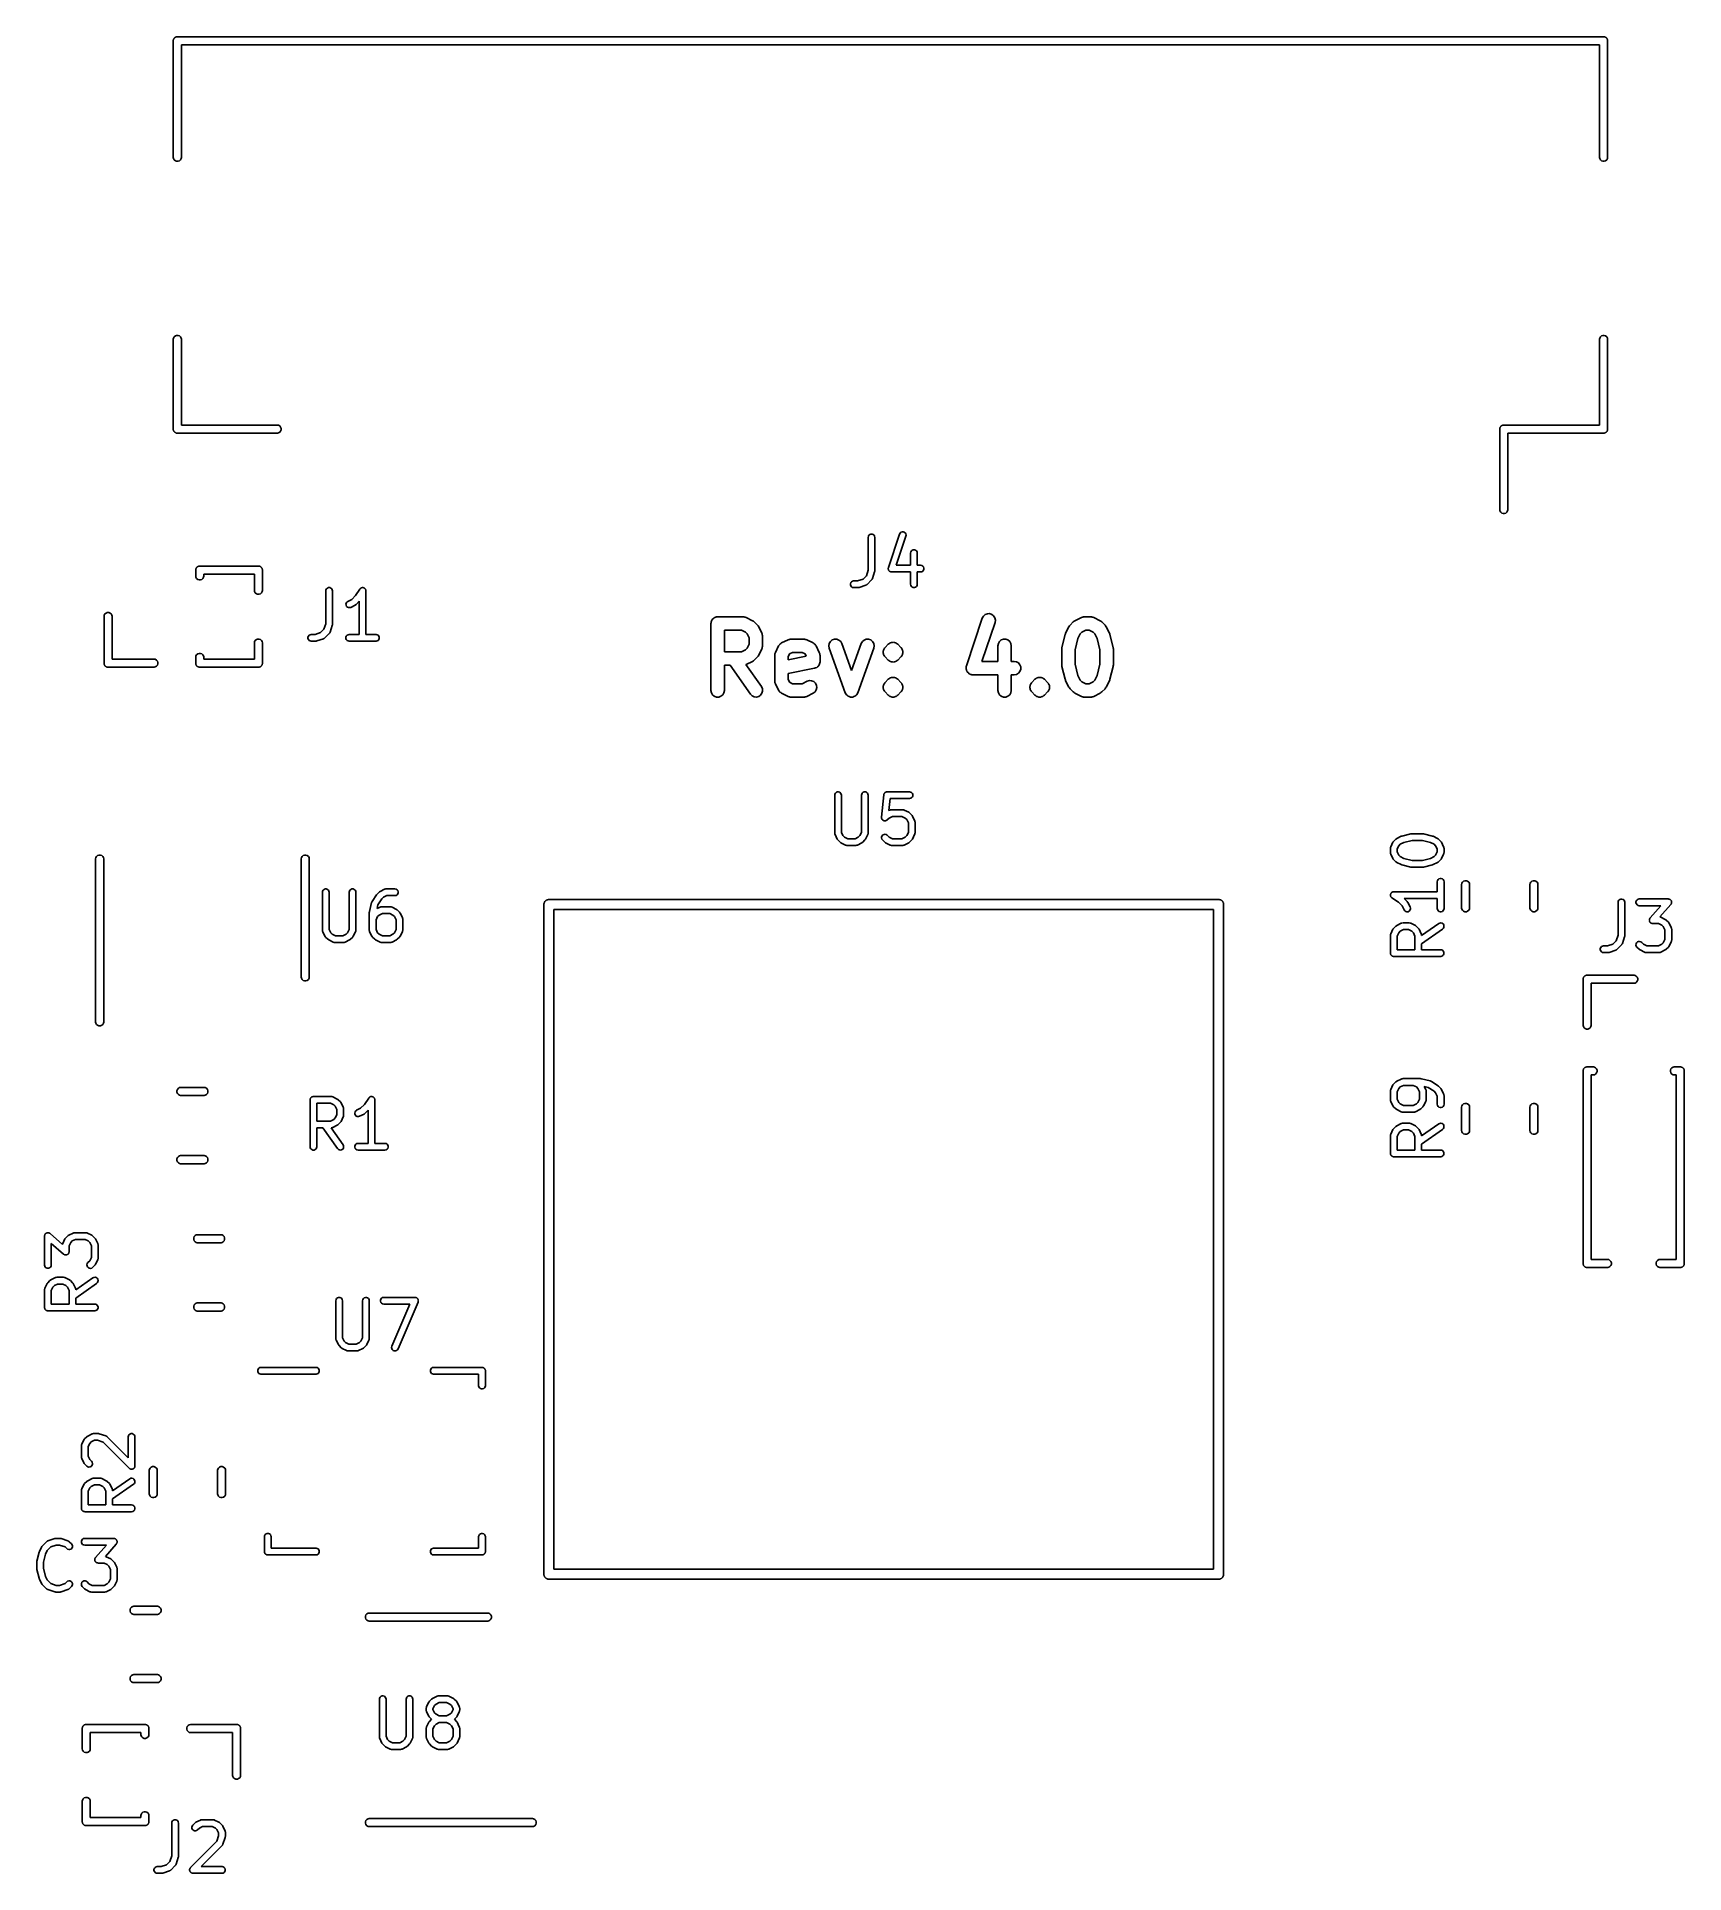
# Model space of a CAD drawing. Extents: x 144.2 to 168.9, y -90.9 to -63.4.
import ezdxf

# ---------------------------------------------------------------- set-up
doc = ezdxf.new("R2010")
doc.units = 0
doc.header["$MEASUREMENT"] = 0
doc.layers.add('BLACK', color=7, linetype='CONTINUOUS')

msp = doc.modelspace()

# ---------------------------------------------------------------- linework, layer by layer
at = {"layer": 'BLACK', "linetype": 'CONTINUOUS'}
for p, q in [((146.29, -63.4894), (146.292, -63.4844)), ((146.29, -63.4947), (146.29, -63.4894)), ((146.29, -63.4948), (146.29, -63.4947)), ((146.29, -65.2452), (146.29, -63.4948)), ((146.292, -63.4844), (146.293, -63.4792)), ((146.293, -63.4792), (146.295, -63.4745)), ((146.295, -63.4745), (146.297, -63.4695)), ((146.297, -63.4695), (146.301, -63.4655)), ((146.301, -63.4655), (146.303, -63.4608)), ((146.303, -63.4608), (146.307, -63.4574)), ((146.307, -63.4574), (146.311, -63.4533)), ((146.311, -63.4533), (146.315, -63.4507)), ((146.315, -63.4507), (146.32, -63.4472)), ((146.32, -63.4472), (146.325, -63.4454)), ((146.325, -63.4454), (146.329, -63.4427)), ((146.329, -63.4427), (146.334, -63.4418)), ((146.334, -63.4418), (146.339, -63.44)), ((146.339, -63.44), (146.345, -63.44)), ((146.345, -63.44), (146.345, -63.44)), ((146.345, -63.44), (167.655, -63.44)), ((167.59, -63.56), (146.41, -63.56)), ((146.41, -63.56), (146.41, -65.2452)), ((167.59, -65.2452), (167.59, -63.56)), ((167.655, -63.44), (167.661, -63.44)), ((167.655, -63.44), (167.655, -63.44)), ((167.661, -63.44), (167.666, -63.4418)), ((167.666, -63.4418), (167.671, -63.4427)), ((167.671, -63.4427), (167.675, -63.4454)), ((167.675, -63.4454), (167.68, -63.4472)), ((167.68, -63.4472), (167.685, -63.4507)), ((167.685, -63.4507), (167.689, -63.4533)), ((167.689, -63.4533), (167.693, -63.4574)), ((167.693, -63.4574), (167.697, -63.4608)), ((167.697, -63.4608), (167.699, -63.4655)), ((167.699, -63.4655), (167.703, -63.4695)), ((167.703, -63.4695), (167.705, -63.4745)), ((167.705, -63.4745), (167.707, -63.4792)), ((167.707, -63.4792), (167.708, -63.4844)), ((167.708, -63.4844), (167.71, -63.4894)), ((167.71, -63.4894), (167.71, -63.4947)), ((167.71, -63.4947), (167.71, -63.4948)), ((167.71, -63.4948), (167.71, -65.2452)), ((146.293, -65.2608), (146.29, -65.2452)), ((146.303, -65.2792), (146.293, -65.2608)), ((146.407, -65.2608), (146.397, -65.2792)), ((146.41, -65.2452), (146.407, -65.2608)), ((167.593, -65.2608), (167.59, -65.2452)), ((167.603, -65.2792), (167.593, -65.2608)), ((167.707, -65.2608), (167.697, -65.2792)), ((167.71, -65.2452), (167.707, -65.2608)), ((146.32, -65.2928), (146.303, -65.2792)), ((146.339, -65.3), (146.32, -65.2928)), ((146.361, -65.3), (146.339, -65.3)), ((146.38, -65.2928), (146.361, -65.3)), ((146.397, -65.2792), (146.38, -65.2928)), ((167.62, -65.2928), (167.603, -65.2792)), ((167.639, -65.3), (167.62, -65.2928)), ((167.661, -65.3), (167.639, -65.3)), ((167.68, -65.2928), (167.661, -65.3)), ((167.697, -65.2792), (167.68, -65.2928)), ((146.29, -67.9548), (146.293, -67.9392)), ((146.29, -69.3052), (146.29, -67.9548)), ((146.293, -67.9392), (146.303, -67.9208)), ((146.303, -67.9208), (146.32, -67.9072)), ((146.32, -67.9072), (146.339, -67.9)), ((146.339, -67.9), (146.361, -67.9)), ((146.361, -67.9), (146.38, -67.9072)), ((146.38, -67.9072), (146.397, -67.9208)), ((146.397, -67.9208), (146.407, -67.9392)), ((146.407, -67.9392), (146.41, -67.9548)), ((146.41, -67.9548), (146.41, -69.24)), ((167.59, -67.9548), (167.593, -67.9392)), ((167.59, -69.24), (167.59, -67.9548)), ((167.593, -67.9392), (167.603, -67.9208)), ((167.603, -67.9208), (167.62, -67.9072)), ((167.62, -67.9072), (167.639, -67.9)), ((167.639, -67.9), (167.661, -67.9)), ((167.661, -67.9), (167.68, -67.9072)), ((167.68, -67.9072), (167.697, -67.9208)), ((167.697, -67.9208), (167.707, -67.9392)), ((167.707, -67.9392), (167.71, -67.9548)), ((167.71, -67.9548), (167.71, -69.3052)), ((146.29, -69.3053), (146.29, -69.3052)), ((146.29, -69.3106), (146.29, -69.3053)), ((146.292, -69.3156), (146.29, -69.3106)), ((146.293, -69.3208), (146.292, -69.3156)), ((146.295, -69.3255), (146.293, -69.3208)), ((146.297, -69.3305), (146.295, -69.3255)), ((146.301, -69.3345), (146.297, -69.3305)), ((146.303, -69.3392), (146.301, -69.3345)), ((146.307, -69.3426), (146.303, -69.3392)), ((146.311, -69.3467), (146.307, -69.3426)), ((146.315, -69.3493), (146.311, -69.3467)), ((146.32, -69.3528), (146.315, -69.3493)), ((146.325, -69.3546), (146.32, -69.3528)), ((146.329, -69.3573), (146.325, -69.3546)), ((146.334, -69.3582), (146.329, -69.3573)), ((146.339, -69.36), (146.334, -69.3582)), ((146.345, -69.36), (146.339, -69.36)), ((147.845, -69.36), (146.345, -69.36)), ((146.345, -69.36), (146.345, -69.36)), ((146.41, -69.24), (147.845, -69.24)), ((147.845, -69.24), (147.861, -69.2427)), ((147.861, -69.3573), (147.845, -69.36)), ((147.861, -69.2427), (147.879, -69.2533)), ((147.879, -69.3467), (147.861, -69.3573)), ((147.879, -69.2533), (147.893, -69.2695)), ((147.893, -69.3305), (147.879, -69.3467)), ((147.893, -69.2695), (147.9, -69.2894)), ((147.9, -69.3106), (147.893, -69.3305)), ((147.9, -69.2894), (147.9, -69.3106)), ((166.1, -69.2894), (166.102, -69.2844)), ((166.1, -69.2947), (166.1, -69.2894)), ((166.1, -69.2948), (166.1, -69.2947)), ((166.1, -70.5052), (166.1, -69.2948)), ((166.102, -69.2844), (166.103, -69.2792)), ((166.103, -69.2792), (166.105, -69.2745)), ((166.105, -69.2745), (166.107, -69.2695)), ((166.107, -69.2695), (166.111, -69.2655)), ((166.111, -69.2655), (166.113, -69.2608)), ((166.113, -69.2608), (166.117, -69.2574)), ((166.117, -69.2574), (166.121, -69.2533)), ((166.121, -69.2533), (166.125, -69.2507)), ((166.125, -69.2507), (166.13, -69.2472)), ((166.13, -69.2472), (166.135, -69.2454)), ((166.135, -69.2454), (166.139, -69.2427)), ((166.139, -69.2427), (166.144, -69.2418)), ((166.144, -69.2418), (166.149, -69.24)), ((166.149, -69.24), (166.155, -69.24)), ((166.155, -69.24), (166.155, -69.24)), ((166.155, -69.24), (167.59, -69.24)), ((167.655, -69.36), (166.22, -69.36)), ((166.22, -69.36), (166.22, -70.5052)), ((167.661, -69.36), (167.655, -69.36)), ((167.655, -69.36), (167.655, -69.36)), ((167.666, -69.3582), (167.661, -69.36)), ((167.671, -69.3573), (167.666, -69.3582)), ((167.675, -69.3546), (167.671, -69.3573)), ((167.68, -69.3528), (167.675, -69.3546)), ((167.685, -69.3493), (167.68, -69.3528)), ((167.689, -69.3467), (167.685, -69.3493)), ((167.693, -69.3426), (167.689, -69.3467)), ((167.697, -69.3392), (167.693, -69.3426)), ((167.699, -69.3345), (167.697, -69.3392)), ((167.703, -69.3305), (167.699, -69.3345)), ((167.705, -69.3255), (167.703, -69.3305)), ((167.707, -69.3208), (167.705, -69.3255)), ((167.708, -69.3156), (167.707, -69.3208)), ((167.71, -69.3106), (167.708, -69.3156)), ((167.71, -69.3052), (167.71, -69.3053)), ((167.71, -69.3053), (167.71, -69.3106)), ((166.103, -70.5208), (166.1, -70.5052)), ((166.113, -70.5392), (166.103, -70.5208)), ((166.13, -70.5528), (166.113, -70.5392)), ((166.149, -70.56), (166.13, -70.5528)), ((166.171, -70.56), (166.149, -70.56)), ((166.19, -70.5528), (166.171, -70.56)), ((166.207, -70.5392), (166.19, -70.5528)), ((166.217, -70.5208), (166.207, -70.5392)), ((166.22, -70.5052), (166.217, -70.5208)), ((156.667, -70.9167), (156.67, -70.8996)), ((156.667, -71.4086), (156.667, -70.9167)), ((156.67, -70.8996), (156.678, -70.8845)), ((156.678, -70.8845), (156.692, -70.8734)), ((156.692, -70.8734), (156.708, -70.8674)), ((156.708, -70.8674), (156.725, -70.8674)), ((156.725, -70.8674), (156.742, -70.8734)), ((156.742, -70.8734), (156.755, -70.8845)), ((156.755, -70.8845), (156.764, -70.8996)), ((156.764, -70.8996), (156.767, -70.9167)), ((156.767, -70.9167), (156.767, -71.4167)), ((156.969, -71.3675), (157.136, -70.8675)), ((157.231, -70.8991), (157.086, -71.3333)), ((157.136, -70.8675), (157.144, -70.8523)), ((157.144, -70.8523), (157.157, -70.8407)), ((157.157, -70.8407), (157.173, -70.8343)), ((157.173, -70.8343), (157.191, -70.8339)), ((157.191, -70.8339), (157.207, -70.8394)), ((157.207, -70.8394), (157.221, -70.8502)), ((157.221, -70.8502), (157.23, -70.865)), ((157.23, -70.865), (157.233, -70.882)), ((157.233, -70.882), (157.231, -70.8991)), ((157.3, -71.15), (157.303, -71.1329)), ((157.3, -71.3333), (157.3, -71.15)), ((157.303, -71.1329), (157.312, -71.1179)), ((157.312, -71.1179), (157.325, -71.1067)), ((157.325, -71.1067), (157.341, -71.1008)), ((157.341, -71.1008), (157.359, -71.1008)), ((157.359, -71.1008), (157.375, -71.1067)), ((157.375, -71.1067), (157.388, -71.1179)), ((157.388, -71.1179), (157.397, -71.1329)), ((157.397, -71.1329), (157.4, -71.15)), ((157.4, -71.15), (157.4, -71.3333)), ((146.625, -71.3944), (146.627, -71.3894)), ((146.625, -71.3998), (146.625, -71.3944)), ((146.625, -71.497), (146.625, -71.3998)), ((146.628, -71.5126), (146.625, -71.497)), ((146.627, -71.3894), (146.628, -71.3842)), ((146.628, -71.3842), (146.63, -71.3796)), ((146.638, -71.5309), (146.628, -71.5126)), ((146.63, -71.3796), (146.632, -71.3745)), ((146.632, -71.3745), (146.636, -71.3704)), ((146.636, -71.3704), (146.638, -71.3658)), ((146.638, -71.3658), (146.642, -71.3624)), ((146.655, -71.5445), (146.638, -71.5309)), ((146.642, -71.3624), (146.646, -71.3583)), ((146.646, -71.3583), (146.65, -71.3557)), ((146.65, -71.3557), (146.655, -71.3522)), ((146.655, -71.3522), (146.66, -71.3504)), ((146.674, -71.5517), (146.655, -71.5445)), ((146.66, -71.3504), (146.664, -71.3477)), ((146.664, -71.3477), (146.669, -71.3468)), ((146.669, -71.3468), (146.674, -71.345)), ((146.674, -71.345), (146.68, -71.345)), ((146.696, -71.5517), (146.674, -71.5517)), ((146.68, -71.345), (146.68, -71.345)), ((146.68, -71.345), (147.565, -71.345)), ((146.715, -71.5445), (146.696, -71.5517)), ((146.732, -71.5309), (146.715, -71.5445)), ((146.742, -71.5126), (146.732, -71.5309)), ((146.745, -71.497), (146.742, -71.5126)), ((147.5, -71.465), (146.745, -71.465)), ((146.745, -71.465), (146.745, -71.497)), ((147.5, -71.7108), (147.5, -71.465)), ((147.565, -71.345), (147.571, -71.345)), ((147.565, -71.345), (147.565, -71.345)), ((147.571, -71.345), (147.576, -71.3468)), ((147.576, -71.3468), (147.581, -71.3477)), ((147.581, -71.3477), (147.585, -71.3504)), ((147.585, -71.3504), (147.59, -71.3522)), ((147.59, -71.3522), (147.595, -71.3557)), ((147.595, -71.3557), (147.599, -71.3583)), ((147.599, -71.3583), (147.603, -71.3624)), ((147.603, -71.3624), (147.607, -71.3658)), ((147.607, -71.3658), (147.609, -71.3705)), ((147.609, -71.3705), (147.613, -71.3745)), ((147.613, -71.3745), (147.615, -71.3795)), ((147.615, -71.3795), (147.617, -71.3842)), ((147.617, -71.3842), (147.618, -71.3894)), ((147.618, -71.3894), (147.62, -71.3944)), ((147.62, -71.3944), (147.62, -71.3997)), ((147.62, -71.3997), (147.62, -71.3998)), ((147.62, -71.3998), (147.62, -71.7108)), ((156.407, -71.5917), (156.418, -71.5784)), ((156.418, -71.5784), (156.433, -71.5697)), ((156.433, -71.5697), (156.45, -71.5667)), ((156.45, -71.5667), (156.509, -71.5667)), ((156.509, -71.5667), (156.59, -71.5396)), ((156.59, -71.5396), (156.64, -71.4897)), ((156.64, -71.4897), (156.667, -71.4086)), ((156.719, -71.552), (156.652, -71.6187)), ((156.72, -71.5497), (156.719, -71.552)), ((156.722, -71.5477), (156.72, -71.5497)), ((156.725, -71.5426), (156.722, -71.5477)), ((156.729, -71.5378), (156.725, -71.5426)), ((156.731, -71.5325), (156.729, -71.535)), ((156.729, -71.535), (156.729, -71.5378)), ((156.764, -71.4325), (156.731, -71.5325)), ((156.765, -71.4246), (156.764, -71.4325)), ((156.767, -71.4167), (156.765, -71.4246)), ((156.967, -71.3747), (156.969, -71.3712)), ((156.967, -71.3797), (156.967, -71.3747)), ((156.967, -71.3847), (156.967, -71.3797)), ((156.967, -71.3883), (156.967, -71.3847)), ((156.967, -71.392), (156.967, -71.3883)), ((156.969, -71.3968), (156.967, -71.392)), ((156.969, -71.3712), (156.969, -71.3675)), ((156.97, -71.4017), (156.969, -71.3968)), ((156.972, -71.4049), (156.97, -71.4017)), ((156.973, -71.4083), (156.972, -71.4049)), ((156.977, -71.4122), (156.973, -71.4083)), ((156.979, -71.4165), (156.977, -71.4122)), ((156.982, -71.4188), (156.979, -71.4165)), ((156.985, -71.4216), (156.982, -71.4188)), ((156.989, -71.4242), (156.985, -71.4216)), ((156.993, -71.4273), (156.989, -71.4242)), ((156.996, -71.4285), (156.993, -71.4273)), ((157, -71.4303), (156.996, -71.4285)), ((157.005, -71.4312), (157, -71.4303)), ((157.009, -71.4328), (157.005, -71.4312)), ((157.013, -71.4327), (157.009, -71.4328)), ((157.017, -71.4333), (157.013, -71.4327)), ((157.3, -71.4333), (157.017, -71.4333)), ((157.086, -71.3333), (157.3, -71.3333)), ((157.3, -71.6167), (157.3, -71.4333)), ((157.4, -71.3333), (157.45, -71.3333)), ((157.45, -71.4333), (157.4, -71.4333)), ((157.4, -71.4333), (157.4, -71.6167)), ((157.45, -71.3333), (157.467, -71.3363)), ((157.467, -71.4303), (157.45, -71.4333)), ((157.467, -71.3363), (157.482, -71.345)), ((157.482, -71.4216), (157.467, -71.4303)), ((157.482, -71.345), (157.493, -71.3583)), ((157.493, -71.4083), (157.482, -71.4216)), ((157.493, -71.3583), (157.499, -71.3747)), ((157.499, -71.392), (157.493, -71.4083)), ((157.499, -71.3747), (157.499, -71.392)), ((147.503, -71.7263), (147.5, -71.7108)), ((147.513, -71.7447), (147.503, -71.7263)), ((147.53, -71.7583), (147.513, -71.7447)), ((147.549, -71.7655), (147.53, -71.7583)), ((147.571, -71.7655), (147.549, -71.7655)), ((147.59, -71.7583), (147.571, -71.7655)), ((147.607, -71.7447), (147.59, -71.7583)), ((147.617, -71.7263), (147.607, -71.7447)), ((147.62, -71.7108), (147.617, -71.7263)), ((148.567, -71.7167), (148.57, -71.6996)), ((148.567, -72.2086), (148.567, -71.7167)), ((148.57, -71.6996), (148.578, -71.6845)), ((148.578, -71.6845), (148.592, -71.6734)), ((148.592, -71.6734), (148.608, -71.6674)), ((148.608, -71.6674), (148.625, -71.6674)), ((148.625, -71.6674), (148.642, -71.6734)), ((148.642, -71.6734), (148.655, -71.6845)), ((148.655, -71.6845), (148.664, -71.6996)), ((148.664, -71.6996), (148.667, -71.7167)), ((148.667, -71.7167), (148.667, -72.2167)), ((148.894, -71.8719), (148.954, -71.8422)), ((148.954, -71.8422), (149.011, -71.7848)), ((149.011, -71.7848), (149.075, -71.6889)), ((149.075, -71.6889), (149.077, -71.6869)), ((149.077, -71.6869), (149.078, -71.6845)), ((149.078, -71.6845), (149.083, -71.6807)), ((149.083, -71.6807), (149.087, -71.6764)), ((149.087, -71.6764), (149.09, -71.6751)), ((149.09, -71.6751), (149.092, -71.6734)), ((149.092, -71.6734), (149.097, -71.6713)), ((149.097, -71.6713), (149.103, -71.6687)), ((149.103, -71.6687), (149.105, -71.6684)), ((149.105, -71.6684), (149.108, -71.6674)), ((149.108, -71.6674), (149.114, -71.6674)), ((149.114, -71.6674), (149.12, -71.6668)), ((149.12, -71.6668), (149.123, -71.6674)), ((149.123, -71.6674), (149.125, -71.6674)), ((149.125, -71.6674), (149.131, -71.6695)), ((149.131, -71.6695), (149.137, -71.6709)), ((149.137, -71.6709), (149.139, -71.6724)), ((149.139, -71.6724), (149.142, -71.6734)), ((149.142, -71.6734), (149.146, -71.6772)), ((149.146, -71.6772), (149.151, -71.6805)), ((149.151, -71.6805), (149.153, -71.6827)), ((149.153, -71.6827), (149.155, -71.6845)), ((149.155, -71.6845), (149.158, -71.6897)), ((149.158, -71.6897), (149.161, -71.6945)), ((149.161, -71.6945), (149.162, -71.6972)), ((149.162, -71.6972), (149.164, -71.6996)), ((149.164, -71.6996), (149.165, -71.7054)), ((149.165, -71.7054), (149.166, -71.7112)), ((149.166, -71.7112), (149.166, -71.7139)), ((149.166, -71.7139), (149.167, -71.7167)), ((149.167, -71.7167), (149.167, -72.3667)), ((156.401, -71.608), (156.407, -71.5917)), ((156.401, -71.6253), (156.401, -71.608)), ((156.407, -71.6417), (156.401, -71.6253)), ((156.418, -71.655), (156.407, -71.6417)), ((156.433, -71.6637), (156.418, -71.655)), ((156.45, -71.6667), (156.433, -71.6637)), ((156.517, -71.6667), (156.45, -71.6667)), ((156.525, -71.6653), (156.517, -71.6667)), ((156.532, -71.6641), (156.525, -71.6653)), ((156.632, -71.6308), (156.532, -71.6641)), ((156.635, -71.6294), (156.632, -71.6308)), ((156.638, -71.6286), (156.635, -71.6294)), ((156.643, -71.6253), (156.638, -71.6286)), ((156.648, -71.6225), (156.643, -71.6253)), ((156.65, -71.6203), (156.648, -71.6225)), ((156.652, -71.6187), (156.65, -71.6203)), ((157.303, -71.6338), (157.3, -71.6167)), ((157.312, -71.6488), (157.303, -71.6338)), ((157.325, -71.66), (157.312, -71.6488)), ((157.341, -71.6659), (157.325, -71.66)), ((157.359, -71.6659), (157.341, -71.6659)), ((157.375, -71.66), (157.359, -71.6659)), ((157.388, -71.6488), (157.375, -71.66)), ((157.397, -71.6338), (157.388, -71.6488)), ((157.4, -71.6167), (157.397, -71.6338)), ((145.255, -72.0948), (145.258, -72.0792)), ((145.255, -72.8002), (145.255, -72.0948)), ((145.258, -72.0792), (145.268, -72.0608)), ((145.268, -72.0608), (145.285, -72.0472)), ((145.285, -72.0472), (145.304, -72.04)), ((145.304, -72.04), (145.326, -72.04)), ((145.326, -72.04), (145.345, -72.0472)), ((145.345, -72.0472), (145.362, -72.0608)), ((145.362, -72.0608), (145.372, -72.0792)), ((145.372, -72.0792), (145.375, -72.0948)), ((145.375, -72.0948), (145.375, -72.735)), ((148.867, -71.9137), (148.871, -71.8968)), ((148.869, -71.9309), (148.867, -71.9137)), ((148.877, -71.9465), (148.869, -71.9309)), ((148.871, -71.8968), (148.88, -71.8823)), ((148.889, -71.9584), (148.877, -71.9465)), ((148.88, -71.8823), (148.894, -71.8719)), ((148.905, -71.9653), (148.889, -71.9584)), ((148.922, -71.9663), (148.905, -71.9653)), ((148.939, -71.9614), (148.922, -71.9663)), ((149.006, -71.9281), (148.939, -71.9614)), ((149.012, -71.9233), (149.006, -71.9281)), ((149.019, -71.9187), (149.012, -71.9233)), ((149.067, -71.8707), (149.019, -71.9187)), ((149.067, -72.3667), (149.067, -71.8707)), ((154.349, -72.1325), (154.355, -72.1258)), ((154.355, -72.1258), (154.362, -72.1214)), ((154.362, -72.1214), (154.369, -72.1158)), ((154.369, -72.1158), (154.377, -72.1128)), ((154.377, -72.1128), (154.385, -72.1084)), ((154.385, -72.1084), (154.393, -72.1069)), ((154.393, -72.1069), (154.402, -72.1039)), ((154.402, -72.1039), (154.41, -72.1039)), ((154.41, -72.1039), (154.419, -72.1024)), ((154.419, -72.1024), (154.8, -72.1024)), ((154.8, -72.1024), (154.806, -72.1034)), ((154.806, -72.1034), (154.811, -72.103)), ((154.811, -72.103), (154.823, -72.1064)), ((154.823, -72.1064), (154.834, -72.1084)), ((154.834, -72.1084), (154.839, -72.1113)), ((154.839, -72.1113), (154.845, -72.1129)), ((154.845, -72.1129), (154.94, -72.1606)), ((158.134, -72.8374), (158.372, -72.1231)), ((158.372, -72.1231), (158.388, -72.0926)), ((158.388, -72.0926), (158.414, -72.0696)), ((158.414, -72.0696), (158.447, -72.0568)), ((158.447, -72.0568), (158.481, -72.0558)), ((158.481, -72.0558), (158.514, -72.0668)), ((158.514, -72.0668), (158.541, -72.0884)), ((158.541, -72.0884), (158.56, -72.118)), ((158.56, -72.118), (158.567, -72.152)), ((159.755, -72.1606), (159.851, -72.1129)), ((159.851, -72.1129), (159.856, -72.1113)), ((159.856, -72.1113), (159.861, -72.1084)), ((159.861, -72.1084), (159.873, -72.1064)), ((159.873, -72.1064), (159.884, -72.103)), ((159.884, -72.103), (159.89, -72.1034)), ((159.89, -72.1034), (159.895, -72.1024)), ((159.895, -72.1024), (159.99, -72.1024)), ((159.99, -72.1024), (159.996, -72.1034)), ((159.996, -72.1034), (160.002, -72.103)), ((160.002, -72.103), (160.013, -72.1064)), ((160.013, -72.1064), (160.025, -72.1084)), ((160.025, -72.1084), (160.03, -72.1113)), ((160.03, -72.1113), (160.035, -72.1129)), ((160.035, -72.1129), (160.13, -72.1606)), ((148.301, -72.408), (148.307, -72.3917)), ((148.307, -72.3917), (148.318, -72.3784)), ((148.318, -72.3784), (148.333, -72.3697)), ((148.333, -72.3697), (148.35, -72.3667)), ((148.35, -72.3667), (148.409, -72.3667)), ((148.409, -72.3667), (148.49, -72.3396)), ((148.49, -72.3396), (148.54, -72.2897)), ((148.54, -72.2897), (148.567, -72.2086)), ((148.619, -72.352), (148.552, -72.4187)), ((148.62, -72.3497), (148.619, -72.352)), ((148.622, -72.3477), (148.62, -72.3497)), ((148.625, -72.3426), (148.622, -72.3477)), ((148.629, -72.3378), (148.625, -72.3426)), ((148.631, -72.3325), (148.629, -72.335)), ((148.629, -72.335), (148.629, -72.3378)), ((148.664, -72.2325), (148.631, -72.3325)), ((148.665, -72.2246), (148.664, -72.2325)), ((148.667, -72.2167), (148.665, -72.2246)), ((148.867, -72.408), (148.873, -72.3917)), ((148.873, -72.3917), (148.885, -72.3784)), ((148.885, -72.3784), (148.9, -72.3697)), ((148.9, -72.3697), (148.917, -72.3667)), ((148.917, -72.3667), (149.067, -72.3667)), ((149.167, -72.3667), (149.317, -72.3667)), ((149.317, -72.3667), (149.334, -72.3697)), ((149.334, -72.3697), (149.349, -72.3784)), ((149.349, -72.3784), (149.36, -72.3917)), ((149.36, -72.3917), (149.366, -72.408)), ((154.319, -72.2024), (154.321, -72.1938)), ((154.319, -73.2024), (154.319, -72.2024)), ((154.321, -72.185), (154.324, -72.1768)), ((154.321, -72.1938), (154.321, -72.185)), ((154.324, -72.1768), (154.325, -72.1682)), ((154.325, -72.1682), (154.329, -72.1606)), ((154.329, -72.1606), (154.332, -72.1524)), ((154.332, -72.1524), (154.338, -72.1457)), ((154.338, -72.1457), (154.342, -72.1381)), ((154.342, -72.1381), (154.349, -72.1325)), ((154.519, -72.3024), (154.519, -72.6262)), ((154.776, -72.3024), (154.519, -72.3024)), ((154.836, -72.3322), (154.776, -72.3024)), ((154.861, -72.3569), (154.836, -72.3322)), ((154.89, -72.4165), (154.861, -72.3569)), ((154.94, -72.1606), (154.953, -72.1701)), ((154.953, -72.1701), (154.966, -72.1793)), ((154.966, -72.1793), (155.014, -72.2269)), ((155.014, -72.2269), (155.023, -72.24)), ((155.023, -72.24), (155.032, -72.2529)), ((155.032, -72.2529), (155.08, -72.3481)), ((155.08, -72.3481), (155.082, -72.3537)), ((155.082, -72.3537), (155.084, -72.3587)), ((155.084, -72.3587), (155.086, -72.3702)), ((155.086, -72.3702), (155.09, -72.3814)), ((155.09, -72.3814), (155.089, -72.3872)), ((155.089, -72.3872), (155.09, -72.3929)), ((155.09, -72.3929), (155.09, -72.5357)), ((158.562, -72.1864), (158.367, -72.769)), ((158.567, -72.152), (158.562, -72.1864)), ((159.56, -72.5591), (159.608, -72.3686)), ((159.608, -72.3686), (159.612, -72.3586)), ((159.612, -72.3586), (159.615, -72.3481)), ((159.615, -72.3481), (159.663, -72.2529)), ((159.663, -72.2529), (159.672, -72.24)), ((159.672, -72.24), (159.682, -72.2269)), ((159.682, -72.2269), (159.729, -72.1793)), ((159.729, -72.1793), (159.742, -72.1701)), ((159.742, -72.1701), (159.755, -72.1606)), ((159.835, -72.3569), (159.799, -72.4278)), ((159.859, -72.3322), (159.835, -72.3569)), ((159.919, -72.3024), (159.859, -72.3322)), ((159.967, -72.3024), (159.919, -72.3024)), ((160.026, -72.3322), (159.967, -72.3024)), ((160.051, -72.3569), (160.026, -72.3322)), ((160.087, -72.4278), (160.051, -72.3569)), ((160.13, -72.1606), (160.143, -72.1701)), ((160.143, -72.1701), (160.156, -72.1793)), ((160.156, -72.1793), (160.204, -72.2269)), ((160.204, -72.2269), (160.213, -72.24)), ((160.213, -72.24), (160.223, -72.2529)), ((160.223, -72.2529), (160.27, -72.3481)), ((160.27, -72.3481), (160.274, -72.3586)), ((160.274, -72.3586), (160.278, -72.3686)), ((160.278, -72.3686), (160.326, -72.5591)), ((146.628, -72.6874), (146.638, -72.6691)), ((146.638, -72.6691), (146.655, -72.6555)), ((146.655, -72.6555), (146.674, -72.6483)), ((146.674, -72.6483), (146.696, -72.6483)), ((146.696, -72.6483), (146.715, -72.6555)), ((146.715, -72.6555), (146.732, -72.6691)), ((146.732, -72.6691), (146.742, -72.6874)), ((147.5, -72.4892), (147.503, -72.4737)), ((147.5, -72.735), (147.5, -72.4892)), ((147.503, -72.4737), (147.513, -72.4553)), ((147.513, -72.4553), (147.53, -72.4417)), ((147.53, -72.4417), (147.549, -72.4345)), ((147.549, -72.4345), (147.571, -72.4345)), ((147.571, -72.4345), (147.59, -72.4417)), ((147.59, -72.4417), (147.607, -72.4553)), ((147.607, -72.4553), (147.617, -72.4737)), ((147.617, -72.4737), (147.62, -72.4892)), ((147.62, -72.4892), (147.62, -72.8002)), ((148.301, -72.4253), (148.301, -72.408)), ((148.307, -72.4417), (148.301, -72.4253)), ((148.318, -72.455), (148.307, -72.4417)), ((148.333, -72.4637), (148.318, -72.455)), ((148.35, -72.4667), (148.333, -72.4637)), ((148.417, -72.4667), (148.35, -72.4667)), ((148.425, -72.4653), (148.417, -72.4667)), ((148.432, -72.4641), (148.425, -72.4653)), ((148.532, -72.4308), (148.432, -72.4641)), ((148.535, -72.4294), (148.532, -72.4308)), ((148.538, -72.4286), (148.535, -72.4294)), ((148.543, -72.4253), (148.538, -72.4286)), ((148.548, -72.4225), (148.543, -72.4253)), ((148.55, -72.4203), (148.548, -72.4225)), ((148.552, -72.4187), (148.55, -72.4203)), ((148.867, -72.4253), (148.867, -72.408)), ((148.873, -72.4417), (148.867, -72.4253)), ((148.885, -72.455), (148.873, -72.4417)), ((148.9, -72.4637), (148.885, -72.455)), ((148.917, -72.4667), (148.9, -72.4637)), ((149.317, -72.4667), (148.917, -72.4667)), ((149.334, -72.4637), (149.317, -72.4667)), ((149.349, -72.455), (149.334, -72.4637)), ((149.36, -72.4417), (149.349, -72.455)), ((149.366, -72.4253), (149.36, -72.4417)), ((149.366, -72.408), (149.366, -72.4253)), ((154.519, -72.6262), (154.776, -72.6262)), ((154.776, -72.6262), (154.836, -72.5964)), ((154.836, -72.5964), (154.861, -72.5717)), ((154.861, -72.5717), (154.89, -72.5121)), ((154.89, -72.5121), (154.89, -72.4165)), ((155.032, -72.6757), (155.023, -72.6885)), ((155.08, -72.5804), (155.032, -72.6757)), ((155.082, -72.5749), (155.08, -72.5804)), ((155.084, -72.5699), (155.082, -72.5749)), ((155.086, -72.5584), (155.084, -72.5699)), ((155.09, -72.5471), (155.086, -72.5584)), ((155.09, -72.5357), (155.089, -72.5414)), ((155.089, -72.5414), (155.09, -72.5471)), ((155.271, -72.6786), (155.272, -72.6729)), ((155.271, -73.0595), (155.271, -72.6786)), ((155.272, -72.6671), (155.275, -72.6559)), ((155.272, -72.6729), (155.272, -72.6671)), ((155.275, -72.6559), (155.277, -72.6444)), ((155.277, -72.6444), (155.28, -72.6394)), ((155.28, -72.6394), (155.282, -72.6338)), ((155.282, -72.6338), (155.33, -72.5386)), ((155.33, -72.5386), (155.338, -72.5268)), ((155.338, -72.5268), (155.346, -72.5146)), ((155.346, -72.5146), (155.349, -72.5129)), ((155.349, -72.5129), (155.35, -72.5107)), ((155.35, -72.5107), (155.363, -72.5026)), ((155.363, -72.5026), (155.374, -72.4939)), ((155.374, -72.4939), (155.47, -72.4463)), ((155.47, -72.4463), (155.475, -72.4446)), ((155.494, -72.6579), (155.471, -72.7022)), ((155.475, -72.4446), (155.48, -72.4417)), ((155.48, -72.4417), (155.492, -72.4397)), ((155.492, -72.4397), (155.503, -72.4364)), ((155.538, -72.6357), (155.494, -72.6579)), ((155.503, -72.4364), (155.509, -72.4367)), ((155.509, -72.4367), (155.514, -72.4357)), ((155.514, -72.4357), (155.705, -72.4357)), ((155.681, -72.6357), (155.538, -72.6357)), ((155.725, -72.6579), (155.681, -72.6357)), ((155.705, -72.4357), (155.71, -72.4367)), ((155.71, -72.4367), (155.716, -72.4364)), ((155.716, -72.4364), (155.727, -72.4397)), ((155.743, -72.6928), (155.725, -72.6579)), ((155.727, -72.4397), (155.739, -72.4417)), ((155.739, -72.4417), (155.744, -72.4446)), ((155.744, -72.4446), (155.749, -72.4463)), ((155.749, -72.4463), (155.845, -72.4939)), ((155.845, -72.4939), (155.857, -72.5026)), ((155.857, -72.5026), (155.869, -72.5107)), ((155.869, -72.5107), (155.87, -72.5129)), ((155.87, -72.5129), (155.873, -72.5146)), ((155.873, -72.5146), (155.881, -72.5268)), ((155.881, -72.5268), (155.889, -72.5386)), ((155.889, -72.5386), (155.937, -72.6338)), ((155.937, -72.6338), (155.939, -72.6394)), ((155.939, -72.6394), (155.942, -72.6444)), ((155.942, -72.6444), (155.944, -72.6559)), ((155.944, -72.6559), (155.947, -72.6671)), ((155.947, -72.6671), (155.947, -72.6729)), ((155.947, -72.6729), (155.948, -72.6786)), ((155.948, -72.6786), (155.948, -72.7738)), ((156.081, -72.5351), (156.087, -72.5009)), ((156.087, -72.5693), (156.081, -72.5351)), ((156.087, -72.5009), (156.105, -72.471)), ((156.325, -73.236), (156.087, -72.5693)), ((156.105, -72.471), (156.131, -72.4488)), ((156.131, -72.4488), (156.164, -72.4371)), ((156.164, -72.4371), (156.199, -72.4373)), ((156.199, -72.4373), (156.231, -72.4494)), ((156.231, -72.4494), (156.258, -72.4719)), ((156.258, -72.4719), (156.275, -72.5021)), ((156.275, -72.5021), (156.419, -72.9051)), ((156.419, -72.9051), (156.563, -72.5021)), ((156.751, -72.5693), (156.513, -73.236)), ((156.563, -72.5021), (156.58, -72.4719)), ((156.58, -72.4719), (156.607, -72.4494)), ((156.607, -72.4494), (156.639, -72.4373)), ((156.639, -72.4373), (156.674, -72.4371)), ((156.674, -72.4371), (156.707, -72.4488)), ((156.707, -72.4488), (156.733, -72.471)), ((156.733, -72.471), (156.751, -72.5009)), ((156.751, -72.5009), (156.757, -72.5351)), ((156.757, -72.5351), (156.751, -72.5693)), ((156.891, -72.6222), (156.893, -72.6138)), ((156.892, -72.631), (156.891, -72.6222)), ((156.891, -72.6397), (156.892, -72.631)), ((156.893, -72.6481), (156.891, -72.6397)), ((156.893, -72.6138), (156.894, -72.6051)), ((156.894, -72.6568), (156.893, -72.6481)), ((156.894, -72.6051), (156.898, -72.5971)), ((156.898, -72.6648), (156.894, -72.6568)), ((156.898, -72.5971), (156.9, -72.5887)), ((156.9, -72.6732), (156.898, -72.6648)), ((156.9, -72.5887), (156.905, -72.5815)), ((156.905, -72.6804), (156.9, -72.6732)), ((156.905, -72.5815), (156.909, -72.5736)), ((156.909, -72.6883), (156.905, -72.6804)), ((156.909, -72.5736), (156.915, -72.5674)), ((156.915, -72.5674), (156.92, -72.5602)), ((156.92, -72.5602), (156.967, -72.5126)), ((156.967, -72.5126), (156.975, -72.5076)), ((156.975, -72.5076), (156.981, -72.5014)), ((156.981, -72.5014), (156.985, -72.4996)), ((156.985, -72.4996), (156.988, -72.4967)), ((156.988, -72.4967), (156.992, -72.4952)), ((156.992, -72.4952), (156.996, -72.4927)), ((156.996, -72.4927), (157.004, -72.4904)), ((157.004, -72.4904), (157.012, -72.4867)), ((157.012, -72.4867), (157.017, -72.4864)), ((157.017, -72.4864), (157.021, -72.4849)), ((157.021, -72.4849), (157.025, -72.4849)), ((157.025, -72.4849), (157.029, -72.4837)), ((157.029, -72.4837), (157.038, -72.4845)), ((157.038, -72.4845), (157.047, -72.4837)), ((157.047, -72.4837), (157.051, -72.4849)), ((157.051, -72.4849), (157.055, -72.4849)), ((157.055, -72.4849), (157.06, -72.4864)), ((157.06, -72.4864), (157.064, -72.4867)), ((157.064, -72.4867), (157.072, -72.4904)), ((157.072, -72.4904), (157.08, -72.4927)), ((157.08, -72.4927), (157.084, -72.4952)), ((157.084, -72.4952), (157.088, -72.4967)), ((157.088, -72.4967), (157.091, -72.4996)), ((157.091, -72.4996), (157.095, -72.5014)), ((157.095, -72.5014), (157.102, -72.5076)), ((157.102, -72.5076), (157.109, -72.5126)), ((157.109, -72.5126), (157.156, -72.5602)), ((157.156, -72.5602), (157.161, -72.5674)), ((157.161, -72.5674), (157.168, -72.5736)), ((157.168, -72.5736), (157.171, -72.5815)), ((157.171, -72.6804), (157.168, -72.6883)), ((157.171, -72.5815), (157.176, -72.5887)), ((157.176, -72.6732), (157.171, -72.6804)), ((157.176, -72.5887), (157.179, -72.5971)), ((157.179, -72.6648), (157.176, -72.6732)), ((157.179, -72.5971), (157.182, -72.6051)), ((157.182, -72.6568), (157.179, -72.6648)), ((157.182, -72.6051), (157.183, -72.6138)), ((157.183, -72.6481), (157.182, -72.6568)), ((157.183, -72.6138), (157.185, -72.6222)), ((157.185, -72.6397), (157.183, -72.6481)), ((157.185, -72.6222), (157.185, -72.631)), ((157.185, -72.631), (157.185, -72.6397)), ((158.605, -72.5357), (158.611, -72.5015)), ((158.605, -72.769), (158.605, -72.5357)), ((158.611, -72.5015), (158.628, -72.4714)), ((158.628, -72.4714), (158.655, -72.4491)), ((158.655, -72.4491), (158.687, -72.4372)), ((158.687, -72.4372), (158.722, -72.4372)), ((158.722, -72.4372), (158.755, -72.4491)), ((158.755, -72.4491), (158.781, -72.4714)), ((158.781, -72.4714), (158.799, -72.5015)), ((158.799, -72.5015), (158.805, -72.5357)), ((158.805, -72.5357), (158.805, -72.769)), ((159.557, -72.5833), (159.559, -72.5713)), ((159.557, -72.8214), (159.557, -72.5833)), ((159.559, -72.5713), (159.56, -72.5591)), ((159.799, -72.4278), (159.757, -72.5956)), ((159.757, -72.5956), (159.757, -72.8091)), ((160.129, -72.5956), (160.087, -72.4278)), ((160.129, -72.8091), (160.129, -72.5956)), ((160.326, -72.5591), (160.326, -72.5713)), ((160.326, -72.5713), (160.329, -72.5833)), ((160.329, -72.5833), (160.329, -72.8214)), ((145.255, -72.8003), (145.255, -72.8002)), ((145.255, -72.8056), (145.255, -72.8003)), ((145.257, -72.8106), (145.255, -72.8056)), ((145.258, -72.8158), (145.257, -72.8106)), ((145.26, -72.8205), (145.258, -72.8158)), ((145.262, -72.8255), (145.26, -72.8205)), ((145.266, -72.8295), (145.262, -72.8255)), ((145.268, -72.8342), (145.266, -72.8295)), ((145.272, -72.8376), (145.268, -72.8342)), ((145.276, -72.8417), (145.272, -72.8376)), ((145.28, -72.8443), (145.276, -72.8417)), ((145.285, -72.8478), (145.28, -72.8443)), ((145.29, -72.8496), (145.285, -72.8478)), ((145.294, -72.8523), (145.29, -72.8496)), ((145.299, -72.8532), (145.294, -72.8523)), ((145.304, -72.855), (145.299, -72.8532)), ((145.31, -72.855), (145.304, -72.855)), ((146.005, -72.855), (145.31, -72.855)), ((145.31, -72.855), (145.31, -72.855)), ((145.375, -72.735), (146.005, -72.735)), ((146.005, -72.735), (146.021, -72.7377)), ((146.021, -72.8523), (146.005, -72.855)), ((146.021, -72.7377), (146.039, -72.7483)), ((146.039, -72.8417), (146.021, -72.8523)), ((146.039, -72.7483), (146.053, -72.7645)), ((146.053, -72.8255), (146.039, -72.8417)), ((146.053, -72.7645), (146.06, -72.7844)), ((146.06, -72.8056), (146.053, -72.8255)), ((146.06, -72.7844), (146.06, -72.8056)), ((146.625, -72.703), (146.628, -72.6874)), ((146.625, -72.8002), (146.625, -72.703)), ((146.625, -72.8003), (146.625, -72.8002)), ((146.625, -72.8056), (146.625, -72.8003)), ((146.627, -72.8106), (146.625, -72.8056)), ((146.628, -72.8158), (146.627, -72.8106)), ((146.63, -72.8205), (146.628, -72.8158)), ((146.632, -72.8255), (146.63, -72.8205)), ((146.636, -72.8295), (146.632, -72.8255)), ((146.638, -72.8342), (146.636, -72.8295)), ((146.642, -72.8376), (146.638, -72.8342)), ((146.646, -72.8417), (146.642, -72.8376)), ((146.65, -72.8443), (146.646, -72.8417)), ((146.655, -72.8478), (146.65, -72.8443)), ((146.66, -72.8496), (146.655, -72.8478)), ((146.664, -72.8523), (146.66, -72.8496)), ((146.669, -72.8532), (146.664, -72.8523)), ((146.674, -72.855), (146.669, -72.8532)), ((146.68, -72.855), (146.674, -72.855)), ((147.565, -72.855), (146.68, -72.855)), ((146.68, -72.855), (146.68, -72.855)), ((146.742, -72.6874), (146.745, -72.703)), ((146.745, -72.703), (146.745, -72.735)), ((146.745, -72.735), (147.5, -72.735)), ((147.571, -72.855), (147.565, -72.855)), ((147.565, -72.855), (147.565, -72.855)), ((147.576, -72.8532), (147.571, -72.855)), ((147.581, -72.8523), (147.576, -72.8532)), ((147.585, -72.8496), (147.581, -72.8523)), ((147.59, -72.8478), (147.585, -72.8496)), ((147.595, -72.8443), (147.59, -72.8478)), ((147.599, -72.8417), (147.595, -72.8443)), ((147.603, -72.8376), (147.599, -72.8417)), ((147.607, -72.8342), (147.603, -72.8376)), ((147.609, -72.8295), (147.607, -72.8342)), ((147.613, -72.8255), (147.609, -72.8295)), ((147.615, -72.8205), (147.613, -72.8255)), ((147.617, -72.8158), (147.615, -72.8205)), ((147.618, -72.8106), (147.617, -72.8158)), ((147.62, -72.8056), (147.618, -72.8106)), ((147.62, -72.8002), (147.62, -72.8003)), ((147.62, -72.8003), (147.62, -72.8056)), ((154.605, -72.8262), (154.519, -72.8262)), ((154.519, -72.8262), (154.519, -73.2024)), ((154.909, -73.2597), (154.605, -72.8262)), ((154.845, -72.8156), (154.842, -72.8163)), ((154.842, -72.8163), (155.072, -73.145)), ((154.94, -72.768), (154.845, -72.8156)), ((154.953, -72.7585), (154.94, -72.768)), ((154.966, -72.7493), (154.953, -72.7585)), ((155.014, -72.7017), (154.966, -72.7493)), ((155.023, -72.6885), (155.014, -72.7017)), ((155.471, -72.7471), (155.743, -72.6928)), ((155.471, -72.7022), (155.471, -72.7471)), ((155.867, -72.8719), (155.471, -72.951)), ((155.471, -72.951), (155.471, -73.0359)), ((155.882, -72.866), (155.867, -72.8719)), ((155.898, -72.8604), (155.882, -72.866)), ((155.899, -72.8597), (155.898, -72.8604)), ((155.9, -72.8592), (155.899, -72.8597)), ((155.912, -72.8485), (155.9, -72.8592)), ((155.924, -72.8381), (155.912, -72.8485)), ((155.925, -72.8371), (155.924, -72.8381)), ((155.926, -72.8363), (155.925, -72.8371)), ((155.933, -72.8221), (155.926, -72.8363)), ((155.942, -72.808), (155.933, -72.8221)), ((155.945, -72.7898), (155.942, -72.8059)), ((155.942, -72.8059), (155.942, -72.8069)), ((155.942, -72.8069), (155.942, -72.808)), ((155.948, -72.7738), (155.945, -72.7898)), ((156.915, -72.6945), (156.909, -72.6883)), ((156.92, -72.7017), (156.915, -72.6945)), ((156.967, -72.7493), (156.92, -72.7017)), ((156.975, -72.7543), (156.967, -72.7493)), ((156.981, -72.7605), (156.975, -72.7543)), ((156.985, -72.7623), (156.981, -72.7605)), ((156.988, -72.7652), (156.985, -72.7623)), ((156.992, -72.7667), (156.988, -72.7652)), ((156.996, -72.7692), (156.992, -72.7667)), ((157.004, -72.7715), (156.996, -72.7692)), ((157.012, -72.7752), (157.004, -72.7715)), ((157.017, -72.7755), (157.012, -72.7752)), ((157.021, -72.7771), (157.017, -72.7755)), ((157.025, -72.7771), (157.021, -72.7771)), ((157.029, -72.7782), (157.025, -72.7771)), ((157.038, -72.7774), (157.029, -72.7782)), ((157.047, -72.7782), (157.038, -72.7774)), ((157.051, -72.7771), (157.047, -72.7782)), ((157.055, -72.7771), (157.051, -72.7771)), ((157.06, -72.7755), (157.055, -72.7771)), ((157.064, -72.7752), (157.06, -72.7755)), ((157.072, -72.7715), (157.064, -72.7752)), ((157.08, -72.7692), (157.072, -72.7715)), ((157.084, -72.7667), (157.08, -72.7692)), ((157.088, -72.7652), (157.084, -72.7667)), ((157.091, -72.7623), (157.088, -72.7652)), ((157.095, -72.7605), (157.091, -72.7623)), ((157.102, -72.7543), (157.095, -72.7605)), ((157.109, -72.7493), (157.102, -72.7543)), ((157.156, -72.7017), (157.109, -72.7493)), ((157.161, -72.6945), (157.156, -72.7017)), ((157.168, -72.6883), (157.161, -72.6945)), ((158.129, -72.8718), (158.13, -72.8618)), ((158.13, -72.879), (158.129, -72.8718)), ((158.13, -72.8517), (158.133, -72.8447)), ((158.13, -72.8618), (158.13, -72.8517)), ((158.13, -72.8864), (158.13, -72.879)), ((158.134, -72.8959), (158.13, -72.8864)), ((158.133, -72.8447), (158.134, -72.8374)), ((158.136, -72.9058), (158.134, -72.8959)), ((158.139, -72.9121), (158.136, -72.9058)), ((158.142, -72.919), (158.139, -72.9121)), ((158.148, -72.9268), (158.142, -72.919)), ((158.154, -72.9354), (158.148, -72.9268)), ((158.16, -72.94), (158.154, -72.9354)), ((158.164, -72.9457), (158.16, -72.94)), ((158.173, -72.9507), (158.164, -72.9457)), ((158.181, -72.957), (158.173, -72.9507)), ((158.367, -72.769), (158.605, -72.769)), ((158.805, -72.769), (158.848, -72.769)), ((158.848, -72.769), (158.882, -72.7751)), ((158.882, -72.7751), (158.912, -72.7924)), ((158.912, -72.9457), (158.882, -72.963)), ((158.912, -72.7924), (158.934, -72.819)), ((158.934, -72.919), (158.912, -72.9457)), ((158.934, -72.819), (158.946, -72.8517)), ((158.946, -72.8864), (158.934, -72.919)), ((158.946, -72.8517), (158.946, -72.8864)), ((159.559, -72.8335), (159.557, -72.8214)), ((159.56, -72.8457), (159.559, -72.8335)), ((159.608, -73.0362), (159.56, -72.8457)), ((159.757, -72.8091), (159.799, -72.977)), ((160.087, -72.977), (160.129, -72.8091)), ((160.326, -72.8457), (160.278, -73.0362)), ((160.329, -72.8214), (160.326, -72.8335)), ((160.326, -72.8335), (160.326, -72.8457)), ((154.325, -73.2366), (154.319, -73.2024)), ((154.519, -73.2024), (154.513, -73.2366)), ((155.072, -73.145), (155.087, -73.1765)), ((155.09, -73.2111), (155.081, -73.2447)), ((155.087, -73.1765), (155.09, -73.2111)), ((155.272, -73.0652), (155.271, -73.0595)), ((155.272, -73.071), (155.272, -73.0652)), ((155.275, -73.0822), (155.272, -73.071)), ((155.277, -73.0937), (155.275, -73.0822)), ((155.28, -73.0987), (155.277, -73.0937)), ((155.282, -73.1042), (155.28, -73.0987)), ((155.33, -73.1995), (155.282, -73.1042)), ((155.338, -73.2113), (155.33, -73.1995)), ((155.346, -73.2235), (155.338, -73.2113)), ((155.349, -73.2252), (155.346, -73.2235)), ((155.35, -73.2274), (155.349, -73.2252)), ((155.363, -73.2355), (155.35, -73.2274)), ((155.471, -73.0359), (155.494, -73.0802)), ((155.494, -73.0802), (155.538, -73.1024)), ((155.538, -73.1024), (155.681, -73.1024)), ((155.681, -73.1024), (155.755, -73.0653)), ((155.755, -73.0653), (155.789, -73.0554)), ((155.789, -73.0554), (155.823, -73.0575)), ((155.823, -73.0575), (155.855, -73.0713)), ((155.873, -73.2235), (155.845, -73.2442)), ((155.855, -73.0713), (155.88, -73.0952)), ((155.892, -73.1945), (155.873, -73.2235)), ((155.88, -73.0952), (155.896, -73.1263)), ((155.9, -73.1608), (155.892, -73.1945)), ((155.896, -73.1263), (155.9, -73.1608)), ((156.891, -73.146), (156.893, -73.1376)), ((156.892, -73.1548), (156.891, -73.146)), ((156.891, -73.1635), (156.892, -73.1548)), ((156.893, -73.1719), (156.891, -73.1635)), ((156.893, -73.1376), (156.894, -73.1289)), ((156.894, -73.1806), (156.893, -73.1719)), ((156.894, -73.1289), (156.898, -73.1209)), ((156.898, -73.1886), (156.894, -73.1806)), ((156.898, -73.1209), (156.9, -73.1125)), ((156.9, -73.197), (156.898, -73.1886)), ((156.9, -73.1125), (156.905, -73.1053)), ((156.905, -73.2042), (156.9, -73.197)), ((156.905, -73.1053), (156.909, -73.0974)), ((156.909, -73.2121), (156.905, -73.2042)), ((156.909, -73.0974), (156.915, -73.0912)), ((156.915, -73.2183), (156.909, -73.2121)), ((156.915, -73.0912), (156.92, -73.084)), ((156.92, -73.2255), (156.915, -73.2183)), ((156.92, -73.084), (156.967, -73.0364)), ((156.967, -73.2731), (156.92, -73.2255)), ((156.967, -73.0364), (156.975, -73.0314)), ((156.975, -73.0314), (156.981, -73.0252)), ((156.981, -73.0252), (156.985, -73.0234)), ((156.985, -73.0234), (156.988, -73.0205)), ((156.988, -73.0205), (156.992, -73.019)), ((156.992, -73.019), (156.996, -73.0165)), ((156.996, -73.0165), (157.004, -73.0142)), ((157.004, -73.0142), (157.012, -73.0105)), ((157.012, -73.0105), (157.017, -73.0102)), ((157.017, -73.0102), (157.021, -73.0087)), ((157.021, -73.0087), (157.025, -73.0087)), ((157.025, -73.0087), (157.029, -73.0075)), ((157.029, -73.0075), (157.038, -73.0083)), ((157.038, -73.0083), (157.047, -73.0075)), ((157.047, -73.0075), (157.051, -73.0087)), ((157.051, -73.0087), (157.055, -73.0087)), ((157.055, -73.0087), (157.06, -73.0102)), ((157.06, -73.0102), (157.064, -73.0105)), ((157.064, -73.0105), (157.072, -73.0142)), ((157.072, -73.0142), (157.08, -73.0165)), ((157.08, -73.0165), (157.084, -73.019)), ((157.084, -73.019), (157.088, -73.0205)), ((157.088, -73.0205), (157.091, -73.0234)), ((157.091, -73.0234), (157.095, -73.0252)), ((157.095, -73.0252), (157.102, -73.0314)), ((157.102, -73.0314), (157.109, -73.0364)), ((157.109, -73.0364), (157.156, -73.084)), ((157.156, -73.2255), (157.109, -73.2731)), ((157.156, -73.084), (157.161, -73.0912)), ((157.161, -73.2183), (157.156, -73.2255)), ((157.161, -73.0912), (157.168, -73.0974)), ((157.168, -73.2121), (157.161, -73.2183)), ((157.168, -73.0974), (157.171, -73.1053)), ((157.171, -73.2042), (157.168, -73.2121)), ((157.171, -73.1053), (157.176, -73.1125)), ((157.176, -73.197), (157.171, -73.2042)), ((157.176, -73.1125), (157.179, -73.1209)), ((157.179, -73.1886), (157.176, -73.197)), ((157.179, -73.1209), (157.182, -73.1289)), ((157.182, -73.1806), (157.179, -73.1886)), ((157.182, -73.1289), (157.183, -73.1376)), ((157.183, -73.1719), (157.182, -73.1806)), ((157.183, -73.1376), (157.185, -73.146)), ((157.185, -73.1635), (157.183, -73.1719)), ((157.185, -73.146), (157.185, -73.1548)), ((157.185, -73.1548), (157.185, -73.1635)), ((158.188, -72.9593), (158.181, -72.957)), ((158.194, -72.963), (158.188, -72.9593)), ((158.204, -72.9648), (158.194, -72.963)), ((158.214, -72.968), (158.204, -72.9648)), ((158.221, -72.9678), (158.214, -72.968)), ((158.229, -72.969), (158.221, -72.9678)), ((158.605, -72.969), (158.229, -72.969)), ((158.605, -73.2024), (158.605, -72.969)), ((158.611, -73.2366), (158.605, -73.2024)), ((158.805, -73.2024), (158.799, -73.2366)), ((158.848, -72.969), (158.805, -72.969)), ((158.805, -72.969), (158.805, -73.2024)), ((158.882, -72.963), (158.848, -72.969)), ((159.081, -73.146), (159.084, -73.1376)), ((159.082, -73.1548), (159.081, -73.146)), ((159.081, -73.1635), (159.082, -73.1548)), ((159.084, -73.1719), (159.081, -73.1635)), ((159.084, -73.1289), (159.088, -73.1209)), ((159.084, -73.1376), (159.084, -73.1289)), ((159.084, -73.1806), (159.084, -73.1719)), ((159.088, -73.1886), (159.084, -73.1806)), ((159.088, -73.1209), (159.09, -73.1125)), ((159.09, -73.197), (159.088, -73.1886)), ((159.09, -73.1125), (159.095, -73.1053)), ((159.095, -73.2042), (159.09, -73.197)), ((159.095, -73.1053), (159.099, -73.0974)), ((159.099, -73.2121), (159.095, -73.2042)), ((159.099, -73.0974), (159.105, -73.0912)), ((159.105, -73.2183), (159.099, -73.2121)), ((159.105, -73.0912), (159.11, -73.084)), ((159.11, -73.2255), (159.105, -73.2183)), ((159.11, -73.084), (159.158, -73.0364)), ((159.158, -73.2731), (159.11, -73.2255)), ((159.158, -73.0364), (159.165, -73.0314)), ((159.165, -73.0314), (159.171, -73.0252)), ((159.171, -73.0252), (159.175, -73.0234)), ((159.175, -73.0234), (159.179, -73.0205)), ((159.179, -73.0205), (159.183, -73.019)), ((159.183, -73.019), (159.186, -73.0165)), ((159.186, -73.0165), (159.195, -73.0142)), ((159.195, -73.0142), (159.203, -73.0105)), ((159.203, -73.0105), (159.207, -73.0102)), ((159.207, -73.0102), (159.211, -73.0087)), ((159.211, -73.0087), (159.216, -73.0087)), ((159.216, -73.0087), (159.22, -73.0075)), ((159.22, -73.0075), (159.229, -73.0083)), ((159.229, -73.0083), (159.237, -73.0075)), ((159.237, -73.0075), (159.242, -73.0087)), ((159.242, -73.0087), (159.246, -73.0087)), ((159.246, -73.0087), (159.25, -73.0102)), ((159.25, -73.0102), (159.254, -73.0105)), ((159.254, -73.0105), (159.262, -73.0142)), ((159.262, -73.0142), (159.271, -73.0165)), ((159.271, -73.0165), (159.274, -73.019)), ((159.274, -73.019), (159.279, -73.0205)), ((159.279, -73.0205), (159.282, -73.0234)), ((159.282, -73.0234), (159.286, -73.0252)), ((159.286, -73.0252), (159.292, -73.0314)), ((159.292, -73.0314), (159.299, -73.0364)), ((159.299, -73.0364), (159.347, -73.084)), ((159.347, -73.2255), (159.299, -73.2731)), ((159.347, -73.084), (159.352, -73.0912)), ((159.352, -73.2183), (159.347, -73.2255)), ((159.352, -73.0912), (159.358, -73.0974)), ((159.358, -73.2121), (159.352, -73.2183)), ((159.358, -73.0974), (159.362, -73.1053)), ((159.362, -73.2042), (159.358, -73.2121)), ((159.362, -73.1053), (159.367, -73.1125)), ((159.367, -73.197), (159.362, -73.2042)), ((159.367, -73.1125), (159.369, -73.1209)), ((159.369, -73.1886), (159.367, -73.197)), ((159.369, -73.1209), (159.373, -73.1289)), ((159.373, -73.1806), (159.369, -73.1886)), ((159.373, -73.1289), (159.374, -73.1376)), ((159.374, -73.1719), (159.373, -73.1806)), ((159.374, -73.1376), (159.376, -73.146)), ((159.376, -73.1635), (159.374, -73.1719)), ((159.376, -73.146), (159.375, -73.1548)), ((159.375, -73.1548), (159.376, -73.1635)), ((159.612, -73.0461), (159.608, -73.0362)), ((159.615, -73.0566), (159.612, -73.0461)), ((159.663, -73.1519), (159.615, -73.0566)), ((159.672, -73.1647), (159.663, -73.1519)), ((159.682, -73.1779), (159.672, -73.1647)), ((159.729, -73.2255), (159.682, -73.1779)), ((159.742, -73.2347), (159.729, -73.2255)), ((159.799, -72.977), (159.835, -73.0479)), ((159.835, -73.0479), (159.859, -73.0726)), ((159.859, -73.0726), (159.919, -73.1024)), ((159.919, -73.1024), (159.967, -73.1024)), ((159.967, -73.1024), (160.026, -73.0726)), ((160.026, -73.0726), (160.051, -73.0479)), ((160.051, -73.0479), (160.087, -72.977)), ((160.156, -73.2255), (160.143, -73.2347)), ((160.204, -73.1779), (160.156, -73.2255)), ((160.213, -73.1647), (160.204, -73.1779)), ((160.223, -73.1519), (160.213, -73.1647)), ((160.27, -73.0566), (160.223, -73.1519)), ((160.274, -73.0461), (160.27, -73.0566)), ((160.278, -73.0362), (160.274, -73.0461)), ((154.342, -73.2667), (154.325, -73.2366)), ((154.369, -73.289), (154.342, -73.2667)), ((154.402, -73.3009), (154.369, -73.289)), ((154.436, -73.3009), (154.402, -73.3009)), ((154.469, -73.289), (154.436, -73.3009)), ((154.496, -73.2667), (154.469, -73.289)), ((154.513, -73.2366), (154.496, -73.2667)), ((154.933, -73.2843), (154.909, -73.2597)), ((154.965, -73.299), (154.933, -73.2843)), ((154.999, -73.302), (154.965, -73.299)), ((155.033, -73.293), (154.999, -73.302)), ((155.061, -73.2731), (155.033, -73.293)), ((155.081, -73.2447), (155.061, -73.2731)), ((155.374, -73.2442), (155.363, -73.2355)), ((155.47, -73.2918), (155.374, -73.2442)), ((155.475, -73.2935), (155.47, -73.2918)), ((155.48, -73.2963), (155.475, -73.2935)), ((155.492, -73.2984), (155.48, -73.2963)), ((155.503, -73.3017), (155.492, -73.2984)), ((155.509, -73.3014), (155.503, -73.3017)), ((155.514, -73.3024), (155.509, -73.3014)), ((155.705, -73.3024), (155.514, -73.3024)), ((155.71, -73.3014), (155.705, -73.3024)), ((155.716, -73.3017), (155.71, -73.3014)), ((155.727, -73.2984), (155.716, -73.3017)), ((155.739, -73.2963), (155.727, -73.2984)), ((155.744, -73.2935), (155.739, -73.2963)), ((155.749, -73.2918), (155.744, -73.2935)), ((155.845, -73.2442), (155.749, -73.2918)), ((156.325, -73.2365), (156.325, -73.236)), ((156.325, -73.2371), (156.325, -73.2365)), ((156.334, -73.2517), (156.325, -73.2371)), ((156.342, -73.2662), (156.334, -73.2517)), ((156.343, -73.2666), (156.342, -73.2662)), ((156.343, -73.2671), (156.343, -73.2666)), ((156.356, -73.2779), (156.343, -73.2671)), ((156.369, -73.2887), (156.356, -73.2779)), ((156.369, -73.2889), (156.369, -73.2887)), ((156.37, -73.2893), (156.369, -73.2889)), ((156.385, -73.2949), (156.37, -73.2893)), ((156.401, -73.3008), (156.385, -73.2949)), ((156.402, -73.3008), (156.401, -73.3008)), ((156.402, -73.301), (156.402, -73.3008)), ((156.419, -73.3009), (156.402, -73.301)), ((156.436, -73.301), (156.419, -73.3009)), ((156.437, -73.3008), (156.436, -73.3008)), ((156.436, -73.3008), (156.436, -73.301)), ((156.453, -73.2949), (156.437, -73.3008)), ((156.469, -73.2893), (156.453, -73.2949)), ((156.47, -73.2887), (156.469, -73.2889)), ((156.469, -73.2889), (156.469, -73.2893)), ((156.482, -73.2778), (156.47, -73.2887)), ((156.495, -73.2671), (156.482, -73.2778)), ((156.496, -73.2666), (156.495, -73.2671)), ((156.504, -73.2516), (156.496, -73.2662)), ((156.496, -73.2662), (156.496, -73.2666)), ((156.513, -73.2371), (156.504, -73.2516)), ((156.513, -73.236), (156.513, -73.2365)), ((156.513, -73.2365), (156.513, -73.2371)), ((156.975, -73.2781), (156.967, -73.2731)), ((156.981, -73.2843), (156.975, -73.2781)), ((156.985, -73.2862), (156.981, -73.2843)), ((156.988, -73.289), (156.985, -73.2862)), ((156.992, -73.2905), (156.988, -73.289)), ((156.996, -73.293), (156.992, -73.2905)), ((157.004, -73.2953), (156.996, -73.293)), ((157.012, -73.299), (157.004, -73.2953)), ((157.017, -73.2994), (157.012, -73.299)), ((157.021, -73.3009), (157.017, -73.2994)), ((157.025, -73.3009), (157.021, -73.3009)), ((157.029, -73.302), (157.025, -73.3009)), ((157.038, -73.3012), (157.029, -73.302)), ((157.047, -73.302), (157.038, -73.3012)), ((157.051, -73.3009), (157.047, -73.302)), ((157.055, -73.3009), (157.051, -73.3009)), ((157.06, -73.2994), (157.055, -73.3009)), ((157.064, -73.299), (157.06, -73.2994)), ((157.072, -73.2953), (157.064, -73.299)), ((157.08, -73.293), (157.072, -73.2953)), ((157.084, -73.2905), (157.08, -73.293)), ((157.088, -73.289), (157.084, -73.2905)), ((157.091, -73.2862), (157.088, -73.289)), ((157.095, -73.2843), (157.091, -73.2862)), ((157.102, -73.2781), (157.095, -73.2843)), ((157.109, -73.2731), (157.102, -73.2781)), ((158.628, -73.2667), (158.611, -73.2366)), ((158.655, -73.289), (158.628, -73.2667)), ((158.687, -73.3009), (158.655, -73.289)), ((158.722, -73.3009), (158.687, -73.3009)), ((158.755, -73.289), (158.722, -73.3009)), ((158.781, -73.2667), (158.755, -73.289)), ((158.799, -73.2366), (158.781, -73.2667)), ((159.165, -73.2781), (159.158, -73.2731)), ((159.171, -73.2843), (159.165, -73.2781)), ((159.175, -73.2862), (159.171, -73.2843)), ((159.179, -73.289), (159.175, -73.2862)), ((159.183, -73.2905), (159.179, -73.289)), ((159.186, -73.293), (159.183, -73.2905)), ((159.195, -73.2953), (159.186, -73.293)), ((159.203, -73.299), (159.195, -73.2953)), ((159.207, -73.2994), (159.203, -73.299)), ((159.211, -73.3009), (159.207, -73.2994)), ((159.216, -73.3009), (159.211, -73.3009)), ((159.22, -73.302), (159.216, -73.3009)), ((159.229, -73.3012), (159.22, -73.302)), ((159.237, -73.302), (159.229, -73.3012)), ((159.242, -73.3009), (159.237, -73.302)), ((159.246, -73.3009), (159.242, -73.3009)), ((159.25, -73.2994), (159.246, -73.3009)), ((159.254, -73.299), (159.25, -73.2994)), ((159.262, -73.2953), (159.254, -73.299)), ((159.271, -73.293), (159.262, -73.2953)), ((159.274, -73.2905), (159.271, -73.293)), ((159.279, -73.289), (159.274, -73.2905)), ((159.282, -73.2862), (159.279, -73.289)), ((159.286, -73.2843), (159.282, -73.2862)), ((159.292, -73.2781), (159.286, -73.2843)), ((159.299, -73.2731), (159.292, -73.2781)), ((159.755, -73.2442), (159.742, -73.2347)), ((159.851, -73.2918), (159.755, -73.2442)), ((159.856, -73.2935), (159.851, -73.2918)), ((159.861, -73.2963), (159.856, -73.2935)), ((159.873, -73.2984), (159.861, -73.2963)), ((159.884, -73.3017), (159.873, -73.2984)), ((159.89, -73.3014), (159.884, -73.3017)), ((159.895, -73.3024), (159.89, -73.3014)), ((159.99, -73.3024), (159.895, -73.3024)), ((159.996, -73.3014), (159.99, -73.3024)), ((160.002, -73.3017), (159.996, -73.3014)), ((160.013, -73.2984), (160.002, -73.3017)), ((160.025, -73.2963), (160.013, -73.2984)), ((160.03, -73.2935), (160.025, -73.2963)), ((160.035, -73.2918), (160.03, -73.2935)), ((160.13, -73.2442), (160.035, -73.2918)), ((160.143, -73.2347), (160.13, -73.2442)), ((156.167, -74.7667), (156.17, -74.7496)), ((156.167, -75.3333), (156.167, -74.7667)), ((156.17, -74.7496), (156.178, -74.7345)), ((156.178, -74.7345), (156.192, -74.7234)), ((156.192, -74.7234), (156.208, -74.7174)), ((156.208, -74.7174), (156.225, -74.7174)), ((156.225, -74.7174), (156.242, -74.7234)), ((156.242, -74.7234), (156.255, -74.7345)), ((156.255, -74.7345), (156.264, -74.7496)), ((156.264, -74.7496), (156.267, -74.7667)), ((156.267, -74.7667), (156.267, -75.3215)), ((156.567, -74.7667), (156.57, -74.7496)), ((156.567, -75.3215), (156.567, -74.7667)), ((156.57, -74.7496), (156.578, -74.7345)), ((156.578, -74.7345), (156.592, -74.7234)), ((156.592, -74.7234), (156.608, -74.7174)), ((156.608, -74.7174), (156.625, -74.7174)), ((156.625, -74.7174), (156.642, -74.7234)), ((156.642, -74.7234), (156.655, -74.7345)), ((156.655, -74.7345), (156.664, -74.7496)), ((156.664, -74.7496), (156.667, -74.7667)), ((156.667, -74.7667), (156.667, -75.3333)), ((156.867, -75.095), (156.9, -74.7617)), ((156.9, -74.7617), (156.901, -74.7599)), ((156.901, -74.758), (156.903, -74.7516)), ((156.901, -74.7599), (156.901, -74.758)), ((156.903, -74.7516), (156.905, -74.745)), ((156.905, -74.745), (156.906, -74.7434)), ((156.906, -74.7434), (156.907, -74.7417)), ((156.907, -74.7417), (156.911, -74.7364)), ((156.911, -74.7364), (156.915, -74.7309)), ((156.915, -74.7309), (156.917, -74.7298)), ((156.917, -74.7298), (156.918, -74.7284)), ((156.918, -74.7284), (156.924, -74.7249)), ((156.924, -74.7249), (156.929, -74.7211)), ((156.929, -74.7211), (156.931, -74.7206)), ((156.931, -74.7206), (156.933, -74.7197)), ((156.933, -74.7197), (156.94, -74.7185)), ((156.94, -74.7185), (156.946, -74.7168)), ((156.946, -74.7168), (156.948, -74.717)), ((156.948, -74.717), (156.95, -74.7167)), ((156.95, -74.7167), (157.283, -74.7167)), ((156.995, -74.8167), (156.977, -74.9972)), ((157.283, -74.8167), (156.995, -74.8167)), ((157.283, -74.7167), (157.3, -74.7197)), ((157.3, -74.8137), (157.283, -74.8167)), ((157.3, -74.7197), (157.315, -74.7284)), ((157.315, -74.805), (157.3, -74.8137)), ((157.315, -74.7284), (157.327, -74.7417)), ((157.327, -74.7917), (157.315, -74.805)), ((157.327, -74.7417), (157.333, -74.758)), ((157.333, -74.7753), (157.327, -74.7917)), ((157.333, -74.758), (157.333, -74.7753)), ((156.867, -75.0953), (156.867, -75.095)), ((156.867, -75.0956), (156.867, -75.0953)), ((156.868, -75.1039), (156.867, -75.0956)), ((156.868, -75.1123), (156.868, -75.1039)), ((156.868, -75.1126), (156.868, -75.1123)), ((156.868, -75.1129), (156.868, -75.1126)), ((156.872, -75.1205), (156.868, -75.1129)), ((156.875, -75.1282), (156.872, -75.1205)), ((156.876, -75.1284), (156.875, -75.1282)), ((156.876, -75.1287), (156.876, -75.1284)), ((156.882, -75.1346), (156.876, -75.1287)), ((156.887, -75.1406), (156.882, -75.1346)), ((156.888, -75.1407), (156.887, -75.1406)), ((156.888, -75.141), (156.888, -75.1407)), ((156.896, -75.1445), (156.888, -75.141)), ((156.903, -75.1481), (156.896, -75.1445)), ((156.903, -75.1482), (156.903, -75.1481)), ((156.904, -75.1483), (156.903, -75.1482)), ((156.912, -75.149), (156.904, -75.1483)), ((156.92, -75.1499), (156.912, -75.149)), ((156.929, -75.1476), (156.921, -75.1498)), ((156.937, -75.1456), (156.929, -75.1476)), ((156.938, -75.1453), (156.937, -75.1454)), ((156.937, -75.1454), (156.937, -75.1456)), ((156.945, -75.1405), (156.938, -75.1453)), ((156.952, -75.1358), (156.945, -75.1405)), ((156.98, -75.1078), (156.952, -75.1354)), ((156.952, -75.1354), (156.952, -75.1355)), ((156.952, -75.1355), (156.952, -75.1358)), ((156.977, -74.9972), (156.994, -74.9886)), ((157.028, -75.0833), (156.98, -75.1078)), ((156.994, -74.9886), (156.997, -74.9878)), ((156.997, -74.9878), (157, -74.9863)), ((157, -74.9863), (157.005, -74.9853)), ((157.005, -74.9853), (157.011, -74.9837)), ((157.011, -74.9837), (157.014, -74.9838)), ((157.014, -74.9838), (157.017, -74.9833)), ((157.017, -74.9833), (157.183, -74.9833)), ((157.172, -75.0833), (157.028, -75.0833)), ((157.22, -75.1078), (157.172, -75.0833)), ((157.183, -74.9833), (157.186, -74.9838)), ((157.186, -74.9838), (157.189, -74.9837)), ((157.189, -74.9837), (157.195, -74.9853)), ((157.195, -74.9853), (157.2, -74.9863)), ((157.2, -74.9863), (157.203, -74.9878)), ((157.203, -74.9878), (157.206, -74.9886)), ((157.206, -74.9886), (157.272, -75.0219)), ((157.242, -75.1296), (157.22, -75.1078)), ((157.267, -75.1785), (157.242, -75.1296)), ((157.272, -75.0219), (157.279, -75.0267)), ((157.279, -75.0267), (157.285, -75.0313)), ((157.285, -75.0313), (157.319, -75.0646)), ((157.319, -75.0646), (157.323, -75.0712)), ((157.323, -75.0712), (157.328, -75.0776)), ((157.328, -75.0776), (157.361, -75.1443)), ((157.361, -75.1443), (157.362, -75.1471)), ((157.362, -75.1471), (157.364, -75.1496)), ((156.167, -75.3362), (156.167, -75.3333)), ((156.167, -75.3391), (156.167, -75.3362)), ((156.169, -75.3447), (156.167, -75.3391)), ((156.17, -75.3504), (156.169, -75.3447)), ((156.171, -75.3529), (156.17, -75.3504)), ((156.172, -75.3557), (156.171, -75.3529)), ((156.205, -75.4224), (156.172, -75.3557)), ((156.21, -75.4288), (156.205, -75.4224)), ((156.267, -75.3215), (156.291, -75.3704)), ((156.291, -75.3704), (156.313, -75.3922)), ((156.313, -75.3922), (156.362, -75.4167)), ((156.362, -75.4167), (156.472, -75.4167)), ((156.472, -75.4167), (156.52, -75.3922)), ((156.52, -75.3922), (156.542, -75.3704)), ((156.542, -75.3704), (156.567, -75.3215)), ((156.628, -75.4224), (156.623, -75.4288)), ((156.661, -75.3557), (156.628, -75.4224)), ((156.662, -75.3529), (156.661, -75.3557)), ((156.664, -75.3504), (156.662, -75.3529)), ((156.665, -75.3447), (156.664, -75.3504)), ((156.666, -75.339), (156.665, -75.3447)), ((156.667, -75.3333), (156.666, -75.3362)), ((156.666, -75.3362), (156.666, -75.339)), ((156.867, -75.4044), (156.868, -75.3871)), ((156.871, -75.4211), (156.867, -75.4044)), ((156.868, -75.3871), (156.876, -75.3713)), ((156.881, -75.4354), (156.871, -75.4211)), ((156.876, -75.3713), (156.888, -75.359)), ((156.888, -75.359), (156.904, -75.3517)), ((156.904, -75.3517), (156.921, -75.3502)), ((156.921, -75.1498), (156.92, -75.1499)), ((156.921, -75.1498), (156.921, -75.1498)), ((156.921, -75.3502), (156.938, -75.3547)), ((156.938, -75.3547), (156.952, -75.3646)), ((156.952, -75.3646), (156.98, -75.3922)), ((156.98, -75.3922), (157.028, -75.4167)), ((157.028, -75.4167), (157.172, -75.4167)), ((157.172, -75.4167), (157.22, -75.3922)), ((157.22, -75.3922), (157.242, -75.3704)), ((157.242, -75.3704), (157.267, -75.3215)), ((157.267, -75.3215), (157.267, -75.1785)), ((157.328, -75.4224), (157.323, -75.4288)), ((157.361, -75.3557), (157.328, -75.4224)), ((157.362, -75.3529), (157.361, -75.3557)), ((157.364, -75.3504), (157.362, -75.3529)), ((157.364, -75.1496), (157.365, -75.1553)), ((157.365, -75.3447), (157.364, -75.3504)), ((157.365, -75.1553), (157.366, -75.1609)), ((157.366, -75.339), (157.365, -75.3447)), ((157.366, -75.1609), (157.366, -75.1638)), ((157.366, -75.1638), (157.367, -75.1667)), ((157.367, -75.3333), (157.366, -75.3362)), ((157.366, -75.3362), (157.366, -75.339)), ((157.367, -75.1667), (157.367, -75.3333)), ((164.515, -75.4563), (164.548, -75.423)), ((164.548, -75.423), (164.555, -75.4184)), ((164.555, -75.4184), (164.561, -75.4136)), ((164.561, -75.4136), (164.628, -75.3803)), ((164.628, -75.3803), (164.633, -75.3787)), ((164.633, -75.3787), (164.638, -75.3765)), ((164.638, -75.3765), (164.771, -75.3432)), ((164.771, -75.3432), (164.777, -75.3427)), ((164.777, -75.3427), (164.783, -75.3417)), ((164.783, -75.3417), (164.95, -75.3417)), ((164.95, -75.3417), (164.956, -75.3427)), ((164.956, -75.3427), (164.962, -75.3432)), ((164.962, -75.3432), (165.095, -75.3765)), ((165.095, -75.3765), (165.1, -75.3787)), ((165.1, -75.3787), (165.106, -75.3803)), ((165.106, -75.3803), (165.172, -75.4136)), ((165.172, -75.4136), (165.179, -75.4184)), ((165.179, -75.4184), (165.185, -75.423)), ((165.185, -75.423), (165.219, -75.4563)), ((145.133, -75.6992), (145.143, -75.6808)), ((145.143, -75.6808), (145.16, -75.6672)), ((145.16, -75.6672), (145.179, -75.66)), ((145.179, -75.66), (145.201, -75.66)), ((145.201, -75.66), (145.22, -75.6672)), ((145.22, -75.6672), (145.237, -75.6808)), ((145.237, -75.6808), (145.247, -75.6992)), ((148.203, -75.6992), (148.213, -75.6808)), ((148.213, -75.6808), (148.23, -75.6672)), ((148.23, -75.6672), (148.249, -75.66)), ((148.249, -75.66), (148.271, -75.66)), ((148.271, -75.66), (148.29, -75.6672)), ((148.29, -75.6672), (148.307, -75.6808)), ((148.307, -75.6808), (148.317, -75.6992)), ((156.215, -75.4354), (156.21, -75.4288)), ((156.248, -75.4687), (156.215, -75.4354)), ((156.255, -75.4733), (156.248, -75.4687)), ((156.261, -75.4781), (156.255, -75.4733)), ((156.328, -75.5114), (156.261, -75.4781)), ((156.33, -75.5122), (156.328, -75.5114)), ((156.333, -75.5137), (156.33, -75.5122)), ((156.339, -75.5147), (156.333, -75.5137)), ((156.344, -75.5163), (156.339, -75.5147)), ((156.347, -75.5162), (156.344, -75.5163)), ((156.35, -75.5167), (156.347, -75.5162)), ((156.483, -75.5167), (156.35, -75.5167)), ((156.486, -75.5162), (156.483, -75.5167)), ((156.489, -75.5163), (156.486, -75.5162)), ((156.495, -75.5147), (156.489, -75.5163)), ((156.5, -75.5137), (156.495, -75.5147)), ((156.503, -75.5122), (156.5, -75.5137)), ((156.506, -75.5114), (156.503, -75.5122)), ((156.572, -75.4781), (156.506, -75.5114)), ((156.579, -75.4733), (156.572, -75.4781)), ((156.585, -75.4687), (156.579, -75.4733)), ((156.619, -75.4354), (156.585, -75.4687)), ((156.623, -75.4288), (156.619, -75.4354)), ((156.915, -75.4687), (156.881, -75.4354)), ((156.921, -75.4733), (156.915, -75.4687)), ((156.928, -75.4781), (156.921, -75.4733)), ((156.994, -75.5114), (156.928, -75.4781)), ((156.997, -75.5122), (156.994, -75.5114)), ((157, -75.5137), (156.997, -75.5122)), ((157.005, -75.5147), (157, -75.5137)), ((157.011, -75.5163), (157.005, -75.5147)), ((157.014, -75.5162), (157.011, -75.5163)), ((157.017, -75.5167), (157.014, -75.5162)), ((157.183, -75.5167), (157.017, -75.5167)), ((157.186, -75.5162), (157.183, -75.5167)), ((157.189, -75.5163), (157.186, -75.5162)), ((157.195, -75.5147), (157.189, -75.5163)), ((157.2, -75.5137), (157.195, -75.5147)), ((157.203, -75.5122), (157.2, -75.5137)), ((157.206, -75.5114), (157.203, -75.5122)), ((157.272, -75.4781), (157.206, -75.5114)), ((157.279, -75.4733), (157.272, -75.4781)), ((157.285, -75.4687), (157.279, -75.4733)), ((157.319, -75.4354), (157.285, -75.4687)), ((157.323, -75.4288), (157.319, -75.4354)), ((164.467, -75.5526), (164.469, -75.547)), ((164.467, -75.5555), (164.467, -75.5526)), ((164.467, -75.5583), (164.467, -75.5555)), ((164.467, -75.625), (164.467, -75.5583)), ((164.467, -75.6278), (164.467, -75.625)), ((164.467, -75.6307), (164.467, -75.6278)), ((164.469, -75.6363), (164.467, -75.6307)), ((164.469, -75.547), (164.47, -75.5412)), ((164.47, -75.6421), (164.469, -75.6363)), ((164.47, -75.5412), (164.471, -75.5387)), ((164.471, -75.6446), (164.47, -75.6421)), ((164.471, -75.5387), (164.472, -75.536)), ((164.472, -75.6474), (164.471, -75.6446)), ((164.472, -75.536), (164.505, -75.4693)), ((164.505, -75.714), (164.472, -75.6474)), ((164.505, -75.4693), (164.51, -75.4629)), ((164.51, -75.4629), (164.515, -75.4563)), ((164.591, -75.5213), (164.567, -75.5701)), ((164.567, -75.5701), (164.567, -75.6132)), ((164.567, -75.6132), (164.591, -75.662)), ((164.613, -75.4994), (164.591, -75.5213)), ((164.591, -75.662), (164.613, -75.6839)), ((164.667, -75.4722), (164.613, -75.4994)), ((164.613, -75.6839), (164.667, -75.7112)), ((164.789, -75.4417), (164.667, -75.4722)), ((164.944, -75.4417), (164.789, -75.4417)), ((165.066, -75.4722), (164.944, -75.4417)), ((165.12, -75.4994), (165.066, -75.4722)), ((165.066, -75.7112), (165.12, -75.6839)), ((165.142, -75.5213), (165.12, -75.4994)), ((165.12, -75.6839), (165.142, -75.662)), ((165.167, -75.5701), (165.142, -75.5213)), ((165.142, -75.662), (165.167, -75.6132)), ((165.167, -75.6132), (165.167, -75.5701)), ((165.219, -75.4563), (165.223, -75.4629)), ((165.223, -75.4629), (165.228, -75.4693)), ((165.228, -75.4693), (165.261, -75.536)), ((165.261, -75.6474), (165.228, -75.714)), ((165.261, -75.536), (165.262, -75.5387)), ((165.262, -75.6446), (165.261, -75.6474)), ((165.262, -75.5387), (165.264, -75.5412)), ((165.264, -75.6421), (165.262, -75.6446)), ((165.264, -75.5412), (165.265, -75.547)), ((165.265, -75.6363), (165.264, -75.6421)), ((165.265, -75.547), (165.266, -75.5526)), ((165.266, -75.6307), (165.265, -75.6363)), ((165.266, -75.5526), (165.266, -75.5555)), ((165.266, -75.5555), (165.267, -75.5583)), ((165.267, -75.625), (165.266, -75.6278)), ((165.266, -75.6278), (165.266, -75.6307)), ((165.267, -75.5583), (165.267, -75.625)), ((145.13, -75.7148), (145.133, -75.6992)), ((145.13, -78.1552), (145.13, -75.7148)), ((145.247, -75.6992), (145.25, -75.7148)), ((145.25, -75.7148), (145.25, -78.1552)), ((148.2, -75.7148), (148.203, -75.6992)), ((148.2, -77.4852), (148.2, -75.7148)), ((148.317, -75.6992), (148.32, -75.7148)), ((148.32, -75.7148), (148.32, -77.4852)), ((164.51, -75.7205), (164.505, -75.714)), ((164.515, -75.727), (164.51, -75.7205)), ((164.548, -75.7604), (164.515, -75.727)), ((164.555, -75.765), (164.548, -75.7604)), ((164.561, -75.7697), (164.555, -75.765)), ((164.628, -75.8031), (164.561, -75.7697)), ((164.633, -75.8046), (164.628, -75.8031)), ((164.638, -75.8068), (164.633, -75.8046)), ((164.771, -75.8402), (164.638, -75.8068)), ((164.667, -75.7112), (164.789, -75.7417)), ((164.777, -75.8406), (164.771, -75.8402)), ((164.783, -75.8417), (164.777, -75.8406)), ((164.95, -75.8417), (164.783, -75.8417)), ((164.789, -75.7417), (164.944, -75.7417)), ((164.944, -75.7417), (165.066, -75.7112)), ((164.956, -75.8406), (164.95, -75.8417)), ((164.962, -75.8402), (164.956, -75.8406)), ((165.095, -75.8068), (164.962, -75.8402)), ((165.1, -75.8046), (165.095, -75.8068)), ((165.106, -75.8031), (165.1, -75.8046)), ((165.172, -75.7697), (165.106, -75.8031)), ((165.179, -75.7649), (165.172, -75.7697)), ((165.185, -75.7604), (165.179, -75.7649)), ((165.219, -75.727), (165.185, -75.7604)), ((165.223, -75.7205), (165.219, -75.727)), ((165.228, -75.714), (165.223, -75.7205)), ((148.517, -76.2167), (148.52, -76.1996)), ((148.517, -76.7833), (148.517, -76.2167)), ((148.52, -76.1996), (148.528, -76.1845)), ((148.528, -76.1845), (148.542, -76.1734)), ((148.542, -76.1734), (148.558, -76.1674)), ((148.558, -76.1674), (148.575, -76.1674)), ((148.575, -76.1674), (148.592, -76.1734)), ((148.592, -76.1734), (148.605, -76.1845)), ((148.605, -76.1845), (148.614, -76.1996)), ((148.614, -76.1996), (148.617, -76.2167)), ((148.617, -76.2167), (148.617, -76.7715)), ((148.917, -76.2167), (148.92, -76.1996)), ((148.917, -76.7715), (148.917, -76.2167)), ((148.92, -76.1996), (148.928, -76.1845)), ((148.928, -76.1845), (148.942, -76.1734)), ((148.942, -76.1734), (148.958, -76.1674)), ((148.958, -76.1674), (148.975, -76.1674)), ((148.975, -76.1674), (148.992, -76.1734)), ((148.992, -76.1734), (149.005, -76.1845)), ((149.005, -76.1845), (149.014, -76.1996)), ((149.014, -76.1996), (149.017, -76.2167)), ((149.017, -76.2167), (149.017, -76.7833)), ((149.331, -76.248), (149.365, -76.2146)), ((149.365, -76.2146), (149.371, -76.21)), ((149.371, -76.21), (149.378, -76.2053)), ((149.378, -76.2053), (149.444, -76.1719)), ((149.444, -76.1719), (149.447, -76.1711)), ((149.447, -76.1711), (149.45, -76.1697)), ((149.45, -76.1697), (149.455, -76.1687)), ((149.455, -76.1687), (149.461, -76.167)), ((149.461, -76.167), (149.464, -76.1672)), ((149.464, -76.1672), (149.467, -76.1667)), ((149.467, -76.1667), (149.6, -76.1667)), ((149.6, -76.1667), (149.617, -76.1697)), ((149.617, -76.1697), (149.632, -76.1784)), ((149.632, -76.1784), (149.643, -76.1917)), ((149.643, -76.2417), (149.632, -76.255)), ((149.643, -76.1917), (149.649, -76.208)), ((149.649, -76.2253), (149.643, -76.2417)), ((149.649, -76.208), (149.649, -76.2253)), ((164.467, -76.2497), (164.469, -76.244)), ((164.469, -76.244), (164.471, -76.2382)), ((164.471, -76.2382), (164.472, -76.2359)), ((164.472, -76.2359), (164.473, -76.2333)), ((164.473, -76.2333), (164.477, -76.2288)), ((164.477, -76.2288), (164.481, -76.2238)), ((164.481, -76.2238), (164.483, -76.2222)), ((164.483, -76.2222), (164.485, -76.22)), ((164.485, -76.22), (164.49, -76.217)), ((164.49, -76.217), (164.495, -76.2135)), ((164.495, -76.2135), (164.497, -76.2127)), ((164.497, -76.2127), (164.5, -76.2113)), ((164.5, -76.2113), (164.505, -76.2103)), ((164.505, -76.2103), (164.511, -76.2086)), ((164.511, -76.2086), (164.514, -76.2088)), ((164.514, -76.2088), (164.517, -76.2083)), ((164.517, -76.2083), (165.167, -76.2083)), ((165.167, -76.0583), (165.17, -76.0412)), ((165.167, -76.2083), (165.167, -76.0583)), ((165.17, -76.0412), (165.178, -76.0262)), ((165.178, -76.0262), (165.192, -76.015)), ((165.192, -76.015), (165.208, -76.0091)), ((165.208, -76.0091), (165.225, -76.0091)), ((165.225, -76.0091), (165.242, -76.015)), ((165.242, -76.015), (165.255, -76.0262)), ((165.255, -76.0262), (165.264, -76.0412)), ((165.264, -76.0412), (165.267, -76.0583)), ((165.267, -76.0583), (165.267, -76.4583)), ((165.53, -76.0985), (165.533, -76.0829)), ((165.53, -76.4515), (165.53, -76.0985)), ((165.533, -76.0829), (165.543, -76.0646)), ((165.543, -76.0646), (165.56, -76.051)), ((165.56, -76.051), (165.579, -76.0437)), ((165.579, -76.0437), (165.601, -76.0437)), ((165.601, -76.0437), (165.62, -76.051)), ((165.62, -76.051), (165.637, -76.0646)), ((165.637, -76.0646), (165.647, -76.0829)), ((165.647, -76.0829), (165.65, -76.0985)), ((165.65, -76.0985), (165.65, -76.4515)), ((166.55, -76.0985), (166.553, -76.0829)), ((166.55, -76.4515), (166.55, -76.0985)), ((166.553, -76.0829), (166.563, -76.0646)), ((166.563, -76.0646), (166.58, -76.051)), ((166.58, -76.051), (166.599, -76.0437)), ((166.599, -76.0437), (166.621, -76.0437)), ((166.621, -76.0437), (166.64, -76.051)), ((166.64, -76.051), (166.657, -76.0646)), ((166.657, -76.0646), (166.667, -76.0829)), ((166.667, -76.0829), (166.67, -76.0985)), ((166.67, -76.0985), (166.67, -76.4515)), ((149.217, -76.5167), (149.218, -76.5106)), ((149.217, -76.7833), (149.217, -76.5167)), ((149.218, -76.5045), (149.251, -76.3712)), ((149.218, -76.5106), (149.218, -76.5045)), ((149.251, -76.3712), (149.255, -76.3635)), ((149.255, -76.3635), (149.258, -76.3556)), ((149.258, -76.3556), (149.325, -76.2556)), ((149.325, -76.2556), (149.328, -76.252)), ((149.328, -76.252), (149.331, -76.248)), ((149.346, -76.4039), (149.332, -76.4614)), ((149.332, -76.4614), (149.378, -76.4386)), ((149.406, -76.3152), (149.346, -76.4039)), ((149.378, -76.4386), (149.38, -76.4378)), ((149.38, -76.4378), (149.383, -76.4363)), ((149.383, -76.4363), (149.389, -76.4353)), ((149.389, -76.4353), (149.394, -76.4337)), ((149.394, -76.4337), (149.397, -76.4338)), ((149.397, -76.4338), (149.4, -76.4333)), ((149.4, -76.4333), (149.533, -76.4333)), ((149.43, -76.2911), (149.406, -76.3152)), ((149.478, -76.2667), (149.43, -76.2911)), ((149.6, -76.2667), (149.478, -76.2667)), ((149.533, -76.4333), (149.536, -76.4338)), ((149.536, -76.4338), (149.539, -76.4337)), ((149.539, -76.4337), (149.545, -76.4353)), ((149.545, -76.4353), (149.55, -76.4363)), ((149.55, -76.4363), (149.553, -76.4378)), ((149.553, -76.4378), (149.556, -76.4386)), ((149.556, -76.4386), (149.622, -76.4719)), ((149.617, -76.2637), (149.6, -76.2667)), ((149.632, -76.255), (149.617, -76.2637)), ((149.622, -76.4719), (149.629, -76.4767)), ((149.629, -76.4767), (149.635, -76.4813)), ((149.635, -76.4813), (149.669, -76.5146)), ((149.669, -76.5146), (149.673, -76.5212)), ((151.825, -76.3868), (151.827, -76.3805)), ((151.825, -76.3934), (151.825, -76.3868)), ((151.825, -86.3868), (151.825, -76.3934)), ((151.825, -76.3934), (151.825, -76.3934)), ((151.827, -76.3805), (151.828, -76.374)), ((151.828, -76.374), (151.832, -76.3682)), ((151.832, -76.3682), (151.834, -76.3619)), ((151.834, -76.3619), (151.838, -76.3568)), ((151.838, -76.3568), (151.842, -76.351)), ((151.842, -76.351), (151.847, -76.3468)), ((151.847, -76.3468), (151.851, -76.3417)), ((151.851, -76.3417), (151.857, -76.3383)), ((151.857, -76.3383), (151.862, -76.334)), ((151.862, -76.334), (151.868, -76.3318)), ((151.868, -76.3318), (151.874, -76.3284)), ((151.874, -76.3284), (151.881, -76.3273)), ((151.881, -76.3273), (151.887, -76.325)), ((151.887, -76.325), (151.893, -76.325)), ((151.893, -76.325), (151.893, -76.325)), ((151.893, -76.325), (161.907, -76.325)), ((151.975, -76.475), (151.975, -86.325)), ((161.825, -76.475), (151.975, -76.475)), ((161.825, -86.325), (161.825, -76.475)), ((161.907, -76.325), (161.913, -76.325)), ((161.907, -76.325), (161.907, -76.325)), ((161.913, -76.325), (161.919, -76.3273)), ((161.919, -76.3273), (161.926, -76.3284)), ((161.926, -76.3284), (161.932, -76.3318)), ((161.932, -76.3318), (161.938, -76.334)), ((161.938, -76.334), (161.943, -76.3383)), ((161.943, -76.3383), (161.949, -76.3417)), ((161.949, -76.3417), (161.953, -76.3468)), ((161.953, -76.3468), (161.958, -76.351)), ((161.958, -76.351), (161.962, -76.3568)), ((161.962, -76.3568), (161.966, -76.3619)), ((161.966, -76.3619), (161.968, -76.3682)), ((161.968, -76.3682), (161.972, -76.374)), ((161.972, -76.374), (161.973, -76.3805)), ((161.973, -76.3805), (161.975, -76.3868)), ((161.975, -76.3868), (161.975, -76.3934)), ((161.975, -76.3934), (161.975, -76.3934)), ((161.975, -76.3934), (161.975, -86.4066)), ((164.467, -76.2524), (164.467, -76.2497)), ((164.467, -76.2551), (164.467, -76.2524)), ((164.467, -76.261), (164.467, -76.2551)), ((164.467, -76.267), (164.467, -76.261)), ((164.468, -76.2696), (164.467, -76.267)), ((164.469, -76.2724), (164.468, -76.2696)), ((164.471, -76.2777), (164.469, -76.2724)), ((164.473, -76.2833), (164.471, -76.2777)), ((164.475, -76.2855), (164.473, -76.2833)), ((164.476, -76.2879), (164.475, -76.2855)), ((164.481, -76.2921), (164.476, -76.2879)), ((164.485, -76.2966), (164.481, -76.2921)), ((164.487, -76.298), (164.485, -76.2966)), ((164.489, -76.2999), (164.487, -76.298)), ((164.585, -76.3639), (164.489, -76.2999)), ((164.642, -76.4213), (164.585, -76.3639)), ((164.672, -76.4807), (164.642, -76.4213)), ((165.167, -76.3083), (164.671, -76.3083)), ((164.671, -76.3083), (164.719, -76.3563)), ((164.682, -76.4946), (164.672, -76.4807)), ((164.697, -76.5042), (164.682, -76.4946)), ((164.714, -76.5082), (164.697, -76.5042)), ((164.731, -76.5063), (164.714, -76.5082)), ((164.719, -76.3563), (164.723, -76.3629)), ((164.723, -76.3629), (164.728, -76.3693)), ((164.728, -76.3693), (164.761, -76.436)), ((164.746, -76.4985), (164.731, -76.5063)), ((164.758, -76.4859), (164.746, -76.4985)), ((164.765, -76.4699), (164.758, -76.4859)), ((164.761, -76.436), (164.766, -76.4526)), ((164.766, -76.4526), (164.765, -76.4699)), ((165.167, -76.4583), (165.167, -76.3083)), ((165.17, -76.4754), (165.167, -76.4583)), ((165.178, -76.4905), (165.17, -76.4754)), ((165.192, -76.5016), (165.178, -76.4905)), ((165.208, -76.5076), (165.192, -76.5016)), ((165.225, -76.5076), (165.208, -76.5076)), ((165.242, -76.5016), (165.225, -76.5076)), ((165.255, -76.4905), (165.242, -76.5016)), ((165.264, -76.4754), (165.255, -76.4905)), ((165.267, -76.4583), (165.264, -76.4754)), ((165.533, -76.4671), (165.53, -76.4515)), ((165.543, -76.4854), (165.533, -76.4671)), ((165.56, -76.499), (165.543, -76.4854)), ((165.579, -76.5063), (165.56, -76.499)), ((165.601, -76.5063), (165.579, -76.5063)), ((165.62, -76.499), (165.601, -76.5063)), ((165.637, -76.4854), (165.62, -76.499)), ((165.647, -76.4671), (165.637, -76.4854)), ((165.65, -76.4515), (165.647, -76.4671)), ((166.553, -76.4671), (166.55, -76.4515)), ((166.563, -76.4854), (166.553, -76.4671)), ((166.58, -76.499), (166.563, -76.4854)), ((166.599, -76.5063), (166.58, -76.499)), ((166.621, -76.5063), (166.599, -76.5063)), ((166.64, -76.499), (166.621, -76.5063)), ((166.657, -76.4854), (166.64, -76.499)), ((166.667, -76.4671), (166.657, -76.4854)), ((166.67, -76.4515), (166.667, -76.4671)), ((167.867, -76.3667), (167.87, -76.3496)), ((167.867, -76.8586), (167.867, -76.3667)), ((167.87, -76.3496), (167.878, -76.3345)), ((167.878, -76.3345), (167.892, -76.3234)), ((167.892, -76.3234), (167.908, -76.3174)), ((167.908, -76.3174), (167.925, -76.3174)), ((167.925, -76.3174), (167.942, -76.3234)), ((167.942, -76.3234), (167.955, -76.3345)), ((167.955, -76.3345), (167.964, -76.3496)), ((167.964, -76.3496), (167.967, -76.3667)), ((167.967, -76.3667), (167.967, -76.8667)), ((168.134, -76.358), (168.14, -76.3417)), ((168.134, -76.3753), (168.134, -76.358)), ((168.14, -76.3917), (168.134, -76.3753)), ((168.14, -76.3417), (168.151, -76.3284)), ((168.151, -76.405), (168.14, -76.3917)), ((168.151, -76.3284), (168.166, -76.3197)), ((168.166, -76.4137), (168.151, -76.405)), ((168.166, -76.3197), (168.183, -76.3167)), ((168.183, -76.4167), (168.166, -76.4137)), ((168.183, -76.3167), (168.617, -76.3167)), ((168.506, -76.4167), (168.183, -76.4167)), ((168.346, -76.6004), (168.506, -76.4167)), ((168.654, -76.3996), (168.492, -76.5846)), ((168.617, -76.3167), (168.621, -76.3175)), ((168.621, -76.3175), (168.626, -76.3176)), ((168.626, -76.3176), (168.63, -76.319)), ((168.63, -76.319), (168.634, -76.3197)), ((168.634, -76.3197), (168.638, -76.3221)), ((168.638, -76.3221), (168.643, -76.3239)), ((168.643, -76.3239), (168.645, -76.3264)), ((168.645, -76.3264), (168.649, -76.3284)), ((168.649, -76.3284), (168.652, -76.3321)), ((168.652, -76.3321), (168.656, -76.3353)), ((168.657, -76.3954), (168.654, -76.3996)), ((168.656, -76.3353), (168.657, -76.3387)), ((168.657, -76.3387), (168.66, -76.3417)), ((168.66, -76.3917), (168.657, -76.3954)), ((168.66, -76.3417), (168.662, -76.3463)), ((168.661, -76.388), (168.66, -76.3917)), ((168.663, -76.3847), (168.661, -76.388)), ((168.662, -76.3463), (168.664, -76.3505)), ((168.664, -76.3799), (168.663, -76.3847)), ((168.664, -76.3505), (168.665, -76.3544)), ((168.666, -76.3753), (168.664, -76.3799)), ((168.665, -76.3544), (168.666, -76.358)), ((168.666, -76.358), (168.666, -76.3629)), ((168.666, -76.3629), (168.667, -76.3677)), ((168.667, -76.3677), (168.666, -76.3715)), ((168.666, -76.3715), (168.666, -76.3753)), ((148.517, -76.7862), (148.517, -76.7833)), ((148.517, -76.7891), (148.517, -76.7862)), ((148.519, -76.7947), (148.517, -76.7891)), ((148.52, -76.8004), (148.519, -76.7947)), ((148.617, -76.7715), (148.641, -76.8204)), ((148.892, -76.8204), (148.917, -76.7715)), ((149.015, -76.7947), (149.014, -76.8004)), ((149.016, -76.789), (149.015, -76.7947)), ((149.017, -76.7833), (149.016, -76.7862)), ((149.016, -76.7862), (149.016, -76.789)), ((149.217, -76.7862), (149.217, -76.7833)), ((149.217, -76.7891), (149.217, -76.7862)), ((149.219, -76.7947), (149.217, -76.7891)), ((149.22, -76.8004), (149.219, -76.7947)), ((149.341, -76.5796), (149.317, -76.6285)), ((149.317, -76.6285), (149.317, -76.7715)), ((149.317, -76.7715), (149.341, -76.8204)), ((149.363, -76.5578), (149.341, -76.5796)), ((149.412, -76.5333), (149.363, -76.5578)), ((149.522, -76.5333), (149.412, -76.5333)), ((149.57, -76.5578), (149.522, -76.5333)), ((149.592, -76.5796), (149.57, -76.5578)), ((149.617, -76.6285), (149.592, -76.5796)), ((149.592, -76.8204), (149.617, -76.7715)), ((149.617, -76.7715), (149.617, -76.6285)), ((149.673, -76.5212), (149.678, -76.5276)), ((149.678, -76.5276), (149.711, -76.5943)), ((149.711, -76.5943), (149.712, -76.5971)), ((149.712, -76.5971), (149.714, -76.5996)), ((149.714, -76.5996), (149.715, -76.6053)), ((149.715, -76.7947), (149.714, -76.8004)), ((149.715, -76.6053), (149.716, -76.6109)), ((149.716, -76.789), (149.715, -76.7947)), ((149.716, -76.6109), (149.716, -76.6138)), ((149.716, -76.6138), (149.717, -76.6167)), ((149.717, -76.7833), (149.716, -76.7862)), ((149.716, -76.7862), (149.716, -76.789)), ((149.717, -76.6167), (149.717, -76.7833)), ((164.472, -76.836), (164.505, -76.7693)), ((164.505, -76.7693), (164.51, -76.7629)), ((164.51, -76.7629), (164.515, -76.7563)), ((164.515, -76.7563), (164.548, -76.723)), ((164.548, -76.723), (164.555, -76.7184)), ((164.555, -76.7184), (164.561, -76.7136)), ((164.561, -76.7136), (164.628, -76.6803)), ((164.662, -76.775), (164.613, -76.7994)), ((164.628, -76.6803), (164.63, -76.6795)), ((164.63, -76.6795), (164.633, -76.678)), ((164.633, -76.678), (164.639, -76.677)), ((164.639, -76.677), (164.644, -76.6753)), ((164.644, -76.6753), (164.647, -76.6755)), ((164.647, -76.6755), (164.65, -76.675)), ((164.65, -76.675), (164.75, -76.675)), ((164.738, -76.775), (164.662, -76.775)), ((164.787, -76.7994), (164.738, -76.775)), ((164.75, -76.675), (164.753, -76.6755)), ((164.753, -76.6755), (164.756, -76.6753)), ((164.756, -76.6753), (164.761, -76.677)), ((164.761, -76.677), (164.767, -76.678)), ((164.767, -76.678), (164.77, -76.6795)), ((164.77, -76.6795), (164.772, -76.6803)), ((164.772, -76.6803), (164.839, -76.7136)), ((164.839, -76.7136), (164.845, -76.7184)), ((164.845, -76.7184), (164.852, -76.723)), ((164.852, -76.723), (164.885, -76.7563)), ((164.885, -76.7563), (164.89, -76.7629)), ((164.89, -76.7629), (164.895, -76.7693)), ((164.895, -76.7693), (164.928, -76.836)), ((164.933, -76.8623), (165.188, -76.684)), ((165.245, -76.766), (164.933, -76.9844)), ((165.188, -76.684), (165.204, -76.6767)), ((165.204, -76.6767), (165.221, -76.6752)), ((165.221, -76.6752), (165.238, -76.6797)), ((165.238, -76.6797), (165.252, -76.6897)), ((165.258, -76.7537), (165.245, -76.766)), ((165.252, -76.6897), (165.262, -76.7039)), ((165.265, -76.7379), (165.258, -76.7537)), ((165.262, -76.7039), (165.266, -76.7206)), ((165.266, -76.7206), (165.265, -76.7379)), ((168.333, -76.6323), (168.334, -76.6285)), ((168.334, -76.6371), (168.333, -76.6323)), ((168.334, -76.6247), (168.336, -76.6201)), ((168.334, -76.6285), (168.334, -76.6247)), ((168.334, -76.642), (168.334, -76.6371)), ((168.335, -76.6456), (168.334, -76.642)), ((168.336, -76.6495), (168.335, -76.6456)), ((168.336, -76.6201), (168.337, -76.6153)), ((168.338, -76.6537), (168.336, -76.6495)), ((168.337, -76.6153), (168.339, -76.612)), ((168.34, -76.6583), (168.338, -76.6537)), ((168.339, -76.612), (168.34, -76.6083)), ((168.34, -76.6083), (168.343, -76.6046)), ((168.343, -76.6613), (168.34, -76.6583)), ((168.343, -76.6046), (168.346, -76.6004)), ((168.344, -76.6647), (168.343, -76.6613)), ((168.348, -76.6679), (168.344, -76.6647)), ((168.351, -76.6716), (168.348, -76.6679)), ((168.355, -76.6736), (168.351, -76.6716)), ((168.357, -76.6761), (168.355, -76.6736)), ((168.362, -76.6779), (168.357, -76.6761)), ((168.366, -76.6803), (168.362, -76.6779)), ((168.37, -76.681), (168.366, -76.6803)), ((168.374, -76.6824), (168.37, -76.681)), ((168.379, -76.6825), (168.374, -76.6824)), ((168.383, -76.6833), (168.379, -76.6825)), ((168.472, -76.6833), (168.383, -76.6833)), ((168.52, -76.7078), (168.472, -76.6833)), ((168.492, -76.5846), (168.495, -76.5853)), ((168.495, -76.5853), (168.5, -76.5863)), ((168.5, -76.5863), (168.503, -76.5878)), ((168.503, -76.5878), (168.506, -76.5886)), ((168.506, -76.5886), (168.572, -76.6219)), ((168.542, -76.7296), (168.52, -76.7078)), ((168.567, -76.7785), (168.542, -76.7296)), ((168.567, -76.9215), (168.567, -76.7785)), ((168.572, -76.6219), (168.579, -76.6267)), ((168.579, -76.6267), (168.585, -76.6313)), ((168.585, -76.6313), (168.619, -76.6646)), ((168.619, -76.6646), (168.623, -76.6712)), ((168.623, -76.6712), (168.628, -76.6776)), ((168.628, -76.6776), (168.661, -76.7443)), ((168.661, -76.7443), (168.662, -76.7471)), ((168.662, -76.7471), (168.664, -76.7496)), ((168.664, -76.7496), (168.665, -76.7553)), ((168.665, -76.7553), (168.666, -76.7609)), ((168.666, -76.7609), (168.666, -76.7638)), ((168.666, -76.7638), (168.667, -76.7667)), ((168.667, -76.7667), (168.667, -76.9333)), ((148.521, -76.8029), (148.52, -76.8004)), ((148.522, -76.8057), (148.521, -76.8029)), ((148.555, -76.8724), (148.522, -76.8057)), ((148.56, -76.8788), (148.555, -76.8724)), ((148.565, -76.8854), (148.56, -76.8788)), ((148.598, -76.9187), (148.565, -76.8854)), ((148.605, -76.9233), (148.598, -76.9187)), ((148.611, -76.9281), (148.605, -76.9233)), ((148.678, -76.9614), (148.611, -76.9281)), ((148.641, -76.8204), (148.663, -76.8422)), ((148.663, -76.8422), (148.712, -76.8667)), ((148.68, -76.9622), (148.678, -76.9614)), ((148.683, -76.9637), (148.68, -76.9622)), ((148.689, -76.9647), (148.683, -76.9637)), ((148.694, -76.9663), (148.689, -76.9647)), ((148.697, -76.9662), (148.694, -76.9663)), ((148.7, -76.9667), (148.697, -76.9662)), ((148.833, -76.9667), (148.7, -76.9667)), ((148.712, -76.8667), (148.822, -76.8667)), ((148.822, -76.8667), (148.87, -76.8422)), ((148.836, -76.9662), (148.833, -76.9667)), ((148.839, -76.9663), (148.836, -76.9662)), ((148.845, -76.9647), (148.839, -76.9663)), ((148.85, -76.9637), (148.845, -76.9647)), ((148.853, -76.9622), (148.85, -76.9637)), ((148.856, -76.9614), (148.853, -76.9622)), ((148.922, -76.9281), (148.856, -76.9614)), ((148.87, -76.8422), (148.892, -76.8204)), ((148.929, -76.9233), (148.922, -76.9281)), ((148.935, -76.9187), (148.929, -76.9233)), ((148.969, -76.8854), (148.935, -76.9187)), ((148.973, -76.8788), (148.969, -76.8854)), ((148.978, -76.8724), (148.973, -76.8788)), ((149.011, -76.8057), (148.978, -76.8724)), ((149.012, -76.8029), (149.011, -76.8057)), ((149.014, -76.8004), (149.012, -76.8029)), ((149.221, -76.8029), (149.22, -76.8004)), ((149.222, -76.8057), (149.221, -76.8029)), ((149.255, -76.8724), (149.222, -76.8057)), ((149.26, -76.8788), (149.255, -76.8724)), ((149.265, -76.8854), (149.26, -76.8788)), ((149.298, -76.9187), (149.265, -76.8854)), ((149.305, -76.9233), (149.298, -76.9187)), ((149.311, -76.9281), (149.305, -76.9233)), ((149.378, -76.9614), (149.311, -76.9281)), ((149.341, -76.8204), (149.363, -76.8422)), ((149.363, -76.8422), (149.412, -76.8667)), ((149.38, -76.9622), (149.378, -76.9614)), ((149.383, -76.9637), (149.38, -76.9622)), ((149.389, -76.9647), (149.383, -76.9637)), ((149.394, -76.9663), (149.389, -76.9647)), ((149.397, -76.9662), (149.394, -76.9663)), ((149.4, -76.9667), (149.397, -76.9662)), ((149.533, -76.9667), (149.4, -76.9667)), ((149.412, -76.8667), (149.522, -76.8667)), ((149.522, -76.8667), (149.57, -76.8422)), ((149.536, -76.9662), (149.533, -76.9667)), ((149.539, -76.9663), (149.536, -76.9662)), ((149.545, -76.9647), (149.539, -76.9663)), ((149.55, -76.9637), (149.545, -76.9647)), ((149.553, -76.9622), (149.55, -76.9637)), ((149.556, -76.9614), (149.553, -76.9622)), ((149.622, -76.9281), (149.556, -76.9614)), ((149.57, -76.8422), (149.592, -76.8204)), ((149.629, -76.9233), (149.622, -76.9281)), ((149.635, -76.9187), (149.629, -76.9233)), ((149.669, -76.8854), (149.635, -76.9187)), ((149.673, -76.8788), (149.669, -76.8854)), ((149.678, -76.8724), (149.673, -76.8788)), ((149.711, -76.8057), (149.678, -76.8724)), ((149.712, -76.8029), (149.711, -76.8057)), ((149.714, -76.8004), (149.712, -76.8029)), ((164.467, -76.8526), (164.469, -76.847)), ((164.467, -76.8555), (164.467, -76.8526)), ((164.467, -76.8583), (164.467, -76.8555)), ((164.467, -77.125), (164.467, -76.8583)), ((164.469, -76.847), (164.47, -76.8412)), ((164.47, -76.8412), (164.471, -76.8387)), ((164.471, -76.8387), (164.472, -76.836)), ((164.591, -76.8213), (164.567, -76.8701)), ((164.567, -76.8701), (164.567, -77.075)), ((164.613, -76.7994), (164.591, -76.8213)), ((164.809, -76.8213), (164.787, -76.7994)), ((164.833, -76.8701), (164.809, -76.8213)), ((164.833, -77.075), (164.833, -76.8701)), ((164.928, -76.836), (164.929, -76.8387)), ((164.929, -76.8387), (164.93, -76.8412)), ((164.93, -76.8412), (164.931, -76.847)), ((164.931, -76.847), (164.933, -76.8526)), ((164.933, -76.8526), (164.933, -76.8555)), ((164.933, -76.8555), (164.933, -76.8583)), ((164.933, -76.8583), (164.933, -76.8623)), ((164.933, -76.9844), (164.933, -77.075)), ((167.601, -77.058), (167.607, -77.0417)), ((167.601, -77.0753), (167.601, -77.058)), ((167.607, -77.0417), (167.618, -77.0284)), ((167.618, -77.0284), (167.633, -77.0197)), ((167.633, -77.0197), (167.65, -77.0167)), ((167.65, -77.0167), (167.709, -77.0167)), ((167.709, -77.0167), (167.79, -76.9896)), ((167.79, -76.9896), (167.84, -76.9397)), ((167.84, -76.9397), (167.867, -76.8586)), ((167.852, -77.0687), (167.85, -77.0703)), ((167.919, -77.002), (167.852, -77.0687)), ((167.92, -76.9997), (167.919, -77.002)), ((167.922, -76.9977), (167.92, -76.9997)), ((167.925, -76.9926), (167.922, -76.9977)), ((167.929, -76.9878), (167.925, -76.9926)), ((167.931, -76.9825), (167.929, -76.985)), ((167.929, -76.985), (167.929, -76.9878)), ((167.964, -76.8825), (167.931, -76.9825)), ((167.965, -76.8746), (167.964, -76.8825)), ((167.967, -76.8667), (167.965, -76.8746)), ((168.134, -77.0044), (168.135, -76.9871)), ((168.138, -77.0211), (168.134, -77.0044)), ((168.135, -76.9871), (168.142, -76.9713)), ((168.148, -77.0354), (168.138, -77.0211)), ((168.142, -76.9713), (168.155, -76.959)), ((168.181, -77.0687), (168.148, -77.0354)), ((168.155, -76.959), (168.17, -76.9517)), ((168.17, -76.9517), (168.188, -76.9502)), ((168.188, -77.0733), (168.181, -77.0687)), ((168.188, -76.9502), (168.204, -76.9547)), ((168.204, -76.9547), (168.219, -76.9646)), ((168.219, -76.9646), (168.246, -76.9922)), ((168.246, -76.9922), (168.295, -77.0167)), ((168.295, -77.0167), (168.472, -77.0167)), ((168.472, -77.0167), (168.52, -76.9922)), ((168.52, -76.9922), (168.542, -76.9704)), ((168.542, -76.9704), (168.567, -76.9215)), ((168.585, -77.0687), (168.579, -77.0733)), ((168.619, -77.0354), (168.585, -77.0687)), ((168.623, -77.0288), (168.619, -77.0354)), ((168.628, -77.0224), (168.623, -77.0288)), ((168.661, -76.9557), (168.628, -77.0224)), ((168.662, -76.9529), (168.661, -76.9557)), ((168.664, -76.9504), (168.662, -76.9529)), ((168.665, -76.9447), (168.664, -76.9504)), ((168.666, -76.939), (168.665, -76.9447)), ((168.667, -76.9333), (168.666, -76.9362)), ((168.666, -76.9362), (168.666, -76.939)), ((164.467, -77.1293), (164.467, -77.125)), ((164.467, -77.1337), (164.467, -77.1293)), ((164.469, -77.1378), (164.467, -77.1337)), ((164.47, -77.1421), (164.469, -77.1378)), ((164.472, -77.1459), (164.47, -77.1421)), ((164.473, -77.15), (164.472, -77.1459)), ((164.476, -77.1534), (164.473, -77.15)), ((164.478, -77.1571), (164.476, -77.1534)), ((164.482, -77.16), (164.478, -77.1571)), ((164.485, -77.1633), (164.482, -77.16)), ((164.488, -77.1655), (164.485, -77.1633)), ((164.492, -77.1683), (164.488, -77.1655)), ((164.496, -77.1698), (164.492, -77.1683)), ((164.5, -77.172), (164.496, -77.1698)), ((164.504, -77.1727), (164.5, -77.172)), ((164.508, -77.1742), (164.504, -77.1727)), ((164.512, -77.1742), (164.508, -77.1742)), ((164.517, -77.175), (164.512, -77.1742)), ((165.217, -77.175), (164.517, -77.175)), ((164.567, -77.075), (164.833, -77.075)), ((164.933, -77.075), (165.217, -77.075)), ((165.217, -77.075), (165.234, -77.078)), ((165.234, -77.172), (165.217, -77.175)), ((165.234, -77.078), (165.249, -77.0867)), ((165.249, -77.1633), (165.234, -77.172)), ((165.249, -77.0867), (165.26, -77.1)), ((165.26, -77.15), (165.249, -77.1633)), ((165.26, -77.1), (165.266, -77.1163)), ((165.266, -77.1337), (165.26, -77.15)), ((165.266, -77.1163), (165.266, -77.1337)), ((167.607, -77.0917), (167.601, -77.0753)), ((167.618, -77.105), (167.607, -77.0917)), ((167.633, -77.1137), (167.618, -77.105)), ((167.65, -77.1167), (167.633, -77.1137)), ((167.717, -77.1167), (167.65, -77.1167)), ((167.725, -77.1153), (167.717, -77.1167)), ((167.732, -77.1141), (167.725, -77.1153)), ((167.832, -77.0808), (167.732, -77.1141)), ((167.835, -77.0794), (167.832, -77.0808)), ((167.838, -77.0786), (167.835, -77.0794)), ((167.843, -77.0753), (167.838, -77.0786)), ((167.848, -77.0725), (167.843, -77.0753)), ((167.85, -77.0703), (167.848, -77.0725)), ((168.194, -77.0781), (168.188, -77.0733)), ((168.261, -77.1114), (168.194, -77.0781)), ((168.264, -77.1122), (168.261, -77.1114)), ((168.266, -77.1137), (168.264, -77.1122)), ((168.272, -77.1147), (168.266, -77.1137)), ((168.278, -77.1163), (168.272, -77.1147)), ((168.28, -77.1162), (168.278, -77.1163)), ((168.283, -77.1167), (168.28, -77.1162)), ((168.483, -77.1167), (168.283, -77.1167)), ((168.486, -77.1162), (168.483, -77.1167)), ((168.489, -77.1163), (168.486, -77.1162)), ((168.495, -77.1147), (168.489, -77.1163)), ((168.5, -77.1137), (168.495, -77.1147)), ((168.503, -77.1122), (168.5, -77.1137)), ((168.506, -77.1114), (168.503, -77.1122)), ((168.572, -77.0781), (168.506, -77.1114)), ((168.579, -77.0733), (168.572, -77.0781)), ((148.203, -77.5008), (148.2, -77.4852)), ((148.213, -77.5192), (148.203, -77.5008)), ((148.23, -77.5328), (148.213, -77.5192)), ((148.249, -77.54), (148.23, -77.5328)), ((148.271, -77.54), (148.249, -77.54)), ((148.29, -77.5328), (148.271, -77.54)), ((148.307, -77.5192), (148.29, -77.5328)), ((148.317, -77.5008), (148.307, -77.5192)), ((148.32, -77.4852), (148.317, -77.5008)), ((167.345, -77.5044), (167.347, -77.4994)), ((167.345, -77.5098), (167.345, -77.5044)), ((167.345, -78.2052), (167.345, -77.5098)), ((167.347, -77.4994), (167.348, -77.4942)), ((167.348, -77.4942), (167.35, -77.4896)), ((167.35, -77.4896), (167.352, -77.4845)), ((167.352, -77.4845), (167.356, -77.4804)), ((167.356, -77.4804), (167.358, -77.4758)), ((167.358, -77.4758), (167.362, -77.4724)), ((167.362, -77.4724), (167.366, -77.4683)), ((167.366, -77.4683), (167.37, -77.4657)), ((167.37, -77.4657), (167.375, -77.4622)), ((167.375, -77.4622), (167.38, -77.4604)), ((167.38, -77.4604), (167.384, -77.4577)), ((167.384, -77.4577), (167.389, -77.4568)), ((167.389, -77.4568), (167.394, -77.455)), ((167.394, -77.455), (167.4, -77.455)), ((167.4, -77.455), (167.4, -77.455)), ((167.4, -77.455), (168.105, -77.455)), ((168.105, -77.575), (167.465, -77.575)), ((167.465, -77.575), (167.465, -78.2052)), ((168.105, -77.455), (168.121, -77.4577)), ((168.121, -77.5723), (168.105, -77.575)), ((168.121, -77.4577), (168.139, -77.4683)), ((168.139, -77.5617), (168.121, -77.5723)), ((168.139, -77.4683), (168.153, -77.4845)), ((168.153, -77.5455), (168.139, -77.5617)), ((168.153, -77.4845), (168.16, -77.5044)), ((168.16, -77.5256), (168.153, -77.5455)), ((168.16, -77.5044), (168.16, -77.5256)), ((145.133, -78.1708), (145.13, -78.1552)), ((145.25, -78.1552), (145.247, -78.1708)), ((145.143, -78.1892), (145.133, -78.1708)), ((145.16, -78.2028), (145.143, -78.1892)), ((145.179, -78.21), (145.16, -78.2028)), ((145.201, -78.21), (145.179, -78.21)), ((145.22, -78.2028), (145.201, -78.21)), ((145.237, -78.1892), (145.22, -78.2028)), ((145.247, -78.1708), (145.237, -78.1892)), ((167.348, -78.2208), (167.345, -78.2052)), ((167.358, -78.2392), (167.348, -78.2208)), ((167.375, -78.2528), (167.358, -78.2392)), ((167.394, -78.26), (167.375, -78.2528)), ((167.416, -78.26), (167.394, -78.26)), ((167.435, -78.2528), (167.416, -78.26)), ((167.452, -78.2392), (167.435, -78.2528)), ((167.462, -78.2208), (167.452, -78.2392)), ((167.465, -78.2052), (167.462, -78.2208)), ((167.345, -78.8744), (167.347, -78.8694)), ((167.345, -78.8797), (167.345, -78.8744)), ((167.345, -78.8798), (167.345, -78.8797)), ((167.345, -81.7494), (167.345, -78.8798)), ((167.347, -78.8694), (167.348, -78.8642)), ((167.348, -78.8642), (167.35, -78.8595)), ((167.35, -78.8595), (167.352, -78.8545)), ((167.352, -78.8545), (167.356, -78.8505)), ((167.356, -78.8505), (167.358, -78.8458)), ((167.358, -78.8458), (167.362, -78.8424)), ((167.362, -78.8424), (167.366, -78.8383)), ((167.366, -78.8383), (167.37, -78.8357)), ((167.37, -78.8357), (167.375, -78.8322)), ((167.375, -78.8322), (167.38, -78.8304)), ((167.38, -78.8304), (167.384, -78.8277)), ((167.384, -78.8277), (167.389, -78.8268)), ((167.389, -78.8268), (167.394, -78.825)), ((167.394, -78.825), (167.4, -78.825)), ((167.4, -78.825), (167.4, -78.825)), ((167.4, -78.825), (167.497, -78.825)), ((167.497, -78.945), (167.465, -78.945)), ((167.465, -78.945), (167.465, -81.7)), ((167.497, -78.825), (167.513, -78.8277)), ((167.513, -78.9423), (167.497, -78.945)), ((167.513, -78.8277), (167.531, -78.8383)), ((167.531, -78.9317), (167.513, -78.9423)), ((167.531, -78.8383), (167.544, -78.8545)), ((167.544, -78.9155), (167.531, -78.9317)), ((167.544, -78.8545), (167.552, -78.8744)), ((167.552, -78.8956), (167.544, -78.9155)), ((167.552, -78.8744), (167.552, -78.8956)), ((168.648, -78.8744), (168.656, -78.8545)), ((168.648, -78.8956), (168.648, -78.8744)), ((168.656, -78.9155), (168.648, -78.8956)), ((168.656, -78.8545), (168.669, -78.8383)), ((168.669, -78.9317), (168.656, -78.9155)), ((168.669, -78.8383), (168.687, -78.8277)), ((168.687, -78.9423), (168.669, -78.9317)), ((168.687, -78.8277), (168.703, -78.825)), ((168.703, -78.945), (168.687, -78.9423)), ((168.703, -78.825), (168.8, -78.825)), ((168.735, -78.945), (168.703, -78.945)), ((168.735, -81.7), (168.735, -78.945)), ((168.8, -78.825), (168.806, -78.825)), ((168.8, -78.825), (168.8, -78.825)), ((168.806, -78.825), (168.811, -78.8268)), ((168.811, -78.8268), (168.816, -78.8277)), ((168.816, -78.8277), (168.82, -78.8304)), ((168.82, -78.8304), (168.825, -78.8322)), ((168.825, -78.8322), (168.83, -78.8357)), ((168.83, -78.8357), (168.834, -78.8383)), ((168.834, -78.8383), (168.838, -78.8424)), ((168.838, -78.8424), (168.842, -78.8458)), ((168.842, -78.8458), (168.844, -78.8505)), ((168.844, -78.8505), (168.848, -78.8545)), ((168.848, -78.8545), (168.85, -78.8595)), ((168.85, -78.8595), (168.852, -78.8642)), ((168.852, -78.8642), (168.853, -78.8694)), ((168.853, -78.8694), (168.855, -78.8744)), ((168.855, -78.8744), (168.855, -78.8797)), ((168.855, -78.8797), (168.855, -78.8798)), ((168.855, -78.8798), (168.855, -81.7652)), ((146.344, -79.1794), (146.351, -79.1595)), ((146.344, -79.2006), (146.344, -79.1794)), ((146.351, -79.2205), (146.344, -79.2006)), ((146.351, -79.1595), (146.365, -79.1433)), ((146.365, -79.2367), (146.351, -79.2205)), ((146.365, -79.1433), (146.383, -79.1327)), ((146.383, -79.2473), (146.365, -79.2367)), ((146.383, -79.1327), (146.398, -79.13)), ((146.398, -79.25), (146.383, -79.2473)), ((146.398, -79.13), (146.752, -79.13)), ((146.752, -79.25), (146.398, -79.25)), ((146.752, -79.13), (146.767, -79.1327)), ((146.767, -79.2473), (146.752, -79.25)), ((146.767, -79.1327), (146.785, -79.1433)), ((146.785, -79.2367), (146.767, -79.2473)), ((146.785, -79.1433), (146.799, -79.1595)), ((146.799, -79.2205), (146.785, -79.2367)), ((146.799, -79.1595), (146.806, -79.1794)), ((146.806, -79.2006), (146.799, -79.2205)), ((146.806, -79.1794), (146.806, -79.2006)), ((164.467, -79.1776), (164.469, -79.172)), ((164.467, -79.1805), (164.467, -79.1776)), ((164.467, -79.1833), (164.467, -79.1805)), ((164.467, -79.3167), (164.467, -79.1833)), ((164.469, -79.172), (164.47, -79.1662)), ((164.47, -79.1662), (164.471, -79.1637)), ((164.471, -79.1637), (164.472, -79.161)), ((164.472, -79.161), (164.505, -79.0943)), ((164.505, -79.0943), (164.51, -79.0879)), ((164.51, -79.0879), (164.515, -79.0813)), ((164.515, -79.0813), (164.548, -79.048)), ((164.548, -79.048), (164.555, -79.0434)), ((164.555, -79.0434), (164.561, -79.0386)), ((164.561, -79.0386), (164.628, -79.0053)), ((164.591, -79.1463), (164.567, -79.1951)), ((164.567, -79.1951), (164.567, -79.3049)), ((164.613, -79.1244), (164.591, -79.1463)), ((164.662, -79.1), (164.613, -79.1244)), ((164.628, -79.0053), (164.63, -79.0045)), ((164.63, -79.0045), (164.633, -79.003)), ((164.633, -79.003), (164.639, -79.002)), ((164.639, -79.002), (164.644, -79.0003)), ((164.644, -79.0003), (164.647, -79.0005)), ((164.647, -79.0005), (164.65, -79)), ((164.65, -79), (164.917, -79)), ((164.805, -79.1), (164.662, -79.1)), ((164.854, -79.1244), (164.805, -79.1)), ((164.876, -79.1463), (164.854, -79.1244)), ((164.9, -79.1951), (164.876, -79.1463)), ((164.9, -79.3049), (164.9, -79.1951)), ((164.917, -79), (164.923, -79.0011)), ((164.923, -79.0011), (164.929, -79.0015)), ((164.929, -79.0015), (165.062, -79.0348)), ((165.029, -79.1297), (164.972, -79.1153)), ((164.972, -79.1153), (164.995, -79.161)), ((164.995, -79.161), (164.996, -79.1637)), ((164.996, -79.1637), (164.997, -79.1662)), ((164.997, -79.1662), (164.998, -79.172)), ((164.998, -79.172), (165, -79.1776)), ((165, -79.1776), (164.999, -79.1805)), ((164.999, -79.1805), (165, -79.1833)), ((165, -79.1833), (165, -79.3167)), ((165.118, -79.1889), (165.029, -79.1297)), ((165.062, -79.0348), (165.07, -79.0383)), ((165.07, -79.0383), (165.078, -79.0417)), ((165.078, -79.0417), (165.178, -79.1084)), ((165.142, -79.213), (165.118, -79.1889)), ((165.167, -79.2618), (165.142, -79.213)), ((165.167, -79.3833), (165.167, -79.2618)), ((165.178, -79.1084), (165.181, -79.1118)), ((165.181, -79.1118), (165.185, -79.1146)), ((165.185, -79.1146), (165.219, -79.148)), ((165.219, -79.148), (165.223, -79.1545)), ((165.223, -79.1545), (165.228, -79.161)), ((165.228, -79.161), (165.261, -79.2276)), ((165.261, -79.2276), (165.262, -79.2304)), ((165.262, -79.2304), (165.264, -79.2329)), ((165.264, -79.2329), (165.265, -79.2387)), ((165.265, -79.2387), (165.266, -79.2443)), ((165.266, -79.2443), (165.266, -79.2472)), ((165.266, -79.2472), (165.267, -79.25)), ((165.267, -79.25), (165.267, -79.3833)), ((148.333, -79.3167), (148.334, -79.3124)), ((148.333, -80.0167), (148.333, -79.3167)), ((148.334, -79.308), (148.336, -79.3039)), ((148.334, -79.3124), (148.334, -79.308)), ((148.336, -79.2996), (148.339, -79.2958)), ((148.336, -79.3039), (148.336, -79.2996)), ((148.339, -79.2958), (148.34, -79.2917)), ((148.34, -79.2917), (148.343, -79.2883)), ((148.343, -79.2883), (148.345, -79.2845)), ((148.345, -79.2845), (148.348, -79.2817)), ((148.348, -79.2817), (148.351, -79.2784)), ((148.351, -79.2784), (148.355, -79.2762)), ((148.355, -79.2762), (148.358, -79.2734)), ((148.358, -79.2734), (148.362, -79.2719)), ((148.362, -79.2719), (148.366, -79.2697)), ((148.366, -79.2697), (148.371, -79.2689)), ((148.371, -79.2689), (148.375, -79.2674)), ((148.375, -79.2674), (148.379, -79.2674)), ((148.379, -79.2674), (148.383, -79.2667)), ((148.383, -79.2667), (148.65, -79.2667)), ((148.433, -79.3667), (148.433, -79.6333)), ((148.638, -79.3667), (148.433, -79.3667)), ((148.687, -79.3911), (148.638, -79.3667)), ((148.65, -79.2667), (148.653, -79.2672)), ((148.653, -79.2672), (148.656, -79.267)), ((148.656, -79.267), (148.661, -79.2687)), ((148.661, -79.2687), (148.667, -79.2697)), ((148.667, -79.2697), (148.67, -79.2711)), ((148.67, -79.2711), (148.672, -79.2719)), ((148.672, -79.2719), (148.739, -79.3053)), ((148.709, -79.413), (148.687, -79.3911)), ((148.733, -79.4618), (148.709, -79.413)), ((148.733, -79.5382), (148.733, -79.4618)), ((148.739, -79.3053), (148.745, -79.31)), ((148.745, -79.31), (148.752, -79.3146)), ((148.752, -79.3146), (148.785, -79.348)), ((148.785, -79.348), (148.79, -79.3546)), ((148.79, -79.3546), (148.795, -79.361)), ((148.795, -79.361), (148.828, -79.4276)), ((148.828, -79.4276), (148.829, -79.4304)), ((148.829, -79.4304), (148.83, -79.4329)), ((148.83, -79.4329), (148.831, -79.4387)), ((148.831, -79.4387), (148.833, -79.4443)), ((148.833, -79.4443), (148.833, -79.4472)), ((148.833, -79.4472), (148.833, -79.45)), ((148.833, -79.45), (148.833, -79.55)), ((149, -79.5137), (149.004, -79.4968)), ((149.002, -79.5309), (149, -79.5137)), ((149.01, -79.5465), (149.002, -79.5309)), ((149.004, -79.4968), (149.014, -79.4823)), ((149.014, -79.4823), (149.028, -79.4719)), ((149.028, -79.4719), (149.087, -79.4422)), ((149.139, -79.5281), (149.072, -79.5614)), ((149.087, -79.4422), (149.144, -79.3848)), ((149.145, -79.5233), (149.139, -79.5281)), ((149.144, -79.3848), (149.208, -79.2889)), ((149.152, -79.5187), (149.145, -79.5233)), ((149.2, -79.4707), (149.152, -79.5187)), ((149.2, -79.9667), (149.2, -79.4707)), ((149.208, -79.2889), (149.21, -79.2869)), ((149.21, -79.2869), (149.212, -79.2845)), ((149.212, -79.2845), (149.216, -79.2807)), ((149.216, -79.2807), (149.22, -79.2764)), ((149.22, -79.2764), (149.223, -79.2751)), ((149.223, -79.2751), (149.225, -79.2734)), ((149.225, -79.2734), (149.231, -79.2713)), ((149.231, -79.2713), (149.236, -79.2687)), ((149.236, -79.2687), (149.239, -79.2684)), ((149.239, -79.2684), (149.241, -79.2674)), ((149.241, -79.2674), (149.247, -79.2674)), ((149.247, -79.2674), (149.253, -79.2668)), ((149.253, -79.2668), (149.256, -79.2674)), ((149.256, -79.2674), (149.259, -79.2674)), ((149.259, -79.2674), (149.264, -79.2695)), ((149.264, -79.2695), (149.27, -79.2709)), ((149.27, -79.2709), (149.272, -79.2724)), ((149.272, -79.2724), (149.275, -79.2734)), ((149.275, -79.2734), (149.28, -79.2772)), ((149.28, -79.2772), (149.285, -79.2805)), ((149.285, -79.2805), (149.286, -79.2827)), ((149.286, -79.2827), (149.288, -79.2845)), ((149.288, -79.2845), (149.291, -79.2897)), ((149.291, -79.2897), (149.295, -79.2945)), ((149.295, -79.2945), (149.296, -79.2972)), ((149.296, -79.2972), (149.297, -79.2996)), ((149.297, -79.2996), (149.298, -79.3054)), ((149.298, -79.3054), (149.3, -79.3112)), ((149.3, -79.3112), (149.3, -79.3139)), ((149.3, -79.3139), (149.3, -79.3167)), ((149.3, -79.3167), (149.3, -79.9667)), ((164.467, -79.3195), (164.467, -79.3167)), ((164.467, -79.3224), (164.467, -79.3195)), ((164.469, -79.328), (164.467, -79.3224)), ((164.47, -79.3338), (164.469, -79.328)), ((164.471, -79.3363), (164.47, -79.3338)), ((164.472, -79.339), (164.471, -79.3363)), ((164.505, -79.4057), (164.472, -79.339)), ((164.51, -79.4121), (164.505, -79.4057)), ((164.515, -79.4187), (164.51, -79.4121)), ((164.548, -79.452), (164.515, -79.4187)), ((164.555, -79.4566), (164.548, -79.452)), ((164.561, -79.4614), (164.555, -79.4566)), ((164.628, -79.4947), (164.561, -79.4614)), ((164.567, -79.3049), (164.591, -79.3537)), ((164.591, -79.3537), (164.613, -79.3756)), ((164.613, -79.3756), (164.662, -79.4)), ((164.63, -79.4955), (164.628, -79.4947)), ((164.633, -79.497), (164.63, -79.4955)), ((164.639, -79.498), (164.633, -79.497)), ((164.644, -79.4997), (164.639, -79.498)), ((164.647, -79.4995), (164.644, -79.4997)), ((164.65, -79.5), (164.647, -79.4995)), ((164.817, -79.5), (164.65, -79.5)), ((164.662, -79.4), (164.805, -79.4)), ((164.805, -79.4), (164.854, -79.3756)), ((164.82, -79.4995), (164.817, -79.5)), ((164.822, -79.4997), (164.82, -79.4995)), ((164.828, -79.498), (164.822, -79.4997)), ((164.834, -79.497), (164.828, -79.498)), ((164.836, -79.4955), (164.834, -79.497)), ((164.839, -79.4947), (164.836, -79.4955)), ((164.906, -79.4614), (164.839, -79.4947)), ((164.854, -79.3756), (164.876, -79.3537)), ((164.876, -79.3537), (164.9, -79.3049)), ((164.912, -79.4566), (164.906, -79.4614)), ((164.919, -79.452), (164.912, -79.4566)), ((164.952, -79.4187), (164.919, -79.452)), ((164.957, -79.4121), (164.952, -79.4187)), ((164.961, -79.4057), (164.957, -79.4121)), ((164.995, -79.339), (164.961, -79.4057)), ((164.996, -79.3363), (164.995, -79.339)), ((164.997, -79.3338), (164.996, -79.3363)), ((164.998, -79.328), (164.997, -79.3338)), ((165, -79.3224), (164.998, -79.328)), ((165, -79.3167), (164.999, -79.3195)), ((164.999, -79.3195), (165, -79.3224)), ((165.17, -79.4004), (165.167, -79.3833)), ((165.178, -79.4155), (165.17, -79.4004)), ((165.192, -79.4266), (165.178, -79.4155)), ((165.208, -79.4326), (165.192, -79.4266)), ((165.225, -79.4326), (165.208, -79.4326)), ((165.242, -79.4266), (165.225, -79.4326)), ((165.255, -79.4155), (165.242, -79.4266)), ((165.264, -79.4004), (165.255, -79.4155)), ((165.267, -79.3833), (165.264, -79.4004)), ((165.53, -79.4235), (165.533, -79.4079)), ((165.53, -79.7765), (165.53, -79.4235)), ((165.533, -79.4079), (165.543, -79.3896)), ((165.543, -79.3896), (165.56, -79.376)), ((165.56, -79.376), (165.579, -79.3687)), ((165.579, -79.3687), (165.601, -79.3687)), ((165.601, -79.3687), (165.62, -79.376)), ((165.62, -79.376), (165.637, -79.3896)), ((165.637, -79.3896), (165.647, -79.4079)), ((165.647, -79.4079), (165.65, -79.4235)), ((165.65, -79.4235), (165.65, -79.7765)), ((166.55, -79.4235), (166.553, -79.4079)), ((166.55, -79.7765), (166.55, -79.4235)), ((166.553, -79.4079), (166.563, -79.3896)), ((166.563, -79.3896), (166.58, -79.376)), ((166.58, -79.376), (166.599, -79.3687)), ((166.599, -79.3687), (166.621, -79.3687)), ((166.621, -79.3687), (166.64, -79.376)), ((166.64, -79.376), (166.657, -79.3896)), ((166.657, -79.3896), (166.667, -79.4079)), ((166.667, -79.4079), (166.67, -79.4235)), ((166.67, -79.4235), (166.67, -79.7765)), ((148.433, -79.6333), (148.638, -79.6333)), ((148.524, -79.7333), (148.433, -79.7333)), ((148.433, -79.7333), (148.433, -80.0167)), ((148.742, -80.0453), (148.524, -79.7333)), ((148.638, -79.6333), (148.687, -79.6089)), ((148.65, -79.7333), (148.646, -79.7333)), ((148.646, -79.7333), (148.824, -79.988)), ((148.653, -79.7328), (148.65, -79.7333)), ((148.656, -79.733), (148.653, -79.7328)), ((148.661, -79.7313), (148.656, -79.733)), ((148.667, -79.7303), (148.661, -79.7313)), ((148.67, -79.7289), (148.667, -79.7303)), ((148.672, -79.7281), (148.67, -79.7289)), ((148.739, -79.6947), (148.672, -79.7281)), ((148.687, -79.6089), (148.709, -79.587)), ((148.709, -79.587), (148.733, -79.5382)), ((148.745, -79.6899), (148.739, -79.6947)), ((148.752, -79.6854), (148.745, -79.6899)), ((148.785, -79.652), (148.752, -79.6854)), ((148.79, -79.6455), (148.785, -79.652)), ((148.795, -79.639), (148.79, -79.6455)), ((148.828, -79.5724), (148.795, -79.639)), ((148.829, -79.5696), (148.828, -79.5724)), ((148.83, -79.5671), (148.829, -79.5696)), ((148.831, -79.5613), (148.83, -79.5671)), ((148.833, -79.5557), (148.831, -79.5613)), ((148.833, -79.55), (148.833, -79.5528)), ((148.833, -79.5528), (148.833, -79.5557)), ((149.022, -79.5584), (149.01, -79.5465)), ((149.038, -79.5653), (149.022, -79.5584)), ((149.056, -79.5663), (149.038, -79.5653)), ((149.072, -79.5614), (149.056, -79.5663)), ((164.472, -79.8276), (164.505, -79.761)), ((164.505, -79.761), (164.51, -79.7545)), ((164.51, -79.7545), (164.515, -79.748)), ((164.515, -79.748), (164.548, -79.7146)), ((164.548, -79.7146), (164.555, -79.7101)), ((164.555, -79.7101), (164.561, -79.7053)), ((164.561, -79.7053), (164.628, -79.6719)), ((164.613, -79.7911), (164.591, -79.813)), ((164.662, -79.7667), (164.613, -79.7911)), ((164.628, -79.6719), (164.63, -79.6711)), ((164.63, -79.6711), (164.633, -79.6697)), ((164.633, -79.6697), (164.639, -79.6687)), ((164.639, -79.6687), (164.644, -79.667)), ((164.644, -79.667), (164.647, -79.6672)), ((164.647, -79.6672), (164.65, -79.6667)), ((164.65, -79.6667), (164.75, -79.6667)), ((164.738, -79.7667), (164.662, -79.7667)), ((164.787, -79.7911), (164.738, -79.7667)), ((164.75, -79.6667), (164.753, -79.6672)), ((164.753, -79.6672), (164.756, -79.667)), ((164.756, -79.667), (164.761, -79.6687)), ((164.761, -79.6687), (164.767, -79.6697)), ((164.767, -79.6697), (164.77, -79.6711)), ((164.77, -79.6711), (164.772, -79.6719)), ((164.772, -79.6719), (164.839, -79.7053)), ((164.809, -79.813), (164.787, -79.7911)), ((164.839, -79.7053), (164.845, -79.71)), ((164.845, -79.71), (164.852, -79.7146)), ((164.852, -79.7146), (164.885, -79.748)), ((164.885, -79.748), (164.89, -79.7546)), ((164.89, -79.7546), (164.895, -79.761)), ((164.895, -79.761), (164.928, -79.8276)), ((164.933, -79.854), (165.188, -79.6757)), ((165.245, -79.7576), (164.933, -79.976)), ((165.188, -79.6757), (165.204, -79.6684)), ((165.204, -79.6684), (165.221, -79.6669)), ((165.221, -79.6669), (165.238, -79.6714)), ((165.238, -79.6714), (165.252, -79.6813)), ((165.258, -79.7454), (165.245, -79.7576)), ((165.252, -79.6813), (165.262, -79.6955)), ((165.265, -79.7296), (165.258, -79.7454)), ((165.262, -79.6955), (165.266, -79.7123)), ((165.266, -79.7123), (165.265, -79.7296)), ((165.533, -79.7921), (165.53, -79.7765)), ((165.543, -79.8104), (165.533, -79.7921)), ((165.56, -79.824), (165.543, -79.8104)), ((165.637, -79.8104), (165.62, -79.824)), ((165.647, -79.7921), (165.637, -79.8104)), ((165.65, -79.7765), (165.647, -79.7921)), ((166.553, -79.7921), (166.55, -79.7765)), ((166.563, -79.8104), (166.553, -79.7921)), ((166.58, -79.824), (166.563, -79.8104)), ((166.657, -79.8104), (166.64, -79.824)), ((166.667, -79.7921), (166.657, -79.8104)), ((166.67, -79.7765), (166.667, -79.7921)), ((148.336, -80.0338), (148.333, -80.0167)), ((148.345, -80.0488), (148.336, -80.0338)), ((148.358, -80.06), (148.345, -80.0488)), ((148.375, -80.0659), (148.358, -80.06)), ((148.392, -80.0659), (148.375, -80.0659)), ((148.408, -80.06), (148.392, -80.0659)), ((148.422, -80.0488), (148.408, -80.06)), ((148.43, -80.0338), (148.422, -80.0488)), ((148.433, -80.0167), (148.43, -80.0338)), ((148.755, -80.0576), (148.742, -80.0453)), ((148.77, -80.065), (148.755, -80.0576)), ((148.788, -80.0665), (148.77, -80.065)), ((148.804, -80.062), (148.788, -80.0665)), ((148.819, -80.052), (148.804, -80.062)), ((148.829, -80.0378), (148.819, -80.052)), ((148.824, -79.988), (148.832, -80.0037)), ((148.833, -80.021), (148.829, -80.0378)), ((148.832, -80.0037), (148.833, -80.021)), ((149.001, -80.008), (149.007, -79.9917)), ((149.001, -80.0253), (149.001, -80.008)), ((149.007, -80.0417), (149.001, -80.0253)), ((149.007, -79.9917), (149.018, -79.9784)), ((149.018, -80.055), (149.007, -80.0417)), ((149.018, -79.9784), (149.033, -79.9697)), ((149.033, -80.0637), (149.018, -80.055)), ((149.033, -79.9697), (149.05, -79.9667)), ((149.05, -80.0667), (149.033, -80.0637)), ((149.05, -79.9667), (149.2, -79.9667)), ((149.45, -80.0667), (149.05, -80.0667)), ((149.3, -79.9667), (149.45, -79.9667)), ((149.45, -79.9667), (149.467, -79.9697)), ((149.467, -80.0637), (149.45, -80.0667)), ((149.467, -79.9697), (149.482, -79.9784)), ((149.482, -80.055), (149.467, -80.0637)), ((149.482, -79.9784), (149.493, -79.9917)), ((149.493, -80.0417), (149.482, -80.055)), ((149.493, -79.9917), (149.499, -80.008)), ((149.499, -80.0253), (149.493, -80.0417)), ((149.499, -80.008), (149.499, -80.0253)), ((164.467, -79.8443), (164.469, -79.8387)), ((164.467, -79.8472), (164.467, -79.8443)), ((164.467, -79.85), (164.467, -79.8472)), ((164.467, -80.1167), (164.467, -79.85)), ((164.469, -79.8387), (164.47, -79.8329)), ((164.47, -79.8329), (164.471, -79.8304)), ((164.471, -79.8304), (164.472, -79.8276)), ((164.591, -79.813), (164.567, -79.8618)), ((164.567, -79.8618), (164.567, -80.0667)), ((164.567, -80.0667), (164.833, -80.0667)), ((164.833, -79.8618), (164.809, -79.813)), ((164.833, -80.0667), (164.833, -79.8618)), ((164.928, -79.8276), (164.929, -79.8304)), ((164.929, -79.8304), (164.93, -79.8329)), ((164.93, -79.8329), (164.931, -79.8387)), ((164.931, -79.8387), (164.933, -79.8443)), ((164.933, -79.8443), (164.933, -79.8472)), ((164.933, -79.8472), (164.933, -79.85)), ((164.933, -79.85), (164.933, -79.854)), ((164.933, -79.976), (164.933, -80.0667)), ((164.933, -80.0667), (165.217, -80.0667)), ((165.217, -80.0667), (165.234, -80.0697)), ((165.234, -80.0697), (165.249, -80.0784)), ((165.249, -80.0784), (165.26, -80.0917)), ((165.579, -79.8313), (165.56, -79.824)), ((165.601, -79.8313), (165.579, -79.8313)), ((165.62, -79.824), (165.601, -79.8313)), ((166.599, -79.8313), (166.58, -79.824)), ((166.621, -79.8313), (166.599, -79.8313)), ((166.64, -79.824), (166.621, -79.8313)), ((146.344, -80.1994), (146.351, -80.1795)), ((146.344, -80.2206), (146.344, -80.1994)), ((146.351, -80.2405), (146.344, -80.2206)), ((146.351, -80.1795), (146.365, -80.1633)), ((146.365, -80.2567), (146.351, -80.2405)), ((146.365, -80.1633), (146.383, -80.1527)), ((146.383, -80.2673), (146.365, -80.2567)), ((146.383, -80.1527), (146.398, -80.15)), ((146.398, -80.27), (146.383, -80.2673)), ((146.398, -80.15), (146.752, -80.15)), ((146.752, -80.27), (146.398, -80.27)), ((146.752, -80.15), (146.767, -80.1527)), ((146.767, -80.2673), (146.752, -80.27)), ((146.767, -80.1527), (146.785, -80.1633)), ((146.785, -80.2567), (146.767, -80.2673)), ((146.785, -80.1633), (146.799, -80.1795)), ((146.799, -80.2405), (146.785, -80.2567)), ((146.799, -80.1795), (146.806, -80.1994)), ((146.806, -80.2206), (146.799, -80.2405)), ((146.806, -80.1994), (146.806, -80.2206)), ((164.467, -80.121), (164.467, -80.1167)), ((164.467, -80.1253), (164.467, -80.121)), ((164.469, -80.1295), (164.467, -80.1253)), ((164.47, -80.1338), (164.469, -80.1295)), ((164.472, -80.1376), (164.47, -80.1338)), ((164.473, -80.1417), (164.472, -80.1376)), ((164.476, -80.145), (164.473, -80.1417)), ((164.478, -80.1488), (164.476, -80.145)), ((164.482, -80.1516), (164.478, -80.1488)), ((164.485, -80.155), (164.482, -80.1516)), ((164.488, -80.1572), (164.485, -80.155)), ((164.492, -80.16), (164.488, -80.1572)), ((164.496, -80.1615), (164.492, -80.16)), ((164.5, -80.1637), (164.496, -80.1615)), ((164.504, -80.1644), (164.5, -80.1637)), ((164.508, -80.1659), (164.504, -80.1644)), ((164.512, -80.1659), (164.508, -80.1659)), ((164.517, -80.1667), (164.512, -80.1659)), ((165.217, -80.1667), (164.517, -80.1667)), ((165.234, -80.1637), (165.217, -80.1667)), ((165.249, -80.155), (165.234, -80.1637)), ((165.26, -80.1417), (165.249, -80.155)), ((165.26, -80.0917), (165.266, -80.108)), ((165.266, -80.1253), (165.26, -80.1417)), ((165.266, -80.108), (165.266, -80.1253)), ((144.367, -81.35), (144.368, -81.3452)), ((144.367, -81.7833), (144.367, -81.35)), ((144.368, -81.3403), (144.369, -81.3367)), ((144.368, -81.3452), (144.368, -81.3403)), ((144.369, -81.3367), (144.37, -81.3329)), ((144.37, -81.3329), (144.372, -81.3287)), ((144.372, -81.3287), (144.374, -81.3241)), ((144.374, -81.3241), (144.376, -81.3212)), ((144.376, -81.3212), (144.378, -81.3179)), ((144.378, -81.3179), (144.382, -81.3147)), ((144.382, -81.3147), (144.385, -81.311)), ((144.385, -81.311), (144.389, -81.3092)), ((144.389, -81.3092), (144.392, -81.3067)), ((144.392, -81.3067), (144.396, -81.305)), ((144.396, -81.305), (144.401, -81.3027)), ((144.401, -81.3027), (144.404, -81.3021)), ((144.404, -81.3021), (144.408, -81.3008)), ((144.408, -81.3008), (144.413, -81.3008)), ((144.413, -81.3008), (144.418, -81.3)), ((144.418, -81.3), (144.421, -81.3008)), ((144.421, -81.3008), (144.425, -81.3008)), ((144.425, -81.3008), (144.43, -81.3024)), ((144.43, -81.3024), (144.435, -81.3034)), ((144.435, -81.3034), (144.438, -81.3054)), ((144.438, -81.3054), (144.442, -81.3067)), ((144.442, -81.3067), (144.445, -81.3098)), ((144.445, -81.3098), (144.45, -81.3124)), ((144.45, -81.3124), (144.635, -81.4743)), ((144.639, -81.461), (144.672, -81.3943)), ((144.672, -81.3943), (144.677, -81.3879)), ((144.677, -81.3879), (144.681, -81.3813)), ((144.681, -81.3813), (144.715, -81.348)), ((144.715, -81.348), (144.721, -81.3434)), ((144.721, -81.3434), (144.728, -81.3386)), ((144.728, -81.3386), (144.794, -81.3053)), ((144.758, -81.4463), (144.733, -81.4951)), ((144.78, -81.4244), (144.758, -81.4463)), ((144.828, -81.4), (144.78, -81.4244)), ((144.794, -81.3053), (144.797, -81.3045)), ((144.797, -81.3045), (144.8, -81.303)), ((144.8, -81.303), (144.805, -81.302)), ((144.805, -81.302), (144.811, -81.3003)), ((144.811, -81.3003), (144.814, -81.3005)), ((144.814, -81.3005), (144.817, -81.3)), ((144.817, -81.3), (144.983, -81.3)), ((144.972, -81.4), (144.828, -81.4)), ((145.02, -81.4244), (144.972, -81.4)), ((144.983, -81.3), (144.986, -81.3005)), ((144.986, -81.3005), (144.989, -81.3003)), ((144.989, -81.3003), (144.995, -81.302)), ((144.995, -81.302), (145, -81.303)), ((145, -81.303), (145.003, -81.3045)), ((145.003, -81.3045), (145.006, -81.3053)), ((145.006, -81.3053), (145.072, -81.3386)), ((145.042, -81.4463), (145.02, -81.4244)), ((145.067, -81.4951), (145.042, -81.4463)), ((145.072, -81.3386), (145.079, -81.3434)), ((145.079, -81.3434), (145.085, -81.348)), ((145.085, -81.348), (145.119, -81.3813)), ((145.119, -81.3813), (145.123, -81.3879)), ((145.123, -81.3879), (145.128, -81.3943)), ((145.128, -81.3943), (145.161, -81.461)), ((146.594, -81.3794), (146.601, -81.3595)), ((146.594, -81.4006), (146.594, -81.3794)), ((146.601, -81.4205), (146.594, -81.4006)), ((146.601, -81.3595), (146.615, -81.3433)), ((146.615, -81.4367), (146.601, -81.4205)), ((146.615, -81.3433), (146.633, -81.3327)), ((146.633, -81.4473), (146.615, -81.4367)), ((146.633, -81.3327), (146.648, -81.33)), ((146.648, -81.45), (146.633, -81.4473)), ((146.648, -81.33), (147.002, -81.33)), ((147.002, -81.45), (146.648, -81.45)), ((147.002, -81.33), (147.017, -81.3327)), ((147.017, -81.4473), (147.002, -81.45)), ((147.017, -81.3327), (147.035, -81.3433)), ((147.035, -81.4367), (147.017, -81.4473)), ((147.035, -81.3433), (147.049, -81.3595)), ((147.049, -81.4205), (147.035, -81.4367)), ((147.049, -81.3595), (147.056, -81.3794)), ((147.056, -81.4006), (147.049, -81.4205)), ((147.056, -81.3794), (147.056, -81.4006)), ((144.65, -81.621), (144.467, -81.4602)), ((144.467, -81.4602), (144.467, -81.7833)), ((144.635, -81.472), (144.636, -81.4662)), ((144.635, -81.4743), (144.635, -81.472)), ((144.636, -81.4662), (144.638, -81.4637)), ((144.638, -81.4637), (144.639, -81.461)), ((144.655, -81.6235), (144.65, -81.621)), ((144.658, -81.6266), (144.655, -81.6235)), ((144.662, -81.628), (144.658, -81.6266)), ((144.665, -81.63), (144.662, -81.628)), ((144.67, -81.6309), (144.665, -81.63)), ((144.675, -81.6326), (144.67, -81.6309)), ((144.679, -81.6326), (144.675, -81.6326)), ((144.682, -81.6333), (144.679, -81.6326)), ((144.687, -81.6326), (144.682, -81.6333)), ((144.692, -81.6326), (144.687, -81.6326)), ((144.696, -81.6313), (144.692, -81.6326)), ((144.699, -81.6307), (144.696, -81.6313)), ((144.704, -81.6283), (144.699, -81.6307)), ((144.708, -81.6266), (144.704, -81.6283)), ((144.711, -81.6242), (144.708, -81.6266)), ((144.715, -81.6223), (144.711, -81.6242)), ((144.718, -81.6186), (144.715, -81.6223)), ((144.722, -81.6155), (144.718, -81.6186)), ((144.724, -81.6121), (144.722, -81.6155)), ((144.726, -81.6092), (144.724, -81.6121)), ((144.728, -81.6047), (144.726, -81.6092)), ((144.73, -81.6004), (144.728, -81.6047)), ((144.731, -81.5966), (144.73, -81.6004)), ((144.732, -81.593), (144.731, -81.5966)), ((144.733, -81.5833), (144.732, -81.5881)), ((144.732, -81.5881), (144.732, -81.593)), ((144.733, -81.4951), (144.733, -81.5833)), ((145.015, -81.748), (145.042, -81.7204)), ((145.042, -81.7204), (145.067, -81.6715)), ((145.067, -81.6715), (145.067, -81.4951)), ((145.161, -81.7057), (145.128, -81.7724)), ((145.161, -81.461), (145.162, -81.4637)), ((145.162, -81.7029), (145.161, -81.7057)), ((145.162, -81.4637), (145.164, -81.4662)), ((145.164, -81.7004), (145.162, -81.7029)), ((145.164, -81.4662), (145.165, -81.472)), ((145.165, -81.6947), (145.164, -81.7004)), ((145.165, -81.472), (145.166, -81.4776)), ((145.166, -81.689), (145.165, -81.6947)), ((145.166, -81.4776), (145.166, -81.4805)), ((145.166, -81.4805), (145.167, -81.4833)), ((145.167, -81.6833), (145.166, -81.6862)), ((145.166, -81.6862), (145.166, -81.689)), ((145.167, -81.4833), (145.167, -81.6833)), ((167.465, -81.7), (167.711, -81.7)), ((167.711, -81.7), (167.726, -81.7027)), ((167.726, -81.7027), (167.745, -81.7133)), ((167.745, -81.7133), (167.758, -81.7295)), ((167.758, -81.7295), (167.766, -81.7494)), ((168.434, -81.7494), (168.442, -81.7295)), ((168.442, -81.7295), (168.455, -81.7133)), ((168.455, -81.7133), (168.474, -81.7027)), ((168.474, -81.7027), (168.489, -81.7)), ((168.489, -81.7), (168.735, -81.7)), ((144.37, -81.8004), (144.367, -81.7833)), ((144.378, -81.8155), (144.37, -81.8004)), ((144.392, -81.8266), (144.378, -81.8155)), ((144.408, -81.8326), (144.392, -81.8266)), ((144.425, -81.8326), (144.408, -81.8326)), ((144.442, -81.8266), (144.425, -81.8326)), ((144.455, -81.8155), (144.442, -81.8266)), ((144.464, -81.8004), (144.455, -81.8155)), ((144.455, -82.0101), (144.461, -82.0053)), ((144.461, -82.0053), (144.528, -81.9719)), ((144.467, -81.7833), (144.464, -81.8004)), ((144.528, -81.9719), (144.53, -81.9711)), ((144.53, -81.9711), (144.533, -81.9697)), ((144.533, -81.9697), (144.539, -81.9687)), ((144.539, -81.9687), (144.544, -81.967)), ((144.544, -81.967), (144.547, -81.9672)), ((144.547, -81.9672), (144.55, -81.9667)), ((144.55, -81.9667), (144.65, -81.9667)), ((144.65, -81.9667), (144.653, -81.9672)), ((144.653, -81.9672), (144.656, -81.967)), ((144.656, -81.967), (144.661, -81.9687)), ((144.661, -81.9687), (144.667, -81.9697)), ((144.667, -81.9697), (144.67, -81.9711)), ((144.67, -81.9711), (144.672, -81.9719)), ((144.672, -81.9719), (144.739, -82.0053)), ((144.739, -82.0053), (144.745, -82.01)), ((144.833, -82.154), (145.088, -81.9757)), ((145, -81.779), (145.005, -81.7622)), ((145.002, -81.7963), (145, -81.779)), ((145.009, -81.812), (145.002, -81.7963)), ((145.005, -81.7622), (145.015, -81.748)), ((145.021, -81.8243), (145.009, -81.812)), ((145.037, -81.8316), (145.021, -81.8243)), ((145.054, -81.8331), (145.037, -81.8316)), ((145.071, -81.8286), (145.054, -81.8331)), ((145.085, -81.8187), (145.071, -81.8286)), ((145.119, -81.7854), (145.085, -81.8187)), ((145.088, -81.9757), (145.104, -81.9684)), ((145.104, -81.9684), (145.121, -81.9669)), ((145.123, -81.7788), (145.119, -81.7854)), ((145.121, -81.9669), (145.138, -81.9714)), ((145.128, -81.7724), (145.123, -81.7788)), ((145.138, -81.9714), (145.152, -81.9813)), ((145.152, -81.9813), (145.162, -81.9955)), ((145.162, -81.9955), (145.166, -82.0123)), ((167.345, -81.7706), (167.345, -81.7494)), ((167.347, -81.7756), (167.345, -81.7706)), ((167.348, -81.7808), (167.347, -81.7756)), ((167.35, -81.7854), (167.348, -81.7808)), ((167.352, -81.7905), (167.35, -81.7854)), ((167.356, -81.7945), (167.352, -81.7905)), ((167.358, -81.7992), (167.356, -81.7945)), ((167.362, -81.8026), (167.358, -81.7992)), ((167.366, -81.8067), (167.362, -81.8026)), ((167.37, -81.8093), (167.366, -81.8067)), ((167.375, -81.8128), (167.37, -81.8093)), ((167.38, -81.8146), (167.375, -81.8128)), ((167.384, -81.8173), (167.38, -81.8146)), ((167.389, -81.8182), (167.384, -81.8173)), ((167.394, -81.82), (167.389, -81.8182)), ((167.4, -81.82), (167.394, -81.82)), ((167.711, -81.82), (167.4, -81.82)), ((167.4, -81.82), (167.4, -81.82)), ((167.726, -81.8173), (167.711, -81.82)), ((167.745, -81.8067), (167.726, -81.8173)), ((167.758, -81.7905), (167.745, -81.8067)), ((167.766, -81.7706), (167.758, -81.7905)), ((167.766, -81.7494), (167.766, -81.7706)), ((168.434, -81.7706), (168.434, -81.7494)), ((168.442, -81.7905), (168.434, -81.7706)), ((168.455, -81.8067), (168.442, -81.7905)), ((168.474, -81.8173), (168.455, -81.8067)), ((168.489, -81.82), (168.474, -81.8173)), ((168.8, -81.82), (168.489, -81.82)), ((168.806, -81.82), (168.8, -81.82)), ((168.8, -81.82), (168.8, -81.82)), ((168.811, -81.8182), (168.806, -81.82)), ((168.816, -81.8173), (168.811, -81.8182)), ((168.82, -81.8146), (168.816, -81.8173)), ((168.825, -81.8128), (168.82, -81.8146)), ((168.83, -81.8093), (168.825, -81.8128)), ((168.834, -81.8067), (168.83, -81.8093)), ((168.838, -81.8026), (168.834, -81.8067)), ((168.842, -81.7992), (168.838, -81.8026)), ((168.844, -81.7945), (168.842, -81.7992)), ((168.848, -81.7905), (168.844, -81.7945)), ((168.85, -81.7855), (168.848, -81.7905)), ((168.852, -81.7808), (168.85, -81.7855)), ((168.853, -81.7756), (168.852, -81.7808)), ((168.855, -81.7706), (168.853, -81.7756)), ((168.855, -81.7652), (168.855, -81.7653)), ((168.855, -81.7653), (168.855, -81.7706)), ((144.367, -82.1443), (144.369, -82.1387)), ((144.367, -82.1472), (144.367, -82.1443)), ((144.367, -82.15), (144.367, -82.1472)), ((144.367, -82.4167), (144.367, -82.15)), ((144.369, -82.1387), (144.37, -82.1329)), ((144.37, -82.1329), (144.371, -82.1304)), ((144.371, -82.1304), (144.372, -82.1276)), ((144.372, -82.1276), (144.405, -82.061)), ((144.405, -82.061), (144.41, -82.0545)), ((144.41, -82.0545), (144.415, -82.048)), ((144.415, -82.048), (144.448, -82.0146)), ((144.448, -82.0146), (144.455, -82.0101)), ((144.491, -82.1129), (144.467, -82.1618)), ((144.467, -82.1618), (144.467, -82.3667)), ((144.513, -82.0911), (144.491, -82.1129)), ((144.562, -82.0667), (144.513, -82.0911)), ((144.638, -82.0667), (144.562, -82.0667)), ((144.687, -82.0911), (144.638, -82.0667)), ((144.709, -82.113), (144.687, -82.0911)), ((144.733, -82.1618), (144.709, -82.113)), ((144.733, -82.3667), (144.733, -82.1618)), ((144.745, -82.01), (144.752, -82.0146)), ((144.752, -82.0146), (144.785, -82.048)), ((144.785, -82.048), (144.79, -82.0546)), ((144.79, -82.0546), (144.795, -82.061)), ((144.795, -82.061), (144.828, -82.1276)), ((144.828, -82.1276), (144.829, -82.1304)), ((144.829, -82.1304), (144.83, -82.1329)), ((144.83, -82.1329), (144.831, -82.1387)), ((144.831, -82.1387), (144.833, -82.1443)), ((145.145, -82.0576), (144.833, -82.276)), ((144.833, -82.1443), (144.833, -82.1472)), ((144.833, -82.1472), (144.833, -82.15)), ((144.833, -82.15), (144.833, -82.154)), ((144.833, -82.276), (144.833, -82.3667)), ((145.158, -82.0454), (145.145, -82.0576)), ((145.165, -82.0296), (145.158, -82.0454)), ((145.166, -82.0123), (145.165, -82.0296)), ((148.728, -82.2845), (148.742, -82.2734)), ((148.742, -82.2734), (148.758, -82.2674)), ((148.758, -82.2674), (148.775, -82.2674)), ((148.775, -82.2674), (148.792, -82.2734)), ((148.792, -82.2734), (148.805, -82.2845)), ((149.128, -82.2845), (149.142, -82.2734)), ((149.142, -82.2734), (149.158, -82.2674)), ((149.158, -82.2674), (149.175, -82.2674)), ((149.175, -82.2674), (149.192, -82.2734)), ((149.192, -82.2734), (149.205, -82.2845)), ((149.39, -82.2917), (149.401, -82.2784)), ((149.401, -82.2784), (149.416, -82.2697)), ((149.416, -82.2697), (149.433, -82.2667)), ((149.433, -82.2667), (149.9, -82.2667)), ((149.9, -82.2667), (149.906, -82.2677)), ((149.906, -82.2677), (149.911, -82.268)), ((149.911, -82.268), (149.914, -82.2692)), ((149.914, -82.2692), (149.917, -82.2697)), ((149.917, -82.2697), (149.922, -82.2726)), ((149.922, -82.2726), (149.927, -82.2748)), ((149.927, -82.2748), (149.93, -82.2769)), ((149.93, -82.2769), (149.932, -82.2784)), ((149.932, -82.2784), (149.936, -82.2828)), ((144.367, -82.421), (144.367, -82.4167)), ((144.367, -82.4253), (144.367, -82.421)), ((144.369, -82.4295), (144.367, -82.4253)), ((144.37, -82.4338), (144.369, -82.4295)), ((144.372, -82.4376), (144.37, -82.4338)), ((144.373, -82.4417), (144.372, -82.4376)), ((144.376, -82.445), (144.373, -82.4417)), ((144.378, -82.4488), (144.376, -82.445)), ((144.382, -82.4516), (144.378, -82.4488)), ((144.385, -82.455), (144.382, -82.4516)), ((144.388, -82.4572), (144.385, -82.455)), ((144.392, -82.46), (144.388, -82.4572)), ((144.396, -82.4615), (144.392, -82.46)), ((144.4, -82.4637), (144.396, -82.4615)), ((144.404, -82.4644), (144.4, -82.4637)), ((144.408, -82.4659), (144.404, -82.4644)), ((144.412, -82.4659), (144.408, -82.4659)), ((144.417, -82.4667), (144.412, -82.4659)), ((145.117, -82.4667), (144.417, -82.4667)), ((144.467, -82.3667), (144.733, -82.3667)), ((144.833, -82.3667), (145.117, -82.3667)), ((145.117, -82.3667), (145.134, -82.3697)), ((145.134, -82.4637), (145.117, -82.4667)), ((145.134, -82.3697), (145.149, -82.3784)), ((145.149, -82.455), (145.134, -82.4637)), ((145.149, -82.3784), (145.16, -82.3917)), ((145.16, -82.4417), (145.149, -82.455)), ((145.16, -82.3917), (145.166, -82.408)), ((145.166, -82.4253), (145.16, -82.4417)), ((145.166, -82.408), (145.166, -82.4253)), ((146.594, -82.3994), (146.601, -82.3795)), ((146.594, -82.4206), (146.594, -82.3994)), ((146.601, -82.4405), (146.594, -82.4206)), ((146.601, -82.3795), (146.615, -82.3633)), ((146.615, -82.4567), (146.601, -82.4405)), ((146.615, -82.3633), (146.633, -82.3527)), ((146.633, -82.4673), (146.615, -82.4567)), ((146.633, -82.3527), (146.648, -82.35)), ((146.648, -82.47), (146.633, -82.4673)), ((146.648, -82.35), (147.002, -82.35)), ((147.002, -82.47), (146.648, -82.47)), ((147.002, -82.35), (147.017, -82.3527)), ((147.017, -82.4673), (147.002, -82.47)), ((147.017, -82.3527), (147.035, -82.3633)), ((147.035, -82.4567), (147.017, -82.4673)), ((147.035, -82.3633), (147.049, -82.3795)), ((147.049, -82.4405), (147.035, -82.4567)), ((147.049, -82.3795), (147.056, -82.3994)), ((147.056, -82.4206), (147.049, -82.4405)), ((147.056, -82.3994), (147.056, -82.4206)), ((148.717, -82.3167), (148.72, -82.2996)), ((148.717, -82.8833), (148.717, -82.3167)), ((148.72, -82.2996), (148.728, -82.2845)), ((148.805, -82.2845), (148.814, -82.2996)), ((148.814, -82.2996), (148.817, -82.3167)), ((148.817, -82.3167), (148.817, -82.8715)), ((149.117, -82.3167), (149.12, -82.2996)), ((149.117, -82.8715), (149.117, -82.3167)), ((149.12, -82.2996), (149.128, -82.2845)), ((149.205, -82.2845), (149.214, -82.2996)), ((149.214, -82.2996), (149.217, -82.3167)), ((149.217, -82.3167), (149.217, -82.8833)), ((149.384, -82.308), (149.39, -82.2917)), ((149.384, -82.3253), (149.384, -82.308)), ((149.39, -82.3417), (149.384, -82.3253)), ((149.401, -82.355), (149.39, -82.3417)), ((149.416, -82.3637), (149.401, -82.355)), ((149.433, -82.3667), (149.416, -82.3637)), ((149.824, -82.3667), (149.433, -82.3667)), ((149.554, -82.997), (149.824, -82.3667)), ((149.946, -82.3364), (149.646, -83.0364)), ((149.936, -82.2828), (149.94, -82.2867)), ((149.94, -82.2867), (149.941, -82.2894)), ((149.941, -82.2894), (149.943, -82.2917)), ((149.943, -82.2917), (149.945, -82.2971)), ((149.945, -82.2971), (149.948, -82.3022)), ((149.947, -82.3308), (149.946, -82.3364)), ((149.949, -82.3253), (149.947, -82.3308)), ((149.948, -82.3022), (149.948, -82.3052)), ((149.948, -82.3052), (149.949, -82.308)), ((149.949, -82.308), (149.949, -82.3137)), ((149.949, -82.3137), (149.95, -82.3195)), ((149.95, -82.3195), (149.949, -82.3224)), ((149.949, -82.3224), (149.949, -82.3253)), ((148.717, -82.8862), (148.717, -82.8833)), ((148.717, -82.889), (148.717, -82.8862)), ((148.719, -82.8947), (148.717, -82.889)), ((148.72, -82.9004), (148.719, -82.8947)), ((148.721, -82.9029), (148.72, -82.9004)), ((148.722, -82.9057), (148.721, -82.9029)), ((148.755, -82.9724), (148.722, -82.9057)), ((148.76, -82.9788), (148.755, -82.9724)), ((148.765, -82.9854), (148.76, -82.9788)), ((148.798, -83.0187), (148.765, -82.9854)), ((148.805, -83.0233), (148.798, -83.0187)), ((148.811, -83.0281), (148.805, -83.0233)), ((148.878, -83.0614), (148.811, -83.0281)), ((148.817, -82.8715), (148.841, -82.9204)), ((148.841, -82.9204), (148.863, -82.9422)), ((148.863, -82.9422), (148.912, -82.9667)), ((148.88, -83.0622), (148.878, -83.0614)), ((148.883, -83.0637), (148.88, -83.0622)), ((148.889, -83.0647), (148.883, -83.0637)), ((148.894, -83.0663), (148.889, -83.0647)), ((148.897, -83.0662), (148.894, -83.0663)), ((148.9, -83.0667), (148.897, -83.0662)), ((149.033, -83.0667), (148.9, -83.0667)), ((148.912, -82.9667), (149.022, -82.9667)), ((149.022, -82.9667), (149.07, -82.9422)), ((149.036, -83.0662), (149.033, -83.0667)), ((149.039, -83.0663), (149.036, -83.0662)), ((149.045, -83.0647), (149.039, -83.0663)), ((149.05, -83.0637), (149.045, -83.0647)), ((149.053, -83.0622), (149.05, -83.0637)), ((149.056, -83.0614), (149.053, -83.0622)), ((149.122, -83.0281), (149.056, -83.0614)), ((149.07, -82.9422), (149.092, -82.9204)), ((149.092, -82.9204), (149.117, -82.8715)), ((149.129, -83.0233), (149.122, -83.0281)), ((149.135, -83.0187), (149.129, -83.0233)), ((149.169, -82.9854), (149.135, -83.0187)), ((149.173, -82.9788), (149.169, -82.9854)), ((149.178, -82.9724), (149.173, -82.9788)), ((149.211, -82.9057), (149.178, -82.9724)), ((149.212, -82.9029), (149.211, -82.9057)), ((149.214, -82.9004), (149.212, -82.9029)), ((149.215, -82.8947), (149.214, -82.9004)), ((149.216, -82.889), (149.215, -82.8947)), ((149.217, -82.8833), (149.216, -82.8862)), ((149.216, -82.8862), (149.216, -82.889)), ((149.55, -83.0139), (149.554, -82.997)), ((149.552, -83.0311), (149.55, -83.0139)), ((149.56, -83.0466), (149.552, -83.0311)), ((149.573, -83.0585), (149.56, -83.0466)), ((149.589, -83.0653), (149.573, -83.0585)), ((149.606, -83.0663), (149.589, -83.0653)), ((149.623, -83.0613), (149.606, -83.0663)), ((149.636, -83.0509), (149.623, -83.0613)), ((149.646, -83.0364), (149.636, -83.0509)), ((147.55, -83.3537), (147.556, -83.3371)), ((147.55, -83.3713), (147.55, -83.3537)), ((147.556, -83.3879), (147.55, -83.3713)), ((147.556, -83.3371), (147.567, -83.3236)), ((147.567, -83.3236), (147.583, -83.3148)), ((147.583, -83.3148), (147.596, -83.3125)), ((147.596, -83.3125), (148.424, -83.3125)), ((148.424, -83.3125), (148.437, -83.3148)), ((148.437, -83.3148), (148.453, -83.3236)), ((148.453, -83.3236), (148.464, -83.3371)), ((148.464, -83.3371), (148.47, -83.3537)), ((148.47, -83.3713), (148.464, -83.3879)), ((148.47, -83.3537), (148.47, -83.3713)), ((150.13, -83.3537), (150.136, -83.3371)), ((150.13, -83.3713), (150.13, -83.3537)), ((150.136, -83.3879), (150.13, -83.3713)), ((150.136, -83.3371), (150.147, -83.3236)), ((150.147, -83.3236), (150.163, -83.3148)), ((150.163, -83.3148), (150.176, -83.3125)), ((150.176, -83.3125), (150.909, -83.3125)), ((150.909, -83.3125), (150.913, -83.314)), ((150.913, -83.314), (150.917, -83.3148)), ((150.917, -83.3148), (150.921, -83.317)), ((150.921, -83.317), (150.925, -83.3185)), ((150.925, -83.3185), (150.929, -83.3214)), ((150.929, -83.3214), (150.933, -83.3236)), ((150.933, -83.3236), (150.935, -83.327)), ((150.935, -83.327), (150.939, -83.3299)), ((150.939, -83.3299), (150.941, -83.3337)), ((150.941, -83.3337), (150.944, -83.3371)), ((150.944, -83.3371), (150.945, -83.3413)), ((150.945, -83.3413), (150.948, -83.3451)), ((150.948, -83.3451), (150.948, -83.3495)), ((150.948, -83.3495), (150.95, -83.3537)), ((150.95, -83.3537), (150.95, -83.5869)), ((147.567, -83.4014), (147.556, -83.3879)), ((147.583, -83.4102), (147.567, -83.4014)), ((147.596, -83.4125), (147.583, -83.4102)), ((148.424, -83.4125), (147.596, -83.4125)), ((148.437, -83.4102), (148.424, -83.4125)), ((148.453, -83.4014), (148.437, -83.4102)), ((148.464, -83.3879), (148.453, -83.4014)), ((150.147, -83.4014), (150.136, -83.3879)), ((150.163, -83.4102), (150.147, -83.4014)), ((150.176, -83.4125), (150.163, -83.4102)), ((150.85, -83.4125), (150.176, -83.4125)), ((150.85, -83.5869), (150.85, -83.4125)), ((150.852, -83.5999), (150.85, -83.5869)), ((150.861, -83.6151), (150.852, -83.5999)), ((150.875, -83.6265), (150.861, -83.6151)), ((150.891, -83.6325), (150.875, -83.6265)), ((150.909, -83.6325), (150.891, -83.6325)), ((150.925, -83.6265), (150.909, -83.6325)), ((150.939, -83.6151), (150.925, -83.6265)), ((150.948, -83.5999), (150.939, -83.6151)), ((150.95, -83.5869), (150.948, -83.5999)), ((144.917, -84.4776), (144.919, -84.472)), ((144.919, -84.472), (144.92, -84.4662)), ((144.92, -84.4662), (144.921, -84.4637)), ((144.921, -84.4637), (144.922, -84.461)), ((144.922, -84.461), (144.955, -84.3943)), ((144.955, -84.3943), (144.96, -84.3879)), ((144.96, -84.3879), (144.965, -84.3813)), ((144.965, -84.3813), (144.998, -84.348)), ((144.998, -84.348), (145.005, -84.3434)), ((145.005, -84.3434), (145.011, -84.3386)), ((145.011, -84.3386), (145.078, -84.3053)), ((145.041, -84.4463), (145.017, -84.4951)), ((145.063, -84.4244), (145.041, -84.4463)), ((145.112, -84.4), (145.063, -84.4244)), ((145.078, -84.3053), (145.08, -84.3045)), ((145.08, -84.3045), (145.083, -84.303)), ((145.083, -84.303), (145.089, -84.302)), ((145.089, -84.302), (145.094, -84.3003)), ((145.094, -84.3003), (145.097, -84.3005)), ((145.097, -84.3005), (145.1, -84.3)), ((145.1, -84.3), (145.167, -84.3)), ((145.159, -84.4), (145.112, -84.4)), ((145.24, -84.427), (145.159, -84.4)), ((145.167, -84.3), (145.175, -84.3014)), ((145.175, -84.3014), (145.182, -84.3026)), ((145.182, -84.3026), (145.282, -84.3359)), ((145.631, -84.8187), (145.24, -84.427)), ((145.282, -84.3359), (145.285, -84.3373)), ((145.285, -84.3373), (145.288, -84.338)), ((145.288, -84.338), (145.293, -84.3414)), ((145.293, -84.3414), (145.298, -84.3442)), ((145.298, -84.3442), (145.3, -84.3463)), ((145.3, -84.3463), (145.302, -84.348)), ((145.302, -84.348), (145.617, -84.6626)), ((145.617, -84.35), (145.62, -84.3329)), ((145.617, -84.6626), (145.617, -84.35)), ((145.62, -84.3329), (145.628, -84.3179)), ((145.628, -84.3179), (145.642, -84.3067)), ((145.642, -84.3067), (145.658, -84.3008)), ((145.658, -84.3008), (145.675, -84.3008)), ((145.675, -84.3008), (145.692, -84.3067)), ((145.692, -84.3067), (145.705, -84.3179)), ((145.705, -84.3179), (145.714, -84.3329)), ((145.714, -84.3329), (145.717, -84.35)), ((145.717, -84.35), (145.717, -84.7833)), ((144.917, -84.4805), (144.917, -84.4776)), ((144.917, -84.4833), (144.917, -84.4805)), ((144.917, -84.65), (144.917, -84.4833)), ((144.917, -84.6528), (144.917, -84.65)), ((144.917, -84.6557), (144.917, -84.6528)), ((144.919, -84.6613), (144.917, -84.6557)), ((144.92, -84.6671), (144.919, -84.6613)), ((144.921, -84.6696), (144.92, -84.6671)), ((144.922, -84.6724), (144.921, -84.6696)), ((144.955, -84.739), (144.922, -84.6724)), ((144.96, -84.7455), (144.955, -84.739)), ((144.965, -84.752), (144.96, -84.7455)), ((145.017, -84.4951), (145.017, -84.6382)), ((145.017, -84.6382), (145.041, -84.687)), ((145.041, -84.687), (145.069, -84.7146)), ((145.069, -84.7146), (145.079, -84.7289)), ((145.079, -84.7289), (145.083, -84.7456)), ((145.083, -84.7456), (145.082, -84.7629)), ((144.998, -84.7854), (144.965, -84.752)), ((144.965, -85.048), (144.998, -85.0146)), ((145.012, -84.7953), (144.998, -84.7854)), ((144.998, -85.0146), (145.005, -85.0101)), ((145.005, -85.0101), (145.011, -85.0053)), ((145.011, -85.0053), (145.078, -84.9719)), ((145.029, -84.7998), (145.012, -84.7953)), ((145.046, -84.7983), (145.029, -84.7998)), ((145.062, -84.791), (145.046, -84.7983)), ((145.074, -84.7787), (145.062, -84.791)), ((145.082, -84.7629), (145.074, -84.7787)), ((145.078, -84.9719), (145.08, -84.9711)), ((145.08, -84.9711), (145.083, -84.9697)), ((145.083, -84.9697), (145.089, -84.9687)), ((145.089, -84.9687), (145.094, -84.967)), ((145.094, -84.967), (145.097, -84.9672)), ((145.097, -84.9672), (145.1, -84.9667)), ((145.1, -84.9667), (145.2, -84.9667)), ((145.2, -84.9667), (145.203, -84.9672)), ((145.203, -84.9672), (145.206, -84.967)), ((145.206, -84.967), (145.211, -84.9687)), ((145.211, -84.9687), (145.217, -84.9697)), ((145.217, -84.9697), (145.22, -84.9711)), ((145.22, -84.9711), (145.222, -84.9719)), ((145.222, -84.9719), (145.289, -85.0053)), ((145.289, -85.0053), (145.295, -85.01)), ((145.295, -85.01), (145.302, -85.0146)), ((145.302, -85.0146), (145.335, -85.048)), ((145.383, -85.154), (145.638, -84.9757)), ((145.637, -84.8224), (145.631, -84.8187)), ((145.642, -84.8266), (145.637, -84.8224)), ((145.638, -84.9757), (145.654, -84.9684)), ((145.644, -84.8274), (145.642, -84.8266)), ((145.646, -84.8286), (145.644, -84.8274)), ((145.652, -84.8303), (145.646, -84.8286)), ((145.658, -84.8326), (145.652, -84.8303)), ((145.654, -84.9684), (145.671, -84.9669)), ((145.66, -84.8326), (145.658, -84.8326)), ((145.662, -84.8331), (145.66, -84.8326)), ((145.669, -84.8326), (145.662, -84.8331)), ((145.675, -84.8326), (145.669, -84.8326)), ((145.671, -84.9669), (145.688, -84.9714)), ((145.677, -84.8318), (145.675, -84.8326)), ((145.68, -84.8316), (145.677, -84.8318)), ((145.686, -84.8289), (145.68, -84.8316)), ((145.692, -84.8266), (145.686, -84.8289)), ((145.688, -84.9714), (145.702, -84.9813)), ((145.693, -84.8252), (145.692, -84.8266)), ((145.695, -84.8243), (145.693, -84.8252)), ((145.7, -84.8197), (145.695, -84.8243)), ((145.705, -84.8155), (145.7, -84.8197)), ((145.702, -84.9813), (145.712, -84.9955)), ((145.706, -84.8136), (145.705, -84.8155)), ((145.708, -84.812), (145.706, -84.8136)), ((145.71, -84.8061), (145.708, -84.812)), ((145.714, -84.8004), (145.71, -84.8061)), ((145.712, -84.9955), (145.716, -85.0123)), ((145.715, -84.7963), (145.714, -84.7983)), ((145.714, -84.7983), (145.714, -84.8004)), ((145.716, -84.7898), (145.715, -84.7963)), ((145.716, -85.0123), (145.715, -85.0296)), ((145.717, -84.7833), (145.716, -84.7898)), ((145.93, -84.8485), (145.933, -84.8329)), ((145.93, -85.2015), (145.93, -84.8485)), ((145.933, -84.8329), (145.943, -84.8146)), ((145.943, -84.8146), (145.96, -84.801)), ((145.96, -84.801), (145.979, -84.7937)), ((145.979, -84.7937), (146.001, -84.7937)), ((146.001, -84.7937), (146.02, -84.801)), ((146.02, -84.801), (146.037, -84.8146)), ((146.037, -84.8146), (146.047, -84.8329)), ((146.047, -84.8329), (146.05, -84.8485)), ((146.05, -84.8485), (146.05, -85.2015)), ((146.95, -84.8485), (146.953, -84.8329)), ((146.95, -85.2015), (146.95, -84.8485)), ((146.953, -84.8329), (146.963, -84.8146)), ((146.963, -84.8146), (146.98, -84.801)), ((146.98, -84.801), (146.999, -84.7937)), ((146.999, -84.7937), (147.021, -84.7937)), ((147.021, -84.7937), (147.04, -84.801)), ((147.04, -84.801), (147.057, -84.8146)), ((147.057, -84.8146), (147.067, -84.8329)), ((147.067, -84.8329), (147.07, -84.8485)), ((147.07, -84.8485), (147.07, -85.2015)), ((144.917, -85.1443), (144.919, -85.1387)), ((144.917, -85.1472), (144.917, -85.1443)), ((144.917, -85.15), (144.917, -85.1472)), ((144.917, -85.4167), (144.917, -85.15)), ((144.919, -85.1387), (144.92, -85.1329)), ((144.92, -85.1329), (144.921, -85.1304)), ((144.921, -85.1304), (144.922, -85.1276)), ((144.922, -85.1276), (144.955, -85.061)), ((144.955, -85.061), (144.96, -85.0545)), ((144.96, -85.0545), (144.965, -85.048)), ((145.041, -85.1129), (145.017, -85.1618)), ((145.017, -85.1618), (145.017, -85.3667)), ((145.063, -85.0911), (145.041, -85.1129)), ((145.112, -85.0667), (145.063, -85.0911)), ((145.188, -85.0667), (145.112, -85.0667)), ((145.237, -85.0911), (145.188, -85.0667)), ((145.259, -85.113), (145.237, -85.0911)), ((145.283, -85.1618), (145.259, -85.113)), ((145.283, -85.3667), (145.283, -85.1618)), ((145.335, -85.048), (145.34, -85.0546)), ((145.34, -85.0546), (145.345, -85.061)), ((145.345, -85.061), (145.378, -85.1276)), ((145.378, -85.1276), (145.379, -85.1304)), ((145.379, -85.1304), (145.38, -85.1329)), ((145.38, -85.1329), (145.381, -85.1387)), ((145.381, -85.1387), (145.383, -85.1443)), ((145.695, -85.0576), (145.383, -85.276)), ((145.383, -85.1443), (145.383, -85.1472)), ((145.383, -85.1472), (145.383, -85.15)), ((145.383, -85.15), (145.383, -85.154)), ((145.383, -85.276), (145.383, -85.3667)), ((145.708, -85.0454), (145.695, -85.0576)), ((145.715, -85.0296), (145.708, -85.0454)), ((145.933, -85.2171), (145.93, -85.2015)), ((145.943, -85.2354), (145.933, -85.2171)), ((145.96, -85.249), (145.943, -85.2354)), ((145.979, -85.2563), (145.96, -85.249)), ((146.001, -85.2563), (145.979, -85.2563)), ((146.02, -85.249), (146.001, -85.2563)), ((146.037, -85.2354), (146.02, -85.249)), ((146.047, -85.2171), (146.037, -85.2354)), ((146.05, -85.2015), (146.047, -85.2171)), ((146.953, -85.2171), (146.95, -85.2015)), ((146.963, -85.2354), (146.953, -85.2171)), ((146.98, -85.249), (146.963, -85.2354)), ((146.999, -85.2563), (146.98, -85.249)), ((147.021, -85.2563), (146.999, -85.2563)), ((147.04, -85.249), (147.021, -85.2563)), ((147.057, -85.2354), (147.04, -85.249)), ((147.067, -85.2171), (147.057, -85.2354)), ((147.07, -85.2015), (147.067, -85.2171)), ((144.917, -85.421), (144.917, -85.4167)), ((144.917, -85.4253), (144.917, -85.421)), ((144.919, -85.4295), (144.917, -85.4253)), ((144.92, -85.4338), (144.919, -85.4295)), ((144.922, -85.4376), (144.92, -85.4338)), ((144.923, -85.4417), (144.922, -85.4376)), ((144.926, -85.445), (144.923, -85.4417)), ((144.928, -85.4488), (144.926, -85.445)), ((144.932, -85.4516), (144.928, -85.4488)), ((144.935, -85.455), (144.932, -85.4516)), ((144.938, -85.4572), (144.935, -85.455)), ((144.942, -85.46), (144.938, -85.4572)), ((144.946, -85.4615), (144.942, -85.46)), ((144.95, -85.4637), (144.946, -85.4615)), ((144.954, -85.4644), (144.95, -85.4637)), ((144.958, -85.4659), (144.954, -85.4644)), ((144.962, -85.4659), (144.958, -85.4659)), ((144.967, -85.4667), (144.962, -85.4659)), ((145.667, -85.4667), (144.967, -85.4667)), ((145.017, -85.3667), (145.283, -85.3667)), ((145.383, -85.3667), (145.667, -85.3667)), ((145.667, -85.3667), (145.684, -85.3697)), ((145.684, -85.4637), (145.667, -85.4667)), ((145.684, -85.3697), (145.699, -85.3784)), ((145.699, -85.455), (145.684, -85.4637)), ((145.699, -85.3784), (145.71, -85.3917)), ((145.71, -85.4417), (145.699, -85.455)), ((145.71, -85.3917), (145.716, -85.408)), ((145.716, -85.4253), (145.71, -85.4417)), ((145.716, -85.408), (145.716, -85.4253)), ((147.65, -85.8381), (147.652, -85.8251)), ((147.65, -86.0537), (147.65, -85.8381)), ((147.652, -85.8251), (147.661, -85.8099)), ((147.661, -85.8099), (147.675, -85.7985)), ((147.675, -85.7985), (147.691, -85.7925)), ((147.691, -85.7925), (147.709, -85.7925)), ((147.709, -85.7925), (147.725, -85.7985)), ((147.725, -85.7985), (147.739, -85.8099)), ((147.739, -85.8099), (147.748, -85.8251)), ((147.748, -85.8251), (147.75, -85.8381)), ((147.75, -85.8381), (147.75, -86.0125)), ((150.85, -85.8381), (150.852, -85.8251)), ((150.85, -86.0125), (150.85, -85.8381)), ((150.852, -85.8251), (150.861, -85.8099)), ((150.861, -85.8099), (150.875, -85.7985)), ((150.875, -85.7985), (150.891, -85.7925)), ((150.891, -85.7925), (150.909, -85.7925)), ((150.909, -85.7925), (150.925, -85.7985)), ((150.925, -85.7985), (150.939, -85.8099)), ((150.939, -85.8099), (150.948, -85.8251)), ((150.948, -85.8251), (150.95, -85.8381)), ((150.95, -85.8381), (150.95, -86.0713)), ((144.251, -86.2045), (144.285, -86.0712)), ((144.285, -86.0712), (144.287, -86.0662)), ((144.287, -86.0662), (144.289, -86.061)), ((144.289, -86.061), (144.322, -85.9943)), ((144.322, -85.9943), (144.327, -85.9879)), ((144.327, -85.9879), (144.331, -85.9813)), ((144.331, -85.9813), (144.398, -85.9146)), ((144.381, -86.1008), (144.35, -86.2228)), ((144.408, -86.0463), (144.381, -86.1008)), ((144.398, -85.9146), (144.4, -85.913)), ((144.4, -85.913), (144.402, -85.9108)), ((144.402, -85.9108), (144.407, -85.908)), ((144.407, -85.908), (144.412, -85.9047)), ((144.46, -85.9937), (144.408, -86.0463)), ((144.412, -85.9047), (144.415, -85.9039)), ((144.415, -85.9039), (144.418, -85.9026)), ((144.418, -85.9026), (144.518, -85.8692)), ((144.541, -85.9667), (144.46, -85.9937)), ((144.518, -85.8692), (144.525, -85.8681)), ((144.525, -85.8681), (144.533, -85.8667)), ((144.533, -85.8667), (144.6, -85.8667)), ((144.592, -85.9667), (144.541, -85.9667)), ((144.673, -85.9937), (144.592, -85.9667)), ((144.6, -85.8667), (144.608, -85.8681)), ((144.608, -85.8681), (144.616, -85.8692)), ((144.616, -85.8692), (144.716, -85.9026)), ((144.698, -86.0187), (144.673, -85.9937)), ((144.712, -86.0286), (144.698, -86.0187)), ((144.729, -86.0331), (144.712, -86.0286)), ((144.716, -85.9026), (144.718, -85.9039)), ((144.718, -85.9039), (144.721, -85.9047)), ((144.721, -85.9047), (144.726, -85.908)), ((144.726, -85.908), (144.731, -85.9108)), ((144.746, -86.0316), (144.729, -86.0331)), ((144.731, -85.9108), (144.733, -85.913)), ((144.733, -85.913), (144.735, -85.9146)), ((144.735, -85.9146), (144.769, -85.948)), ((144.762, -86.0243), (144.746, -86.0316)), ((144.774, -86.012), (144.762, -86.0243)), ((144.769, -85.948), (144.779, -85.9622)), ((144.782, -85.9963), (144.774, -86.012)), ((144.779, -85.9622), (144.783, -85.979)), ((144.783, -85.979), (144.782, -85.9963)), ((144.917, -85.908), (144.923, -85.8917)), ((144.917, -85.9253), (144.917, -85.908)), ((144.923, -85.9417), (144.917, -85.9253)), ((144.923, -85.8917), (144.935, -85.8784)), ((144.935, -85.955), (144.923, -85.9417)), ((144.935, -85.8784), (144.95, -85.8697)), ((144.95, -85.9637), (144.935, -85.955)), ((144.95, -85.8697), (144.967, -85.8667)), ((144.967, -85.9667), (144.95, -85.9637)), ((144.967, -85.8667), (145.4, -85.8667)), ((145.29, -85.9667), (144.967, -85.9667)), ((145.129, -86.1504), (145.29, -85.9667)), ((145.438, -85.9496), (145.276, -86.1346)), ((145.4, -85.8667), (145.405, -85.8675)), ((145.405, -85.8675), (145.41, -85.8676)), ((145.41, -85.8676), (145.413, -85.869)), ((145.413, -85.869), (145.417, -85.8697)), ((145.417, -85.8697), (145.421, -85.8721)), ((145.421, -85.8721), (145.426, -85.8739)), ((145.426, -85.8739), (145.429, -85.8764)), ((145.429, -85.8764), (145.432, -85.8784)), ((145.432, -85.8784), (145.435, -85.8821)), ((145.435, -85.8821), (145.439, -85.8853)), ((145.44, -85.9454), (145.438, -85.9496)), ((145.439, -85.8853), (145.441, -85.8887)), ((145.443, -85.9417), (145.44, -85.9454)), ((145.441, -85.8887), (145.443, -85.8917)), ((145.443, -85.8917), (145.445, -85.8963)), ((145.445, -85.938), (145.443, -85.9417)), ((145.445, -85.8963), (145.447, -85.9005)), ((145.447, -85.9347), (145.445, -85.938)), ((145.447, -85.9005), (145.448, -85.9044)), ((145.448, -85.9299), (145.447, -85.9347)), ((145.448, -85.9044), (145.449, -85.908)), ((145.449, -85.9253), (145.448, -85.9299)), ((145.449, -85.908), (145.449, -85.9129)), ((145.449, -85.9129), (145.45, -85.9177)), ((145.45, -85.9177), (145.449, -85.9215)), ((145.449, -85.9215), (145.449, -85.9253)), ((147.65, -86.0713), (147.65, -86.0537)), ((147.652, -86.0755), (147.65, -86.0713)), ((147.652, -86.0799), (147.652, -86.0755)), ((147.655, -86.0837), (147.652, -86.0799)), ((147.656, -86.0879), (147.655, -86.0837)), ((147.659, -86.0913), (147.656, -86.0879)), ((147.661, -86.0951), (147.659, -86.0913)), ((147.665, -86.098), (147.661, -86.0951)), ((147.667, -86.1014), (147.665, -86.098)), ((147.671, -86.1036), (147.667, -86.1014)), ((147.675, -86.1065), (147.671, -86.1036)), ((147.679, -86.108), (147.675, -86.1065)), ((147.683, -86.1102), (147.679, -86.108)), ((147.687, -86.111), (147.683, -86.1102)), ((147.691, -86.1125), (147.687, -86.111)), ((148.424, -86.1125), (147.691, -86.1125)), ((147.75, -86.0125), (148.424, -86.0125)), ((148.424, -86.0125), (148.437, -86.0148)), ((148.437, -86.1102), (148.424, -86.1125)), ((148.437, -86.0148), (148.453, -86.0236)), ((148.453, -86.1014), (148.437, -86.1102)), ((148.453, -86.0236), (148.464, -86.0371)), ((148.464, -86.0879), (148.453, -86.1014)), ((148.464, -86.0371), (148.47, -86.0537)), ((148.47, -86.0713), (148.464, -86.0879)), ((148.47, -86.0537), (148.47, -86.0713)), ((150.13, -86.0537), (150.136, -86.0371)), ((150.13, -86.0713), (150.13, -86.0537)), ((150.136, -86.0879), (150.13, -86.0713)), ((150.136, -86.0371), (150.147, -86.0236)), ((150.147, -86.1014), (150.136, -86.0879)), ((150.147, -86.0236), (150.163, -86.0148)), ((150.163, -86.1102), (150.147, -86.1014)), ((150.163, -86.0148), (150.176, -86.0125)), ((150.176, -86.1125), (150.163, -86.1102)), ((150.176, -86.0125), (150.85, -86.0125)), ((150.909, -86.1125), (150.176, -86.1125)), ((150.913, -86.111), (150.909, -86.1125)), ((150.917, -86.1102), (150.913, -86.111)), ((150.921, -86.108), (150.917, -86.1102)), ((150.925, -86.1065), (150.921, -86.108)), ((150.929, -86.1036), (150.925, -86.1065)), ((150.933, -86.1014), (150.929, -86.1036)), ((150.935, -86.098), (150.933, -86.1014)), ((150.939, -86.0951), (150.935, -86.098)), ((150.941, -86.0913), (150.939, -86.0951)), ((150.944, -86.0879), (150.941, -86.0913)), ((150.945, -86.0837), (150.944, -86.0879)), ((150.948, -86.0799), (150.945, -86.0837)), ((150.95, -86.0713), (150.948, -86.0755)), ((150.948, -86.0755), (150.948, -86.0799)), ((144.25, -86.2167), (144.251, -86.2106)), ((144.25, -86.3167), (144.25, -86.2167)), ((144.251, -86.3227), (144.25, -86.3167)), ((144.251, -86.2106), (144.251, -86.2045)), ((144.251, -86.3288), (144.251, -86.3227)), ((144.285, -86.4621), (144.251, -86.3288)), ((144.35, -86.2228), (144.35, -86.3105)), ((144.35, -86.3105), (144.381, -86.4325)), ((145.117, -86.1747), (145.119, -86.1701)), ((145.117, -86.1785), (145.117, -86.1747)), ((145.117, -86.1823), (145.117, -86.1785)), ((145.117, -86.1871), (145.117, -86.1823)), ((145.117, -86.192), (145.117, -86.1871)), ((145.119, -86.1956), (145.117, -86.192)), ((145.119, -86.1701), (145.12, -86.1653)), ((145.119, -86.1995), (145.119, -86.1956)), ((145.122, -86.2037), (145.119, -86.1995)), ((145.12, -86.1653), (145.122, -86.162)), ((145.122, -86.162), (145.123, -86.1583)), ((145.123, -86.2083), (145.122, -86.2037)), ((145.123, -86.1583), (145.127, -86.1546)), ((145.126, -86.2113), (145.123, -86.2083)), ((145.128, -86.2147), (145.126, -86.2113)), ((145.127, -86.1546), (145.129, -86.1504)), ((145.131, -86.2179), (145.128, -86.2147)), ((145.135, -86.2216), (145.131, -86.2179)), ((145.138, -86.2236), (145.135, -86.2216)), ((145.141, -86.2261), (145.138, -86.2236)), ((145.145, -86.2279), (145.141, -86.2261)), ((145.15, -86.2303), (145.145, -86.2279)), ((145.153, -86.231), (145.15, -86.2303)), ((145.157, -86.2324), (145.153, -86.231)), ((145.162, -86.2325), (145.157, -86.2324)), ((145.167, -86.2333), (145.162, -86.2325)), ((145.255, -86.2333), (145.167, -86.2333)), ((145.304, -86.2578), (145.255, -86.2333)), ((145.276, -86.1346), (145.278, -86.1353)), ((145.278, -86.1353), (145.284, -86.1363)), ((145.284, -86.1363), (145.286, -86.1378)), ((145.286, -86.1378), (145.289, -86.1386)), ((145.289, -86.1386), (145.356, -86.1719)), ((145.326, -86.2796), (145.304, -86.2578)), ((145.35, -86.3285), (145.326, -86.2796)), ((145.35, -86.4715), (145.35, -86.3285)), ((145.356, -86.1719), (145.362, -86.1767)), ((145.362, -86.1767), (145.369, -86.1813)), ((145.369, -86.1813), (145.402, -86.2146)), ((145.402, -86.2146), (145.407, -86.2212)), ((145.407, -86.2212), (145.411, -86.2276)), ((145.411, -86.2276), (145.445, -86.2943)), ((145.445, -86.2943), (145.446, -86.2971)), ((145.446, -86.2971), (145.447, -86.2996)), ((145.447, -86.2996), (145.448, -86.3053)), ((145.448, -86.3053), (145.45, -86.3109)), ((145.45, -86.3109), (145.449, -86.3138)), ((145.449, -86.3138), (145.45, -86.3167)), ((145.45, -86.3167), (145.45, -86.4833)), ((151.825, -86.4132), (151.825, -86.3868)), ((151.975, -86.325), (161.825, -86.325)), ((144.287, -86.4671), (144.285, -86.4621)), ((144.289, -86.4724), (144.287, -86.4671)), ((144.322, -86.539), (144.289, -86.4724)), ((144.327, -86.5455), (144.322, -86.539)), ((144.331, -86.552), (144.327, -86.5455)), ((144.398, -86.6187), (144.331, -86.552)), ((144.381, -86.4325), (144.408, -86.487)), ((144.4, -86.6203), (144.398, -86.6187)), ((144.402, -86.6225), (144.4, -86.6203)), ((144.407, -86.6253), (144.402, -86.6225)), ((144.412, -86.6286), (144.407, -86.6253)), ((144.408, -86.487), (144.46, -86.5396)), ((144.415, -86.6294), (144.412, -86.6286)), ((144.418, -86.6308), (144.415, -86.6294)), ((144.518, -86.6641), (144.418, -86.6308)), ((144.46, -86.5396), (144.541, -86.5667)), ((144.525, -86.6653), (144.518, -86.6641)), ((144.533, -86.6667), (144.525, -86.6653)), ((144.6, -86.6667), (144.533, -86.6667)), ((144.541, -86.5667), (144.592, -86.5667)), ((144.592, -86.5667), (144.673, -86.5396)), ((144.608, -86.6653), (144.6, -86.6667)), ((144.616, -86.6641), (144.608, -86.6653)), ((144.716, -86.6308), (144.616, -86.6641)), ((144.673, -86.5396), (144.698, -86.5146)), ((144.698, -86.5146), (144.712, -86.5047)), ((144.712, -86.5047), (144.729, -86.5002)), ((144.718, -86.6294), (144.716, -86.6308)), ((144.721, -86.6286), (144.718, -86.6294)), ((144.726, -86.6253), (144.721, -86.6286)), ((144.731, -86.6225), (144.726, -86.6253)), ((144.729, -86.5002), (144.746, -86.5017)), ((144.733, -86.6203), (144.731, -86.6225)), ((144.735, -86.6187), (144.733, -86.6203)), ((144.769, -86.5854), (144.735, -86.6187)), ((144.746, -86.5017), (144.762, -86.509)), ((144.762, -86.509), (144.774, -86.5213)), ((144.779, -86.5711), (144.769, -86.5854)), ((144.774, -86.5213), (144.782, -86.5371)), ((144.783, -86.5544), (144.779, -86.5711)), ((144.782, -86.5371), (144.783, -86.5544)), ((144.917, -86.5544), (144.918, -86.5371)), ((144.921, -86.5711), (144.917, -86.5544)), ((144.918, -86.5371), (144.926, -86.5213)), ((144.931, -86.5854), (144.921, -86.5711)), ((144.926, -86.5213), (144.938, -86.509)), ((144.965, -86.6187), (144.931, -86.5854)), ((144.938, -86.509), (144.954, -86.5017)), ((144.954, -86.5017), (144.971, -86.5002)), ((144.971, -86.6233), (144.965, -86.6187)), ((144.971, -86.5002), (144.988, -86.5047)), ((144.978, -86.6281), (144.971, -86.6233)), ((145.044, -86.6614), (144.978, -86.6281)), ((144.988, -86.5047), (145.002, -86.5146)), ((145.002, -86.5146), (145.03, -86.5422)), ((145.03, -86.5422), (145.078, -86.5667)), ((145.047, -86.6622), (145.044, -86.6614)), ((145.05, -86.6637), (145.047, -86.6622)), ((145.055, -86.6647), (145.05, -86.6637)), ((145.061, -86.6663), (145.055, -86.6647)), ((145.064, -86.6662), (145.061, -86.6663)), ((145.067, -86.6667), (145.064, -86.6662)), ((145.267, -86.6667), (145.067, -86.6667)), ((145.078, -86.5667), (145.255, -86.5667)), ((145.255, -86.5667), (145.304, -86.5422)), ((145.27, -86.6662), (145.267, -86.6667)), ((145.272, -86.6663), (145.27, -86.6662)), ((145.278, -86.6647), (145.272, -86.6663)), ((145.284, -86.6637), (145.278, -86.6647)), ((145.286, -86.6622), (145.284, -86.6637)), ((145.289, -86.6614), (145.286, -86.6622)), ((145.356, -86.6281), (145.289, -86.6614)), ((145.304, -86.5422), (145.326, -86.5204)), ((145.326, -86.5204), (145.35, -86.4715)), ((145.362, -86.6233), (145.356, -86.6281)), ((145.369, -86.6187), (145.362, -86.6233)), ((145.402, -86.5854), (145.369, -86.6187)), ((145.407, -86.5788), (145.402, -86.5854)), ((145.411, -86.5724), (145.407, -86.5788)), ((145.445, -86.5057), (145.411, -86.5724)), ((145.446, -86.5029), (145.445, -86.5057)), ((145.447, -86.5004), (145.446, -86.5029)), ((145.448, -86.4947), (145.447, -86.5004)), ((145.45, -86.489), (145.448, -86.4947)), ((145.45, -86.4833), (145.449, -86.4862)), ((145.449, -86.4862), (145.45, -86.489)), ((151.827, -86.4195), (151.825, -86.4132)), ((151.828, -86.426), (151.827, -86.4195)), ((151.832, -86.4318), (151.828, -86.426)), ((151.834, -86.4381), (151.832, -86.4318)), ((151.838, -86.4432), (151.834, -86.4381)), ((151.842, -86.449), (151.838, -86.4432)), ((151.847, -86.4532), (151.842, -86.449)), ((151.851, -86.4583), (151.847, -86.4532)), ((151.857, -86.4617), (151.851, -86.4583)), ((151.862, -86.466), (151.857, -86.4617)), ((151.868, -86.4682), (151.862, -86.466)), ((151.874, -86.4716), (151.868, -86.4682)), ((151.881, -86.4727), (151.874, -86.4716)), ((151.887, -86.475), (151.881, -86.4727)), ((151.893, -86.475), (151.887, -86.475)), ((161.907, -86.475), (151.893, -86.475)), ((151.893, -86.475), (151.893, -86.475)), ((161.913, -86.475), (161.907, -86.475)), ((161.907, -86.475), (161.907, -86.475)), ((161.919, -86.4727), (161.913, -86.475)), ((161.926, -86.4716), (161.919, -86.4727)), ((161.932, -86.4682), (161.926, -86.4716)), ((161.938, -86.466), (161.932, -86.4682)), ((161.943, -86.4617), (161.938, -86.466)), ((161.949, -86.4583), (161.943, -86.4617)), ((161.953, -86.4532), (161.949, -86.4583)), ((161.958, -86.449), (161.953, -86.4532)), ((161.962, -86.4432), (161.958, -86.449)), ((161.966, -86.4381), (161.962, -86.4432)), ((161.968, -86.4318), (161.966, -86.4381)), ((161.972, -86.426), (161.968, -86.4318)), ((161.973, -86.4195), (161.972, -86.426)), ((161.975, -86.4132), (161.973, -86.4195)), ((161.975, -86.4066), (161.975, -86.4066)), ((161.975, -86.4066), (161.975, -86.4132)), ((145.644, -86.9294), (145.651, -86.9095)), ((145.644, -86.9506), (145.644, -86.9294)), ((145.651, -86.9095), (145.665, -86.8933)), ((145.665, -86.8933), (145.683, -86.8827)), ((145.683, -86.8827), (145.698, -86.88)), ((145.698, -86.88), (146.052, -86.88)), ((146.052, -86.88), (146.067, -86.8827)), ((146.067, -86.8827), (146.085, -86.8933)), ((146.085, -86.8933), (146.099, -86.9095)), ((146.099, -86.9095), (146.106, -86.9294)), ((146.106, -86.9294), (146.106, -86.9506)), ((145.651, -86.9705), (145.644, -86.9506)), ((145.665, -86.9867), (145.651, -86.9705)), ((145.683, -86.9973), (145.665, -86.9867)), ((145.698, -87), (145.683, -86.9973)), ((146.052, -87), (145.698, -87)), ((146.067, -86.9973), (146.052, -87)), ((146.085, -86.9867), (146.067, -86.9973)), ((146.099, -86.9705), (146.085, -86.9867)), ((146.106, -86.9506), (146.099, -86.9705)), ((149.16, -87.0294), (149.167, -87.0095)), ((149.16, -87.0506), (149.16, -87.0294)), ((149.167, -87.0705), (149.16, -87.0506)), ((149.167, -87.0095), (149.181, -86.9933)), ((149.181, -87.0867), (149.167, -87.0705)), ((149.181, -86.9933), (149.199, -86.9827)), ((149.199, -87.0973), (149.181, -87.0867)), ((149.199, -86.9827), (149.215, -86.98)), ((149.215, -87.1), (149.199, -87.0973)), ((149.215, -86.98), (150.985, -86.98)), ((150.985, -87.1), (149.215, -87.1)), ((150.985, -86.98), (151.001, -86.9827)), ((151.001, -87.0973), (150.985, -87.1)), ((151.001, -86.9827), (151.019, -86.9933)), ((151.019, -87.0867), (151.001, -87.0973)), ((151.019, -86.9933), (151.033, -87.0095)), ((151.033, -87.0705), (151.019, -87.0867)), ((151.033, -87.0095), (151.04, -87.0294)), ((151.04, -87.0506), (151.033, -87.0705)), ((151.04, -87.0294), (151.04, -87.0506)), ((145.644, -87.9494), (145.651, -87.9295)), ((145.644, -87.9706), (145.644, -87.9494)), ((145.651, -87.9905), (145.644, -87.9706)), ((145.651, -87.9295), (145.665, -87.9133)), ((145.665, -88.0067), (145.651, -87.9905)), ((145.665, -87.9133), (145.683, -87.9027)), ((145.683, -88.0173), (145.665, -88.0067)), ((145.683, -87.9027), (145.698, -87.9)), ((145.698, -88.02), (145.683, -88.0173)), ((145.698, -87.9), (146.052, -87.9)), ((146.052, -88.02), (145.698, -88.02)), ((146.052, -87.9), (146.067, -87.9027)), ((146.067, -88.0173), (146.052, -88.02)), ((146.067, -87.9027), (146.085, -87.9133)), ((146.085, -88.0067), (146.067, -88.0173)), ((146.085, -87.9133), (146.099, -87.9295)), ((146.099, -87.9905), (146.085, -88.0067)), ((146.099, -87.9295), (146.106, -87.9494)), ((146.106, -87.9706), (146.099, -87.9905)), ((146.106, -87.9494), (146.106, -87.9706)), ((149.367, -88.2667), (149.37, -88.2496)), ((149.367, -88.8333), (149.367, -88.2667)), ((149.37, -88.2496), (149.378, -88.2345)), ((149.378, -88.2345), (149.392, -88.2234)), ((149.392, -88.2234), (149.408, -88.2174)), ((149.408, -88.2174), (149.425, -88.2174)), ((149.425, -88.2174), (149.442, -88.2234)), ((149.442, -88.2234), (149.455, -88.2345)), ((149.455, -88.2345), (149.464, -88.2496)), ((149.464, -88.2496), (149.467, -88.2667)), ((149.467, -88.2667), (149.467, -88.8215)), ((149.767, -88.2667), (149.77, -88.2496)), ((149.767, -88.8215), (149.767, -88.2667)), ((149.77, -88.2496), (149.778, -88.2345)), ((149.778, -88.2345), (149.792, -88.2234)), ((149.792, -88.2234), (149.808, -88.2174)), ((149.808, -88.2174), (149.825, -88.2174)), ((149.825, -88.2174), (149.842, -88.2234)), ((149.842, -88.2234), (149.855, -88.2345)), ((149.855, -88.2345), (149.864, -88.2496)), ((149.864, -88.2496), (149.867, -88.2667)), ((149.867, -88.2667), (149.867, -88.8333)), ((150.072, -88.3776), (150.105, -88.311)), ((150.105, -88.311), (150.11, -88.3045)), ((150.11, -88.3045), (150.115, -88.298)), ((150.115, -88.298), (150.148, -88.2646)), ((150.148, -88.2646), (150.155, -88.2601)), ((150.155, -88.2601), (150.161, -88.2553)), ((150.161, -88.2553), (150.228, -88.2219)), ((150.228, -88.2219), (150.23, -88.2211)), ((150.23, -88.2211), (150.233, -88.2197)), ((150.233, -88.2197), (150.239, -88.2187)), ((150.239, -88.2187), (150.244, -88.217)), ((150.244, -88.217), (150.247, -88.2172)), ((150.247, -88.2172), (150.25, -88.2167)), ((150.25, -88.2167), (150.383, -88.2167)), ((150.383, -88.2167), (150.386, -88.2172)), ((150.386, -88.2172), (150.389, -88.217)), ((150.389, -88.217), (150.395, -88.2187)), ((150.395, -88.2187), (150.4, -88.2197)), ((150.4, -88.2197), (150.403, -88.2211)), ((150.403, -88.2211), (150.406, -88.2219)), ((150.406, -88.2219), (150.472, -88.2553)), ((150.472, -88.2553), (150.479, -88.2601)), ((150.479, -88.2601), (150.485, -88.2646)), ((150.485, -88.2646), (150.519, -88.298)), ((150.519, -88.298), (150.523, -88.3045)), ((150.523, -88.3045), (150.528, -88.311)), ((150.528, -88.311), (150.561, -88.3776)), ((150.067, -88.3943), (150.069, -88.3887)), ((150.067, -88.3972), (150.067, -88.3943)), ((150.067, -88.4), (150.067, -88.3972)), ((150.067, -88.4333), (150.067, -88.4)), ((150.067, -88.4362), (150.067, -88.4333)), ((150.067, -88.439), (150.067, -88.4362)), ((150.069, -88.4447), (150.067, -88.439)), ((150.069, -88.3887), (150.07, -88.3829)), ((150.07, -88.4504), (150.069, -88.4447)), ((150.07, -88.3829), (150.071, -88.3804)), ((150.071, -88.4529), (150.07, -88.4504)), ((150.071, -88.3804), (150.072, -88.3776)), ((150.072, -88.4557), (150.071, -88.4529)), ((150.105, -88.5224), (150.072, -88.4557)), ((150.11, -88.5288), (150.105, -88.5224)), ((150.115, -88.5354), (150.11, -88.5288)), ((150.146, -88.5667), (150.115, -88.5354)), ((150.115, -88.598), (150.146, -88.5667)), ((150.191, -88.3629), (150.167, -88.4118)), ((150.167, -88.4118), (150.167, -88.4215)), ((150.167, -88.4215), (150.191, -88.4704)), ((150.213, -88.3411), (150.191, -88.3629)), ((150.191, -88.4704), (150.213, -88.4922)), ((150.262, -88.3167), (150.213, -88.3411)), ((150.213, -88.4922), (150.262, -88.5167)), ((150.372, -88.3167), (150.262, -88.3167)), ((150.262, -88.5167), (150.372, -88.5167)), ((150.42, -88.3411), (150.372, -88.3167)), ((150.372, -88.5167), (150.42, -88.4922)), ((150.442, -88.363), (150.42, -88.3411)), ((150.42, -88.4922), (150.442, -88.4704)), ((150.467, -88.4118), (150.442, -88.363)), ((150.442, -88.4704), (150.467, -88.4215)), ((150.467, -88.4215), (150.467, -88.4118)), ((150.519, -88.5354), (150.487, -88.5667)), ((150.487, -88.5667), (150.519, -88.598)), ((150.523, -88.5288), (150.519, -88.5354)), ((150.528, -88.5224), (150.523, -88.5288)), ((150.561, -88.4557), (150.528, -88.5224)), ((150.561, -88.3776), (150.562, -88.3804)), ((150.562, -88.4529), (150.561, -88.4557)), ((150.562, -88.3804), (150.564, -88.3829)), ((150.564, -88.4504), (150.562, -88.4529)), ((150.564, -88.3829), (150.565, -88.3887)), ((150.565, -88.4447), (150.564, -88.4504)), ((150.565, -88.3887), (150.566, -88.3943)), ((150.566, -88.439), (150.565, -88.4447)), ((150.566, -88.3943), (150.566, -88.3972)), ((150.566, -88.3972), (150.567, -88.4)), ((150.567, -88.4333), (150.566, -88.4362)), ((150.566, -88.4362), (150.566, -88.439)), ((150.567, -88.4), (150.567, -88.4333)), ((144.93, -88.6944), (144.932, -88.6894)), ((144.93, -88.6997), (144.93, -88.6944)), ((144.93, -88.6998), (144.93, -88.6997)), ((144.93, -89.0108), (144.93, -88.6998)), ((144.932, -88.6894), (144.933, -88.6842)), ((144.933, -88.6842), (144.935, -88.6795)), ((144.935, -88.6795), (144.937, -88.6745)), ((144.937, -88.6745), (144.941, -88.6705)), ((144.941, -88.6705), (144.943, -88.6658)), ((144.943, -88.6658), (144.947, -88.6624)), ((144.947, -88.6624), (144.951, -88.6583)), ((144.951, -88.6583), (144.955, -88.6557)), ((144.955, -88.6557), (144.96, -88.6522)), ((144.96, -88.6522), (144.965, -88.6504)), ((144.965, -88.6504), (144.969, -88.6477)), ((144.969, -88.6477), (144.974, -88.6468)), ((144.974, -88.6468), (144.979, -88.645)), ((144.979, -88.645), (144.985, -88.645)), ((144.985, -88.645), (144.985, -88.645)), ((144.985, -88.645), (145.87, -88.645)), ((145.805, -88.765), (145.05, -88.765)), ((145.05, -88.765), (145.05, -89.0108)), ((145.805, -88.797), (145.805, -88.765)), ((145.808, -88.8126), (145.805, -88.797)), ((145.818, -88.8309), (145.808, -88.8126)), ((145.835, -88.8445), (145.818, -88.8309)), ((145.854, -88.8517), (145.835, -88.8445)), ((145.876, -88.8517), (145.854, -88.8517)), ((145.87, -88.645), (145.876, -88.645)), ((145.87, -88.645), (145.87, -88.645)), ((145.876, -88.645), (145.881, -88.6468)), ((145.895, -88.8445), (145.876, -88.8517)), ((145.881, -88.6468), (145.886, -88.6477)), ((145.886, -88.6477), (145.89, -88.6504)), ((145.89, -88.6504), (145.895, -88.6522)), ((145.895, -88.6522), (145.9, -88.6557)), ((145.912, -88.8309), (145.895, -88.8445)), ((145.9, -88.6557), (145.904, -88.6583)), ((145.904, -88.6583), (145.908, -88.6624)), ((145.908, -88.6624), (145.912, -88.6658)), ((145.912, -88.6658), (145.914, -88.6705)), ((145.922, -88.8126), (145.912, -88.8309)), ((145.914, -88.6705), (145.918, -88.6745)), ((145.918, -88.6745), (145.92, -88.6795)), ((145.92, -88.6795), (145.922, -88.6842)), ((145.922, -88.6842), (145.923, -88.6894)), ((145.925, -88.797), (145.922, -88.8126)), ((145.923, -88.6894), (145.925, -88.6944)), ((145.925, -88.6944), (145.925, -88.6997)), ((145.925, -88.6997), (145.925, -88.6998)), ((145.925, -88.6998), (145.925, -88.797)), ((146.49, -88.6944), (146.497, -88.6745)), ((146.49, -88.7156), (146.49, -88.6944)), ((146.497, -88.7355), (146.49, -88.7156)), ((146.497, -88.6745), (146.511, -88.6583)), ((146.511, -88.7517), (146.497, -88.7355)), ((146.511, -88.6583), (146.529, -88.6477)), ((146.529, -88.7623), (146.511, -88.7517)), ((146.529, -88.6477), (146.545, -88.645)), ((146.545, -88.765), (146.529, -88.7623)), ((146.545, -88.645), (147.24, -88.645)), ((147.175, -88.765), (146.545, -88.765)), ((147.175, -89.4052), (147.175, -88.765)), ((147.24, -88.645), (147.246, -88.645)), ((147.24, -88.645), (147.24, -88.645)), ((147.246, -88.645), (147.251, -88.6468)), ((147.251, -88.6468), (147.256, -88.6477)), ((147.256, -88.6477), (147.26, -88.6504)), ((147.26, -88.6504), (147.265, -88.6522)), ((147.265, -88.6522), (147.27, -88.6557)), ((147.27, -88.6557), (147.274, -88.6583)), ((147.274, -88.6583), (147.278, -88.6624)), ((147.278, -88.6624), (147.282, -88.6658)), ((147.282, -88.6658), (147.284, -88.6705)), ((147.284, -88.6705), (147.288, -88.6745)), ((147.288, -88.6745), (147.29, -88.6795)), ((147.29, -88.6795), (147.292, -88.6842)), ((147.292, -88.6842), (147.293, -88.6894)), ((147.293, -88.6894), (147.295, -88.6944)), ((147.295, -88.6944), (147.295, -88.6997)), ((147.295, -88.6997), (147.295, -88.6998)), ((147.295, -88.6998), (147.295, -89.4052)), ((149.367, -88.8362), (149.367, -88.8333)), ((149.367, -88.8391), (149.367, -88.8362)), ((149.369, -88.8447), (149.367, -88.8391)), ((149.37, -88.8504), (149.369, -88.8447)), ((149.371, -88.8529), (149.37, -88.8504)), ((149.372, -88.8557), (149.371, -88.8529)), ((149.405, -88.9224), (149.372, -88.8557)), ((149.467, -88.8215), (149.491, -88.8704)), ((149.742, -88.8704), (149.767, -88.8215)), ((149.861, -88.8557), (149.828, -88.9224)), ((149.862, -88.8529), (149.861, -88.8557)), ((149.864, -88.8504), (149.862, -88.8529)), ((149.865, -88.8447), (149.864, -88.8504)), ((149.866, -88.839), (149.865, -88.8447)), ((149.867, -88.8333), (149.866, -88.8362)), ((149.866, -88.8362), (149.866, -88.839)), ((150.067, -88.6943), (150.069, -88.6887)), ((150.067, -88.6972), (150.067, -88.6943)), ((150.067, -88.7), (150.067, -88.6972)), ((150.067, -88.8333), (150.067, -88.7)), ((150.067, -88.8362), (150.067, -88.8333)), ((150.067, -88.8391), (150.067, -88.8362)), ((150.069, -88.8447), (150.067, -88.8391)), ((150.069, -88.6887), (150.07, -88.6829)), ((150.07, -88.8504), (150.069, -88.8447)), ((150.07, -88.6829), (150.071, -88.6804)), ((150.071, -88.8529), (150.07, -88.8504)), ((150.071, -88.6804), (150.072, -88.6776)), ((150.072, -88.8557), (150.071, -88.8529)), ((150.072, -88.6776), (150.105, -88.611)), ((150.105, -88.9224), (150.072, -88.8557)), ((150.105, -88.611), (150.11, -88.6045)), ((150.11, -88.6045), (150.115, -88.598)), ((150.191, -88.6629), (150.167, -88.7118)), ((150.167, -88.7118), (150.167, -88.8215)), ((150.167, -88.8215), (150.191, -88.8704)), ((150.213, -88.6411), (150.191, -88.6629)), ((150.262, -88.6167), (150.213, -88.6411)), ((150.372, -88.6167), (150.262, -88.6167)), ((150.42, -88.6411), (150.372, -88.6167)), ((150.442, -88.663), (150.42, -88.6411)), ((150.467, -88.7118), (150.442, -88.663)), ((150.442, -88.8704), (150.467, -88.8215)), ((150.467, -88.8215), (150.467, -88.7118)), ((150.519, -88.598), (150.523, -88.6045)), ((150.523, -88.6045), (150.528, -88.611)), ((150.528, -88.611), (150.561, -88.6776)), ((150.561, -88.8557), (150.528, -88.9224)), ((150.561, -88.6776), (150.562, -88.6804)), ((150.562, -88.8529), (150.561, -88.8557)), ((150.562, -88.6804), (150.564, -88.6829)), ((150.564, -88.8504), (150.562, -88.8529)), ((150.564, -88.6829), (150.565, -88.6887)), ((150.565, -88.8447), (150.564, -88.8504)), ((150.565, -88.6887), (150.566, -88.6943)), ((150.566, -88.839), (150.565, -88.8447)), ((150.566, -88.6943), (150.566, -88.6972)), ((150.566, -88.6972), (150.567, -88.7)), ((150.567, -88.8333), (150.566, -88.8362)), ((150.566, -88.8362), (150.566, -88.839)), ((150.567, -88.7), (150.567, -88.8333)), ((144.933, -89.0263), (144.93, -89.0108)), ((144.943, -89.0447), (144.933, -89.0263)), ((144.96, -89.0583), (144.943, -89.0447)), ((144.979, -89.0655), (144.96, -89.0583)), ((145.001, -89.0655), (144.979, -89.0655)), ((145.02, -89.0583), (145.001, -89.0655)), ((145.037, -89.0447), (145.02, -89.0583)), ((145.047, -89.0263), (145.037, -89.0447)), ((145.05, -89.0108), (145.047, -89.0263)), ((149.41, -88.9288), (149.405, -88.9224)), ((149.415, -88.9354), (149.41, -88.9288)), ((149.448, -88.9687), (149.415, -88.9354)), ((149.455, -88.9733), (149.448, -88.9687)), ((149.461, -88.9781), (149.455, -88.9733)), ((149.528, -89.0114), (149.461, -88.9781)), ((149.491, -88.8704), (149.513, -88.8922)), ((149.513, -88.8922), (149.562, -88.9167)), ((149.53, -89.0122), (149.528, -89.0114)), ((149.533, -89.0137), (149.53, -89.0122)), ((149.539, -89.0147), (149.533, -89.0137)), ((149.544, -89.0163), (149.539, -89.0147)), ((149.547, -89.0162), (149.544, -89.0163)), ((149.55, -89.0167), (149.547, -89.0162)), ((149.683, -89.0167), (149.55, -89.0167)), ((149.562, -88.9167), (149.672, -88.9167)), ((149.672, -88.9167), (149.72, -88.8922)), ((149.686, -89.0162), (149.683, -89.0167)), ((149.689, -89.0163), (149.686, -89.0162)), ((149.695, -89.0147), (149.689, -89.0163)), ((149.7, -89.0137), (149.695, -89.0147)), ((149.703, -89.0122), (149.7, -89.0137)), ((149.706, -89.0114), (149.703, -89.0122)), ((149.772, -88.9781), (149.706, -89.0114)), ((149.72, -88.8922), (149.742, -88.8704)), ((149.779, -88.9733), (149.772, -88.9781)), ((149.785, -88.9687), (149.779, -88.9733)), ((149.819, -88.9354), (149.785, -88.9687)), ((149.823, -88.9288), (149.819, -88.9354)), ((149.828, -88.9224), (149.823, -88.9288)), ((150.11, -88.9288), (150.105, -88.9224)), ((150.115, -88.9354), (150.11, -88.9288)), ((150.148, -88.9687), (150.115, -88.9354)), ((150.155, -88.9733), (150.148, -88.9687)), ((150.161, -88.9781), (150.155, -88.9733)), ((150.228, -89.0114), (150.161, -88.9781)), ((150.191, -88.8704), (150.213, -88.8922)), ((150.213, -88.8922), (150.262, -88.9167)), ((150.23, -89.0122), (150.228, -89.0114)), ((150.233, -89.0137), (150.23, -89.0122)), ((150.239, -89.0147), (150.233, -89.0137)), ((150.244, -89.0163), (150.239, -89.0147)), ((150.247, -89.0162), (150.244, -89.0163)), ((150.25, -89.0167), (150.247, -89.0162)), ((150.383, -89.0167), (150.25, -89.0167)), ((150.262, -88.9167), (150.372, -88.9167)), ((150.372, -88.9167), (150.42, -88.8922)), ((150.386, -89.0162), (150.383, -89.0167)), ((150.389, -89.0163), (150.386, -89.0162)), ((150.395, -89.0147), (150.389, -89.0163)), ((150.4, -89.0137), (150.395, -89.0147)), ((150.403, -89.0122), (150.4, -89.0137)), ((150.406, -89.0114), (150.403, -89.0122)), ((150.472, -88.9781), (150.406, -89.0114)), ((150.42, -88.8922), (150.442, -88.8704)), ((150.479, -88.9733), (150.472, -88.9781)), ((150.485, -88.9687), (150.479, -88.9733)), ((150.519, -88.9354), (150.485, -88.9687)), ((150.523, -88.9288), (150.519, -88.9354)), ((150.528, -88.9224), (150.523, -88.9288)), ((147.178, -89.4208), (147.175, -89.4052)), ((147.295, -89.4052), (147.292, -89.4208)), ((147.188, -89.4392), (147.178, -89.4208)), ((147.205, -89.4528), (147.188, -89.4392)), ((147.224, -89.46), (147.205, -89.4528)), ((147.246, -89.46), (147.224, -89.46)), ((147.265, -89.4528), (147.246, -89.46)), ((147.282, -89.4392), (147.265, -89.4528)), ((147.292, -89.4208), (147.282, -89.4392)), ((144.93, -89.7892), (144.933, -89.7737)), ((144.93, -90.0844), (144.93, -89.7892)), ((144.933, -89.7737), (144.943, -89.7553)), ((144.943, -89.7553), (144.96, -89.7417)), ((144.96, -89.7417), (144.979, -89.7345)), ((144.979, -89.7345), (145.001, -89.7345)), ((145.001, -89.7345), (145.02, -89.7417)), ((145.02, -89.7417), (145.037, -89.7553)), ((145.037, -89.7553), (145.047, -89.7737)), ((145.047, -89.7737), (145.05, -89.7892)), ((145.05, -89.7892), (145.05, -90.035)), ((145.818, -89.9691), (145.835, -89.9555)), ((145.835, -89.9555), (145.854, -89.9483)), ((145.854, -89.9483), (145.876, -89.9483)), ((145.876, -89.9483), (145.895, -89.9555)), ((145.895, -89.9555), (145.912, -89.9691)), ((144.93, -90.1056), (144.93, -90.0844)), ((144.932, -90.1106), (144.93, -90.1056)), ((144.933, -90.1158), (144.932, -90.1106)), ((144.935, -90.1204), (144.933, -90.1158)), ((144.937, -90.1255), (144.935, -90.1204)), ((144.941, -90.1295), (144.937, -90.1255)), ((144.943, -90.1342), (144.941, -90.1295)), ((144.947, -90.1376), (144.943, -90.1342)), ((144.951, -90.1417), (144.947, -90.1376)), ((144.955, -90.1443), (144.951, -90.1417)), ((144.96, -90.1478), (144.955, -90.1443)), ((144.965, -90.1496), (144.96, -90.1478)), ((144.969, -90.1523), (144.965, -90.1496)), ((144.974, -90.1532), (144.969, -90.1523)), ((144.979, -90.155), (144.974, -90.1532)), ((144.985, -90.155), (144.979, -90.155)), ((145.87, -90.155), (144.985, -90.155)), ((144.985, -90.155), (144.985, -90.155)), ((145.05, -90.035), (145.805, -90.035)), ((145.805, -90.003), (145.808, -89.9874)), ((145.805, -90.035), (145.805, -90.003)), ((145.808, -89.9874), (145.818, -89.9691)), ((145.876, -90.155), (145.87, -90.155)), ((145.87, -90.155), (145.87, -90.155)), ((145.881, -90.1532), (145.876, -90.155)), ((145.886, -90.1523), (145.881, -90.1532)), ((145.89, -90.1496), (145.886, -90.1523)), ((145.895, -90.1478), (145.89, -90.1496)), ((145.9, -90.1443), (145.895, -90.1478)), ((145.904, -90.1417), (145.9, -90.1443)), ((145.908, -90.1376), (145.904, -90.1417)), ((145.912, -90.1342), (145.908, -90.1376)), ((145.912, -89.9691), (145.922, -89.9874)), ((145.914, -90.1295), (145.912, -90.1342)), ((145.918, -90.1255), (145.914, -90.1295)), ((145.92, -90.1205), (145.918, -90.1255)), ((145.922, -90.1158), (145.92, -90.1205)), ((145.922, -89.9874), (145.925, -90.003)), ((145.923, -90.1106), (145.922, -90.1158)), ((145.925, -90.1056), (145.923, -90.1106)), ((145.925, -90.003), (145.925, -90.1002)), ((145.925, -90.1002), (145.925, -90.1003)), ((145.925, -90.1003), (145.925, -90.1056)), ((146.267, -90.1167), (146.27, -90.0996)), ((146.267, -90.6086), (146.267, -90.1167)), ((146.27, -90.0996), (146.278, -90.0845)), ((146.278, -90.0845), (146.292, -90.0734)), ((146.292, -90.0734), (146.308, -90.0674)), ((146.308, -90.0674), (146.325, -90.0674)), ((146.325, -90.0674), (146.342, -90.0734)), ((146.342, -90.0734), (146.355, -90.0845)), ((146.355, -90.0845), (146.364, -90.0996)), ((146.364, -90.0996), (146.367, -90.1167)), ((146.367, -90.1167), (146.367, -90.6167)), ((146.567, -90.179), (146.571, -90.1622)), ((146.568, -90.1963), (146.567, -90.179)), ((146.576, -90.212), (146.568, -90.1963)), ((146.571, -90.1622), (146.581, -90.148)), ((146.588, -90.2243), (146.576, -90.212)), ((146.581, -90.148), (146.615, -90.1146)), ((146.604, -90.2316), (146.588, -90.2243)), ((146.621, -90.2331), (146.604, -90.2316)), ((146.615, -90.1146), (146.621, -90.11)), ((146.621, -90.11), (146.628, -90.1053)), ((146.638, -90.2286), (146.621, -90.2331)), ((146.628, -90.1053), (146.694, -90.0719)), ((146.652, -90.2187), (146.638, -90.2286)), ((146.68, -90.1911), (146.652, -90.2187)), ((146.728, -90.1667), (146.68, -90.1911)), ((146.694, -90.0719), (146.697, -90.0711)), ((146.697, -90.0711), (146.7, -90.0697)), ((146.7, -90.0697), (146.705, -90.0687)), ((146.705, -90.0687), (146.711, -90.067)), ((146.711, -90.067), (146.714, -90.0672)), ((146.714, -90.0672), (146.717, -90.0667)), ((146.717, -90.0667), (146.883, -90.0667)), ((146.872, -90.1667), (146.728, -90.1667)), ((146.92, -90.1911), (146.872, -90.1667)), ((146.883, -90.0667), (146.886, -90.0672)), ((146.886, -90.0672), (146.889, -90.067)), ((146.889, -90.067), (146.895, -90.0687)), ((146.895, -90.0687), (146.9, -90.0697)), ((146.9, -90.0697), (146.903, -90.0711)), ((146.903, -90.0711), (146.906, -90.0719)), ((146.906, -90.0719), (146.972, -90.1053)), ((146.942, -90.213), (146.92, -90.1911)), ((146.967, -90.2618), (146.942, -90.213)), ((146.972, -90.1053), (146.979, -90.1101)), ((146.979, -90.1101), (146.985, -90.1146)), ((146.985, -90.1146), (147.019, -90.148)), ((147.019, -90.148), (147.023, -90.1545)), ((147.023, -90.1545), (147.028, -90.161)), ((147.028, -90.161), (147.061, -90.2276)), ((147.061, -90.2276), (147.062, -90.2304)), ((147.062, -90.2304), (147.064, -90.2329)), ((147.064, -90.2329), (147.065, -90.2387)), ((149.16, -90.0994), (149.167, -90.0795)), ((149.16, -90.1206), (149.16, -90.0994)), ((149.167, -90.1405), (149.16, -90.1206)), ((149.167, -90.0795), (149.181, -90.0633)), ((149.181, -90.1567), (149.167, -90.1405)), ((149.181, -90.0633), (149.199, -90.0527)), ((149.199, -90.1673), (149.181, -90.1567)), ((149.199, -90.0527), (149.215, -90.05)), ((149.215, -90.17), (149.199, -90.1673)), ((149.215, -90.05), (151.655, -90.05)), ((151.655, -90.17), (149.215, -90.17)), ((151.655, -90.05), (151.671, -90.0527)), ((151.671, -90.1673), (151.655, -90.17)), ((151.671, -90.0527), (151.689, -90.0633)), ((151.689, -90.1567), (151.671, -90.1673)), ((151.689, -90.0633), (151.703, -90.0795)), ((151.703, -90.1405), (151.689, -90.1567)), ((151.703, -90.0795), (151.71, -90.0994)), ((151.71, -90.1206), (151.703, -90.1405)), ((151.71, -90.0994), (151.71, -90.1206)), ((146.548, -90.7813), (146.94, -90.3897)), ((147.019, -90.452), (146.704, -90.7667)), ((146.94, -90.3897), (146.967, -90.3086)), ((146.967, -90.3086), (146.967, -90.2618)), ((147.02, -90.4497), (147.019, -90.452)), ((147.022, -90.4477), (147.02, -90.4497)), ((147.025, -90.4426), (147.022, -90.4477)), ((147.029, -90.4378), (147.025, -90.4426)), ((147.031, -90.4325), (147.029, -90.435)), ((147.029, -90.435), (147.029, -90.4378)), ((147.064, -90.3325), (147.031, -90.4325)), ((147.065, -90.3246), (147.064, -90.3325)), ((147.065, -90.2387), (147.066, -90.2443)), ((147.067, -90.3167), (147.065, -90.3246)), ((147.066, -90.2443), (147.066, -90.2472)), ((147.066, -90.2472), (147.067, -90.25)), ((147.067, -90.25), (147.067, -90.3167)), ((146.007, -90.7917), (146.018, -90.7784)), ((146.018, -90.7784), (146.033, -90.7697)), ((146.033, -90.7697), (146.05, -90.7667)), ((146.05, -90.7667), (146.109, -90.7667)), ((146.109, -90.7667), (146.19, -90.7396)), ((146.19, -90.7396), (146.24, -90.6897)), ((146.24, -90.6897), (146.267, -90.6086)), ((146.319, -90.752), (146.252, -90.8187)), ((146.32, -90.7497), (146.319, -90.752)), ((146.322, -90.7477), (146.32, -90.7497)), ((146.325, -90.7426), (146.322, -90.7477)), ((146.329, -90.7378), (146.325, -90.7426)), ((146.331, -90.7325), (146.329, -90.735)), ((146.329, -90.735), (146.329, -90.7378)), ((146.364, -90.6325), (146.331, -90.7325)), ((146.365, -90.6246), (146.364, -90.6325)), ((146.367, -90.6167), (146.365, -90.6246)), ((146.544, -90.7867), (146.548, -90.7813)), ((146.704, -90.7667), (147.017, -90.7667)), ((147.017, -90.7667), (147.034, -90.7697)), ((147.034, -90.7697), (147.049, -90.7784)), ((147.049, -90.7784), (147.06, -90.7917)), ((146.001, -90.808), (146.007, -90.7917)), ((146.001, -90.8253), (146.001, -90.808)), ((146.007, -90.8417), (146.001, -90.8253)), ((146.018, -90.855), (146.007, -90.8417)), ((146.033, -90.8637), (146.018, -90.855)), ((146.05, -90.8667), (146.033, -90.8637)), ((146.117, -90.8667), (146.05, -90.8667)), ((146.125, -90.8653), (146.117, -90.8667)), ((146.132, -90.8641), (146.125, -90.8653)), ((146.232, -90.8308), (146.132, -90.8641)), ((146.235, -90.8294), (146.232, -90.8308)), ((146.238, -90.8286), (146.235, -90.8294)), ((146.243, -90.8253), (146.238, -90.8286)), ((146.248, -90.8225), (146.243, -90.8253)), ((146.25, -90.8203), (146.248, -90.8225)), ((146.252, -90.8187), (146.25, -90.8203)), ((146.534, -90.808), (146.536, -90.8019)), ((146.534, -90.8102), (146.534, -90.808)), ((146.534, -90.8123), (146.534, -90.8102)), ((146.534, -90.8188), (146.534, -90.8123)), ((146.534, -90.8253), (146.534, -90.8188)), ((146.535, -90.8274), (146.534, -90.8253)), ((146.535, -90.8296), (146.535, -90.8274)), ((146.538, -90.8355), (146.535, -90.8296)), ((146.536, -90.8019), (146.538, -90.7955)), ((146.538, -90.7955), (146.539, -90.7937)), ((146.54, -90.8417), (146.538, -90.8355)), ((146.539, -90.7937), (146.54, -90.7917)), ((146.54, -90.7917), (146.544, -90.7867)), ((146.541, -90.8434), (146.54, -90.8417)), ((146.542, -90.8453), (146.541, -90.8434)), ((146.547, -90.85), (146.542, -90.8453)), ((146.551, -90.855), (146.547, -90.85)), ((146.553, -90.8561), (146.551, -90.855)), ((146.555, -90.8576), (146.553, -90.8561)), ((146.561, -90.8604), (146.555, -90.8576)), ((146.566, -90.8637), (146.561, -90.8604)), ((146.568, -90.864), (146.566, -90.8637)), ((146.57, -90.865), (146.568, -90.864)), ((146.577, -90.8655), (146.57, -90.865)), ((146.583, -90.8667), (146.577, -90.8655)), ((147.017, -90.8667), (146.583, -90.8667)), ((147.034, -90.8637), (147.017, -90.8667)), ((147.049, -90.855), (147.034, -90.8637)), ((147.06, -90.8417), (147.049, -90.855)), ((147.06, -90.7917), (147.066, -90.808)), ((147.066, -90.8253), (147.06, -90.8417)), ((147.066, -90.808), (147.066, -90.8253))]:
    msp.add_line(p, q, dxfattribs=at)

doc.saveas('drawing.dxf')
